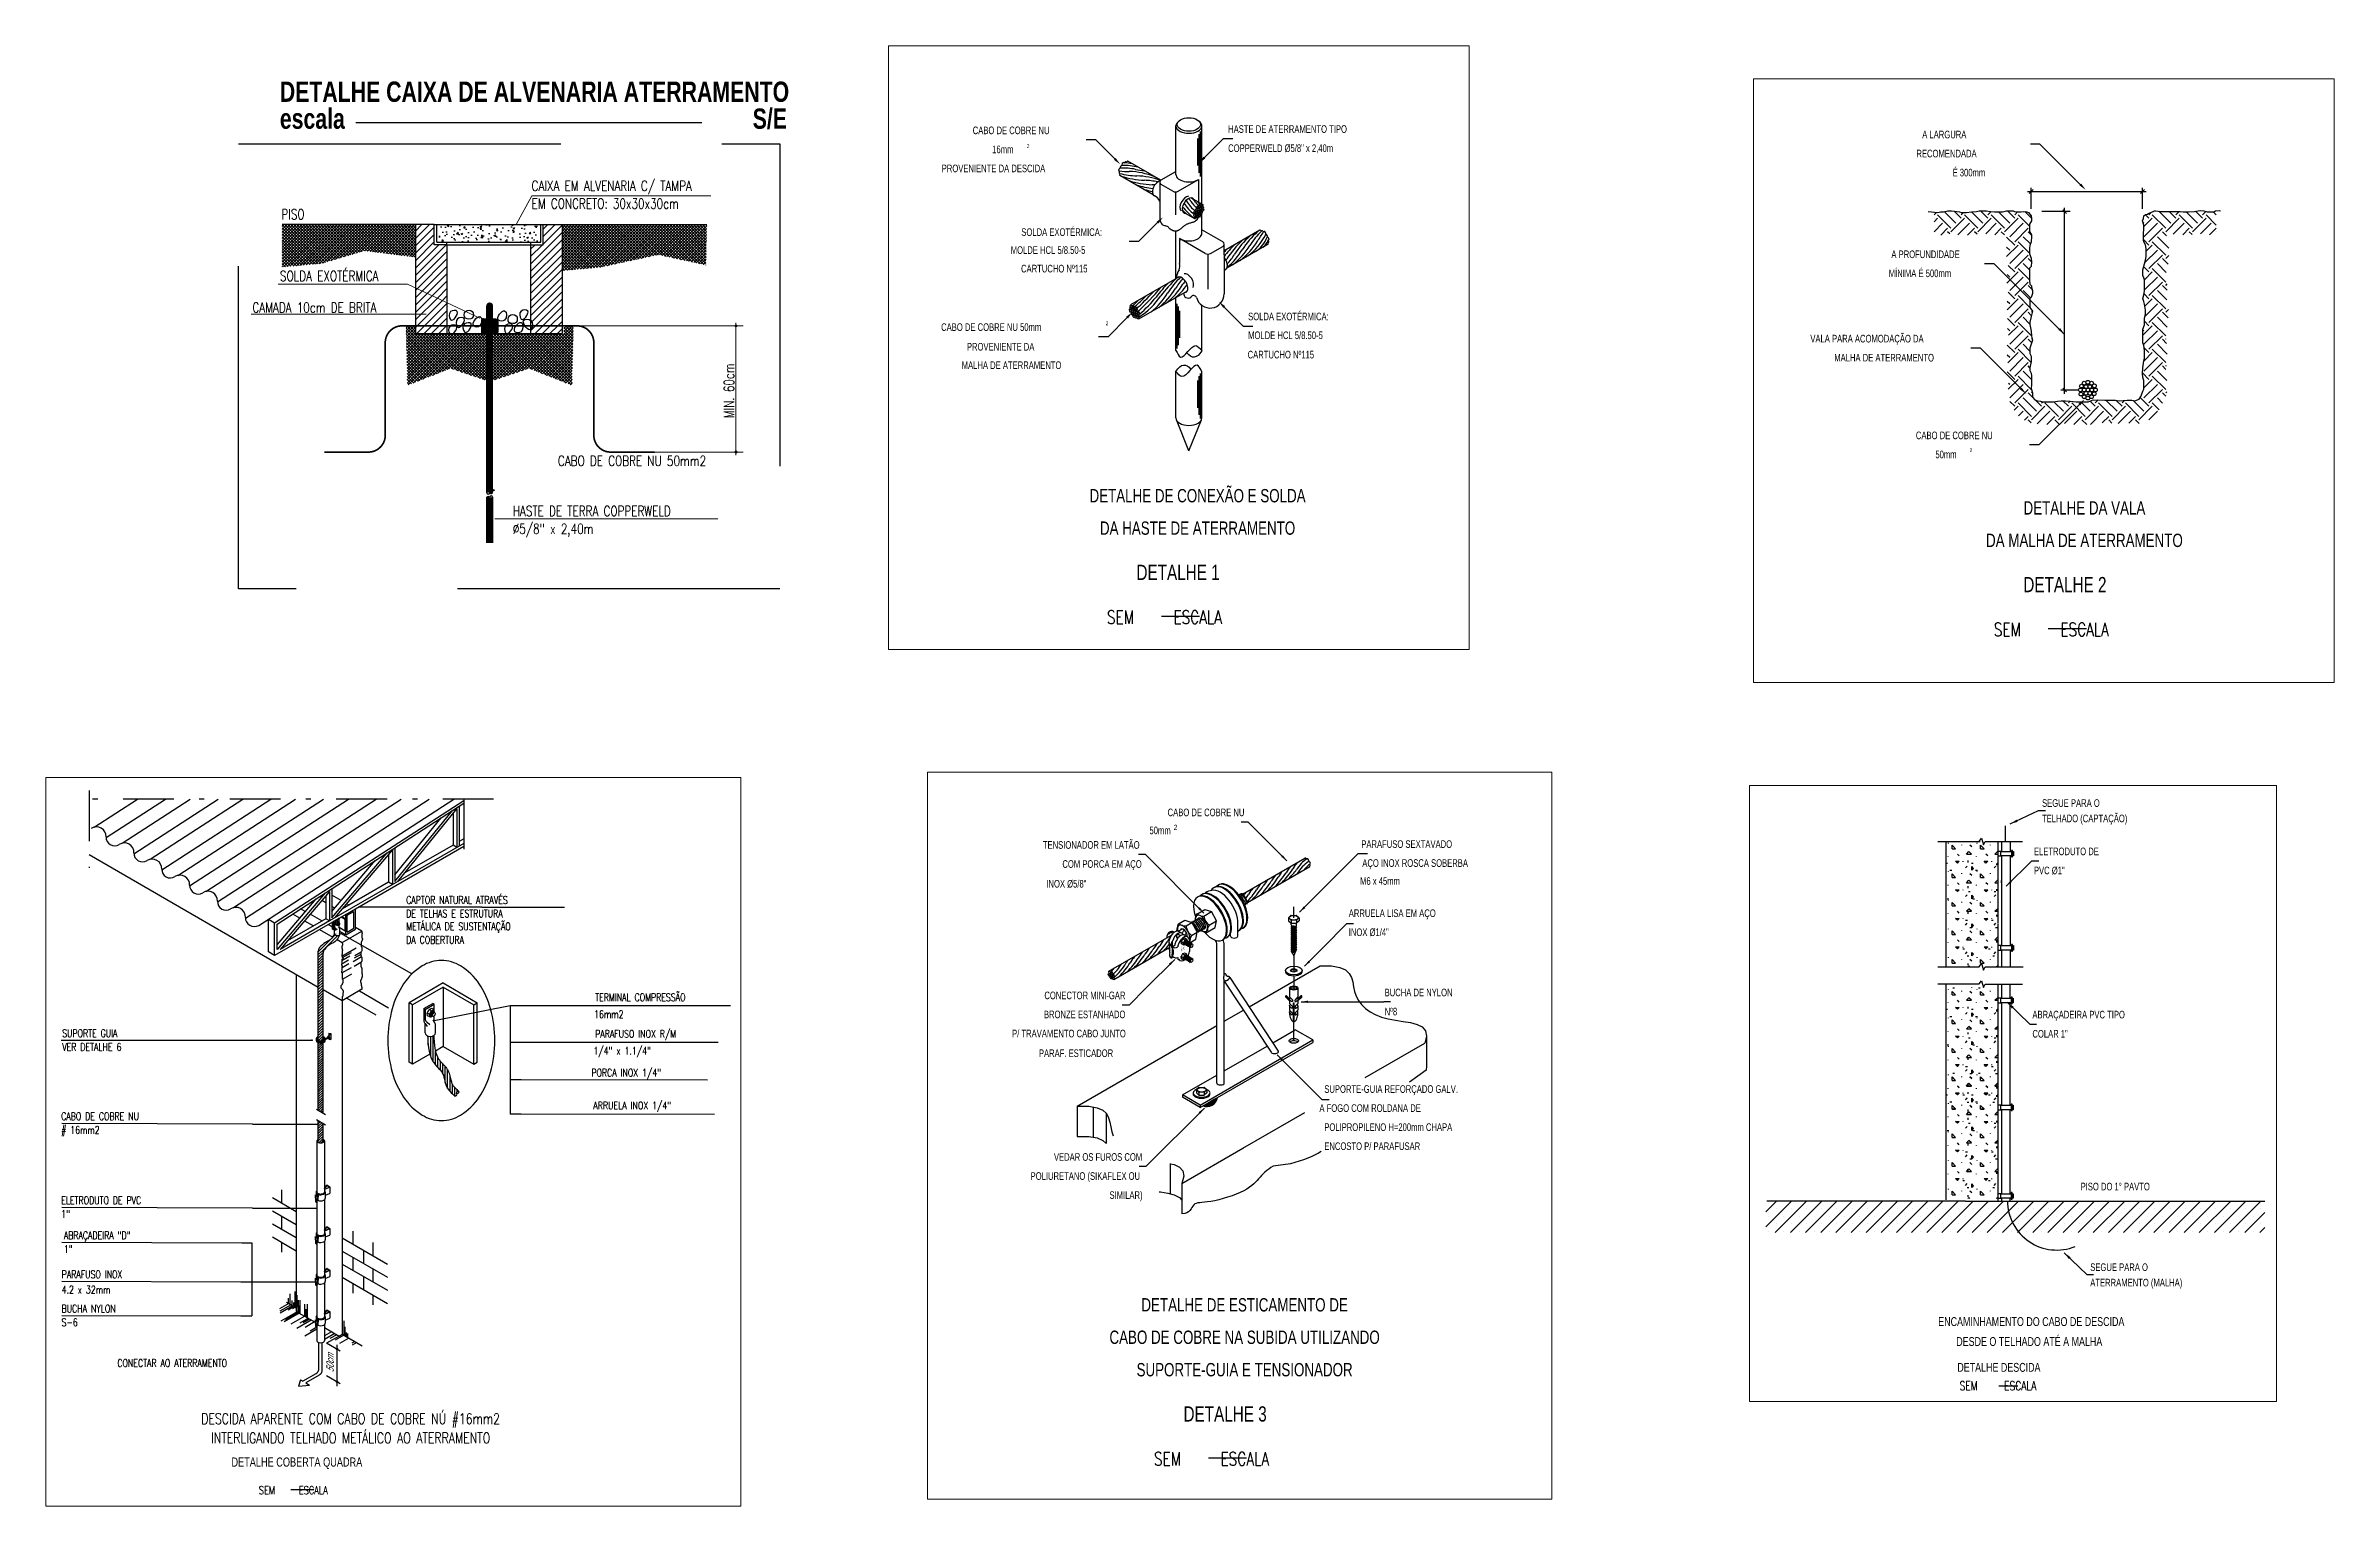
# Model space of a CAD drawing. Header units: inches. Extents: x 462102 to 462370, y 9198066 to 9198227.
# Drawn here: x 462308.33 to 462353.41, y 9198152.41 to 9198181.17 of the extents above; entities that cross this region are included whole.
import ezdxf
from ezdxf.enums import TextEntityAlignment as Align

# ---------------------------------------------------------------- set-up
doc = ezdxf.new("R2010")
doc.units = ezdxf.units.IN
doc.header["$MEASUREMENT"] = 0
for name, pattern in [('DASHDOT', [1, 0.5, -0.25, 0, -0.25]), ('DASHDOTX2', [2, 1, -0.5, 0, -0.5]), ('HIDDEN', [9.524999999999999, 6.35, -3.175]), ('OCULTA2', [4.7624999999999975, 3.174999999999999, -1.587499999999999])]:
    doc.linetypes.add(name, pattern=pattern)
for name, color, linetype in [('15', 1, 'Continuous'), ('25', 2, 'Continuous'), ('50', 5, 'Continuous'), ('C01', 1, 'Continuous'), ('C02', 2, 'Continuous'), ('C025', 42, 'Continuous'), ('C03', 3, 'Continuous'), ('C04', 4, 'Continuous'), ('C05', 4, 'Continuous'), ('DASHDOT', 1, 'DASHDOT'), ('I-ARQ', 8, 'Continuous'), ('NOTA', 3, 'Continuous')]:
    doc.layers.add(name, color=color, linetype=linetype)
for name, color, linetype, lineweight in [('I-CAIXAS', 3, 'Continuous', 30), ('I-ELET_EMB', 5, 'Continuous', 35), ('I-ELET_PISO', 5, 'HIDDEN', 35), ('I-LIN_CHAMADA', 9, 'Continuous', 9), ('I-PONTO_ELE', 4, 'Continuous', 30), ('I-TEXTOS', 2, 'Continuous', 25)]:
    doc.layers.add(name, color=color, linetype=linetype, lineweight=lineweight)
doc.styles.add('100CL', font='romans.shx', dxfattribs={"height": 2.5})
doc.styles.add('140CL', font='ACENT.shx', dxfattribs={"height": 3.5})
doc.styles.add('25CL', font='ROMANS.shx', dxfattribs={"height": 2.5})
doc.styles.add('35CL', font='ROMANS.shx', dxfattribs={"height": 3.5})
doc.styles.add('80', font='', dxfattribs={"height": 0.2})
doc.styles.add('80CL', font='ACENT.shx', dxfattribs={"height": 2})
doc.styles.add('ROMANS', font='romans.shx', dxfattribs={"width": 0.75, "height": 0.1})
doc.styles.add('SANSSERIFBOLD', font='sasb____.pfb')
doc.styles.get('80').set_extended_font_data('Technical')

msp = doc.modelspace()

# ---------------------------------------------------------------- texts
at = {"layer": '25', "style": '25CL', "width": 0.75}
for s, p in [('CAPTOR NATURAL ATRAVÉS ', (462315.4292989674, 9198164.273730064)), ('DE TELHAS E ESTRUTURA', (462315.4292989674, 9198164.006065758)), ('METÁLICA DE SUSTENTAÇÃO', (462315.4292989674, 9198163.753095448)), ('DA COBERTURA', (462315.4292989674, 9198163.487828188)), ('TERMINAL COMPRESSÃO', (462319.1522120379, 9198162.357311772)), ('SUPORTE GUIA ', (462308.6524956721, 9198161.64897215)), ('16mm2', (462319.1325152275, 9198162.023358423)), ('PARAFUSO INOX R/M ', (462319.1522120379, 9198161.637582952)), ('VER DETALHE 6', (462308.6524956721, 9198161.37897215)), ('1/4" x 1.1/4" ', (462319.1182713573, 9198161.303629607)), ('PORCA INOX 1/4"', (462319.0772623725, 9198160.871935425)), ('ARRUELA INOX 1/4"', (462319.1172989937, 9198160.226764357)), ('CABO DE COBRE NU', (462308.632912815, 9198160.015613845)), ('# 16mm2', (462308.632912815, 9198159.745613845)), ('ELETRODUTO DE PVC', (462308.632912815, 9198158.360590534)), ('1"', (462308.632912815, 9198158.090590535)), ('ABRAÇADEIRA "D"', (462308.6843679286, 9198157.669715978)), ('1"', (462308.6843679286, 9198157.399715979)), ('PARAFUSO INOX', (462308.6423979452, 9198156.901630647)), ('4.2 x 32mm', (462308.6423979452, 9198156.601630649)), ('BUCHA NYLON', (462308.6402694322, 9198156.227626396)), ('S-6', (462308.6402694322, 9198155.957626395)), ('CONECTAR AO ATERRAMENTO', (462309.7403577926, 9198155.155870534))]:
    msp.add_text(s, height=0.15, dxfattribs=at).set_placement(p)
at = {"layer": '25', "color": 2, "style": '80', "oblique": 30, "width": 0.75}
msp.add_text('50cm', height=0.144, rotation=90, dxfattribs=at).set_placement((462314.0022829564, 9198155.226483393), align=Align.CENTER)
at = {"layer": '50', "style": '35CL', "width": 0.75}
for s, p in [('DESCIDA APARENTE COM CABO DE COBRE NÚ #16mm2', (462314.3348338293, 9198154.134143893)), ('INTERLIGANDO TELHADO METÁLICO AO ATERRAMENTO', (462314.3348338293, 9198153.75752005))]:
    msp.add_text(s, height=0.21, dxfattribs=at).set_placement(p, align=Align.MIDDLE_CENTER)
at = {"layer": 'C03', "style": '80CL', "width": 0.75}
for s, height, p in [('CABO DE COBRE NU ', 0.14999999999997, (462326.5894194196, 9198179.500595171)), ('HASTE DE ATERRAMENTO TIPO ', 0.1500000000000117, (462331.6211656871, 9198179.52641319)), ('         A LARGURA ', 0.149999999999986, (462344.918037431, 9198179.41849883)), ('16mm', 0.14999999999997, (462326.9727323387, 9198179.125982055)), ('2', 0.07500000000000001, (462327.6556171819, 9198179.19172367)), ('COPPERWELD %%C5/8" x 2,40m', 0.1500000000000117, (462331.6213174891, 9198179.149931667)), ('       RECOMENDADA', 0.149999999999986, (462344.8865777181, 9198179.044219622)), ('PROVENIENTE DA DESCIDA', 0.14999999999997, (462325.9789771243, 9198178.751001142)), ('     É 300mm', 0.1499999999999689, (462345.6830766902, 9198178.669115994)), ('SOLDA EXOTÉRMICA: ', 0.1500000000000284, (462327.5468716194, 9198177.496828752)), ('MOLDE HCL 5/8.50-5 ', 0.1500000000000284, (462327.3384541791, 9198177.143214386)), ('A PROFUNDIDADE ', 0.149999999999986, (462344.6861312755, 9198177.060847392)), ('CARTUCHO Nº115', 0.1499999999999858, (462327.5415744096, 9198176.778547661)), ('MÍNIMA É 500mm', 0.149999999999986, (462344.6346679248, 9198176.685847392)), ('CABO DE COBRE NU 50mm ', 0.14999999999997, (462325.9670353786, 9198175.626483455)), ('2', 0.07500000000000001, (462329.2099612933, 9198175.702231195)), ('SOLDA EXOTÉRMICA: ', 0.1500000000000284, (462332.0148238705, 9198175.83596281)), ('PROVENIENTE DA', 0.14999999999997, (462326.4750095718, 9198175.239482515)), ('MOLDE HCL 5/8.50-5', 0.1500000000000284, (462332.0148238705, 9198175.466218999)), ('VALA PARA ACOMODAÇÃO DA', 0.1499999999999903, (462343.0897836287, 9198175.399869721)), ('MALHA DE ATERRAMENTO', 0.14999999999997, (462326.3722431413, 9198174.877289882)), ('CARTUCHO Nº115', 0.1499999999999858, (462332.004811531, 9198175.085497202)), ('MALHA DE ATERRAMENTO', 0.1499999999999903, (462343.5607513931, 9198175.024869721)), ('CABO DE COBRE NU ', 0.1499999999999647, (462345.1693174852, 9198173.494919715)), ('50mm', 0.1499999999999647, (462345.5532141895, 9198173.119919715)), ('2', 0.07500000000000001, (462346.229682825, 9198173.204948546))]:
    msp.add_text(s, height=height, dxfattribs=at).set_placement(p, align=Align.MIDDLE_LEFT)
for s, height, p in [('SEGUE PARA O', 0.15, (462347.6546263917, 9198166.181747386)), ('2', 0.1050000000000026, (462330.548967341, 9198165.724477788)), ('TELHADO (CAPTAÇÃO)', 0.15, (462347.6546263917, 9198165.87792745)), ('PARAFUSO SEXTAVADO', 0.15, (462334.2441759881, 9198165.373120936)), ('AÇO INOX ROSCA SOBERBA', 0.15, (462334.2639995273, 9198165.000414276)), ('M6 x 45mm', 0.15, (462334.219539106, 9198164.646877928)), ('ARRUELA LISA EM AÇO', 0.15, (462333.9970879891, 9198164.013284095)), ('INOX %%C1/4"', 0.15, (462333.9970879891, 9198163.638284095)), ('BUCHA DE NYLON', 0.15, (462334.7036564107, 9198162.451615546)), ('Nº8', 0.15, (462334.7036564107, 9198162.076615546)), ('SUPORTE-GUIA REFORÇADO GALV.', 0.15, (462333.5149336412, 9198160.550807012)), (' A FOGO COM ROLDANA DE', 0.15, (462333.3774302684, 9198160.175807012)), ('POLIPROPILENO H=200mm CHAPA', 0.15, (462333.5149336412, 9198159.800807012)), ('ENCOSTO P/ PARAFUSAR', 0.15, (462333.5149336412, 9198159.425807012)), ('PISO DO 1%%D PAVTO', 0.15, (462348.4137321704, 9198158.630897848)), ('ATERRAMENTO (MALHA)', 0.15, (462348.6035761252, 9198156.73952393)), ('SEGUE PARA O', 0.15, (462348.6035761252, 9198157.043343866))]:
    msp.add_text(s, height=height, dxfattribs=at).set_placement(p)
for s, height, p in [('50mm', 0.15, (462330.4891247713, 9198165.642778073)), ('CABO DE COBRE NU', 0.15, (462331.9417247882, 9198165.99731322)), ('TENSIONADOR EM LATÃO ', 0.15, (462329.9187611474, 9198165.356474161)), ('COM PORCA EM AÇO', 0.15, (462329.9187611474, 9198164.981474161)), ('INOX %%C5/8"', 0.15, (462328.8292596684, 9198164.592385981)), ('CONECTOR MINI-GAR', 0.15, (462329.5974809257, 9198162.394215425)), ('P/ TRAVAMENTO CABO JUNTO', 0.15, (462329.6049970522, 9198161.643864078)), ('BRONZE ESTANHADO', 0.15, (462329.5974809257, 9198162.019215425)), ('PARAF. ESTICADOR', 0.1499999999999957, (462329.3561185966, 9198161.256353168)), ('VEDAR OS FUROS COM', 0.15, (462329.9280046441, 9198159.212999463)), ('POLIURETANO (SIKAFLEX OU ', 0.15, (462329.9280046441, 9198158.837999463)), ('SIMILAR)', 0.15, (462329.9355207706, 9198158.462648116))]:
    msp.add_text(s, height=height, dxfattribs=at).set_placement(p, align=Align.RIGHT)
at = {"layer": 'C03', "extrusion": (0.7254085359855991, -0.2263197660368882, 0.650047551660829), "style": '140CL', "width": 0.75}
for s, height, rotation, p in [('TEL-', 0.03402038931275608, 25.54954898268452, (8918434.652063318, 1493905.288736829, -1746347.518868167)), ('583', 0.03402038931273788, 25.54954898268406, (8918434.673924789, 1493905.233135611, -1746347.518868165))]:
    msp.add_text(s, height=height, rotation=rotation, dxfattribs=at).set_placement(p, align=Align.MIDDLE)
at = {"layer": 'C04', "color": 5, "style": '140CL', "width": 0.75}
for s, height, p in [('DETALHE DE CONEXÃO E SOLDA', 0.2625000000000572, (462331.0187666515, 9198172.09792317)), ('DETALHE DA VALA', 0.2625000000000572, (462348.4890473838, 9198171.85696687)), ('DA HASTE DE ATERRAMENTO', 0.2625000000000288, (462331.0187666515, 9198171.459458418)), ('DA MALHA DE ATERRAMENTO', 0.2625000000000288, (462348.4890473838, 9198171.218502117)), ('DETALHE DE ESTICAMENTO DE', 0.2625000000000572, (462331.9456331184, 9198156.16739495)), ('CABO DE COBRE NA SUBIDA UTILIZANDO', 0.2625000000000572, (462331.9456331184, 9198155.528930197)), ('ENCAMINHAMENTO DO CABO DE DESCIDA ', 0.175, (462347.4674467036, 9198155.907118687)), ('DESDE O TELHADO ATÉ A MALHA', 0.175, (462347.4023441625, 9198155.514865922)), ('SUPORTE-GUIA E TENSIONADOR', 0.2625000000000288, (462331.9456331184, 9198154.890465444))]:
    msp.add_text(s, height=height, dxfattribs=at).set_placement(p, align=Align.BOTTOM_CENTER)
at = {"layer": 'C04', "color": 5, "style": '100CL', "width": 0.75}
for height, p in [(0.2625, (462329.2331548194, 9198169.784664532)), (0.2625, (462346.7034355517, 9198169.543708231)), (0.175, (462346.0321862164, 9198154.696597708)), (0.2625, (462330.1600212864, 9198153.215671558)), (0.1575, (462312.5267183006, 9198152.64889538))]:
    msp.add_text('SEM     ESCALA', height=height, dxfattribs=at).set_placement(p)
at = {"layer": 'C04', "style": '140CL', "width": 0.75}
msp.add_text('DETALHE 3', height=0.3, dxfattribs=at).set_placement((462330.7420665806, 9198154.079190549))
at = {"layer": 'C05', "style": '140CL', "width": 0.75}
for s, height, p in [('DETALHE 1', 0.3, (462329.8152001136, 9198170.648183523)), ('DETALHE 2', 0.3, (462347.285480846, 9198170.40722722)), ('DETALHE DESCIDA', 0.175, (462345.9849393699, 9198155.05852384)), ('DETALHE COBERTA QUADRA', 0.18, (462311.9868268213, 9198153.191930668))]:
    msp.add_text(s, height=height, dxfattribs=at).set_placement(p)
at = {"layer": 'I-TEXTOS', "color": 4, "style": 'SANSSERIFBOLD', "width": 0.75}
for s, p in [('DETALHE CAIXA DE ALVENARIA ATERRAMENTO', (462312.9398013868, 9198180.061878256)), ('escala                                                                     S/E', (462312.9398013868, 9198179.531943971))]:
    msp.add_text(s, height=0.4, dxfattribs=at).set_placement(p)
at = {"layer": 'I-TEXTOS', "style": 'ROMANS', "width": 0.75}
for s, p in [('CAIXA EM ALVENARIA C/ TAMPA', (462317.9006012758, 9198178.30848575)), ('EM CONCRETO: 30x30x30cm', (462317.9006012758, 9198177.958266973)), ('PISO', (462312.9707226192, 9198177.748294337)), ('SOLDA EXOTÉRMICA', (462312.9430736226, 9198176.533877881)), ('CAMADA 10cm DE BRITA', (462312.4002532791, 9198175.912550243)), ('CABO DE COBRE NU 50mm2', (462318.4185368504, 9198172.892795244)), ('HASTE DE TERRA COPPERWELD', (462317.5298668232, 9198171.905436449)), ('Ø5/8" x 2,40m', (462317.5298668232, 9198171.556287441))]:
    msp.add_text(s, height=0.2, dxfattribs=at).set_placement(p)
msp.add_text('MIN. 60cm', height=0.2, rotation=90, dxfattribs=at).set_placement((462321.7897402394, 9198174.371744368), align=Align.MIDDLE)
at = {"layer": 'NOTA', "style": '80CL', "width": 0.75}
for s, p in [('ELETRODUTO DE', (462347.4942146818, 9198165.229320774)), ('PVC %%C1"', (462347.4942146818, 9198164.8545056)), ('ABRAÇADEIRA PVC TIPO', (462347.4645519321, 9198162.016462024)), ('COLAR 1"', (462347.4645519321, 9198161.638886668))]:
    msp.add_text(s, height=0.15, dxfattribs=at).set_placement(p)

# ---------------------------------------------------------------- blocks, each defined once
blk = doc.blocks.new('*X46')
at = {"color": 0}
for p, q in [((4368.856575029716, 2742.510978300657), (4385.431786176289, 2759.08618944723)), ((4368.856575029716, 2751.349813065489), (4376.592951411458, 2759.08618944723)), ((4368.856575029716, 2733.672143535825), (4391.356575029713, 2756.172143535822)), ((4368.856575029716, 2724.833308770993), (4391.356575029713, 2747.33330877099)), ((4368.856575029716, 2715.994474006161), (4391.356575029713, 2738.494474006158)), ((4368.856575029716, 2698.316804476498), (4405.625960000449, 2735.08618944723)), ((4368.856575029716, 2707.155639241329), (4396.787125235617, 2735.08618944723)), ((4506.356575029716, 2712.073117768852), (4543.856575029716, 2749.573117768851)), ((4506.356575029716, 2703.23428300402), (4543.856575029716, 2740.734283004019)), ((4506.356575029715, 2729.750787298514), (4511.691977178431, 2735.08618944723)), ((4506.356575029716, 2720.911952533683), (4520.530811943263, 2735.08618944723)), ((4521.356575029713, 2753.589622063344), (4526.853142413599, 2759.08618944723)), ((4521.356575029713, 2744.750787298512), (4535.691977178431, 2759.08618944723)), ((4521.356575029713, 2735.911952533681), (4543.856575029716, 2758.411952533683)), ((4368.856575029716, 2689.477969711666), (4406.356575029716, 2726.977969711666)), ((4371.644063809035, 2683.426623726153), (4406.356575029716, 2718.139134946834)), ((4377.579149544776, 2680.522874697062), (4406.356575029716, 2709.300300182002)), ((4506.356575029716, 2694.395448239188), (4543.856575029716, 2731.895448239187)), ((4506.356575029716, 2685.556613474356), (4543.856575029716, 2723.056613474356)), ((4506.356575029716, 2676.717778709524), (4543.856575029716, 2714.217778709524)), ((4506.356575029716, 2667.878943944692), (4543.856575029716, 2705.378943944692)), ((4368.856575029716, 2680.639134946834), (4371.644063809035, 2683.426623726153)), ((4368.856575029716, 2671.800300182002), (4377.579149544776, 2680.522874697062)), ((4368.856575029716, 2662.96146541717), (4383.514235280517, 2677.619125667971)), ((4383.514235280517, 2677.619125667971), (4406.356575029716, 2700.46146541717)), ((4389.449321016257, 2674.71537663888), (4406.356575029716, 2691.622630652338)), ((4395.384406751998, 2671.811627609789), (4406.356575029716, 2682.783795887506)), ((4506.356575029716, 2659.04010917986), (4543.856575029716, 2696.54010917986)), ((4506.356575029716, 2650.201274415029), (4543.856575029716, 2687.701274415028)), ((4506.356575029716, 2641.362439650197), (4543.856575029716, 2678.862439650196)), ((4368.856575029716, 2654.122630652338), (4389.449321016257, 2674.71537663888)), ((4368.856575029716, 2645.283795887507), (4395.384406751998, 2671.811627609789)), ((4370.708388817983, 2638.296774910942), (4401.319492487739, 2668.907878580697)), ((4379.547223582815, 2638.296774910942), (4406.356575029716, 2665.106126357843)), ((4388.386058347647, 2638.296774910942), (4406.356575029716, 2656.267291593011)), ((4401.319492487739, 2668.907878580697), (4406.356575029716, 2673.944961122675)), ((4512.129745055293, 2638.296774910942), (4543.856575029716, 2670.023604885364)), ((4520.968579820124, 2638.296774910942), (4543.856575029716, 2661.184770120533)), ((4529.807414584956, 2638.296774910942), (4543.856575029716, 2652.345935355701)), ((4368.856575029716, 2636.444961122674), (4370.708388817983, 2638.296774910942)), ((4370.336638119103, 2629.08618944723), (4379.547223582815, 2638.296774910942)), ((4379.175472883935, 2629.08618944723), (4388.386058347647, 2638.296774910942)), ((4388.014307648767, 2629.08618944723), (4397.224893112479, 2638.296774910942)), ((4396.853142413598, 2629.08618944723), (4406.06372787731, 2638.296774910942)), ((4397.224893112479, 2638.296774910942), (4406.356575029716, 2647.428456828179)), ((4405.691977178431, 2629.08618944723), (4406.356575029715, 2629.750787298515)), ((4406.06372787731, 2638.296774910942), (4406.356575029716, 2638.589622063347)), ((4506.356575029716, 2632.523604885365), (4512.129745055293, 2638.296774910942)), ((4511.757994356412, 2629.08618944723), (4520.968579820124, 2638.296774910942)), ((4520.596829121245, 2629.08618944723), (4529.807414584956, 2638.296774910942)), ((4529.435663886076, 2629.08618944723), (4538.646249349788, 2638.296774910942)), ((4538.274498650909, 2629.08618944723), (4543.856575029716, 2634.668265826038)), ((4538.646249349788, 2638.296774910942), (4543.856575029716, 2643.507100590869))]:
    blk.add_line(p, q, dxfattribs=at)
blk = doc.blocks.new('*X47')
at = {"color": 0}
for p, q in [((4357.721892902676, 2635.916880713432), (4360.101787100185, 2638.296774910942)), ((4407.127449655835, 2586.158616279119), (4357.730007760383, 2635.556058174571)), ((4357.799657734417, 2632.459111639241), (4363.637321006117, 2638.296774910942)), ((4404.588754582447, 2585.161777446574), (4357.811350912519, 2631.939181116503)), ((4357.877422566159, 2629.00134256505), (4367.17285491205, 2638.296774910942)), ((4402.05005950906, 2584.164938614028), (4357.892694064653, 2628.322304058435)), ((4357.955187397901, 2625.543573490859), (4368.856575029716, 2636.444961122674)), ((4399.511364435672, 2583.168099781483), (4357.974037216789, 2624.705427000367)), ((4358.032952229642, 2622.085804416668), (4368.856575029716, 2632.909427216742)), ((4358.110717061384, 2618.628035342477), (4368.856575029716, 2629.373893310809)), ((4358.188481893126, 2615.170266268286), (4372.10368975149, 2629.08547412665)), ((4358.266246724867, 2611.712497194095), (4375.638444971306, 2629.084695440534)), ((4358.344011556609, 2608.254728119904), (4379.173200191123, 2629.083916754418)), ((4358.421776388351, 2604.796959045713), (4382.70795541094, 2629.083138068302)), ((4358.499541220092, 2601.339189971522), (4386.242710630756, 2629.082359382185)), ((4409.666144729223, 2587.155455111664), (4358.524824929946, 2638.296774910942)), ((4358.577306051834, 2597.881420897331), (4389.777465850572, 2629.081580696069)), ((4358.655070883576, 2594.42365182314), (4393.312221070389, 2629.080802009953)), ((4358.732835715317, 2590.965882748949), (4396.846976290205, 2629.080023323836)), ((4358.810600547059, 2587.508113674758), (4400.381731510021, 2629.07924463772)), ((4358.888365378801, 2584.050344600567), (4403.916486729838, 2629.078465951604)), ((4358.966130210542, 2580.592575526376), (4407.451241949654, 2629.077687265487)), ((4359.043895042284, 2577.134806452185), (4410.985997169471, 2629.076908579371)), ((4359.121659874026, 2573.677037377994), (4414.520752389288, 2629.076129893255)), ((4359.199424705768, 2570.219268303803), (4418.055507609104, 2629.075351207139)), ((4360.278818624098, 2567.7631283162), (4421.59026282892, 2629.074572521023)), ((4368.856575029716, 2631.500558717104), (4362.060358835878, 2638.296774910942)), ((4368.856575029716, 2635.036092623036), (4365.595892741811, 2638.296774910942)), ((4366.100141177413, 2570.048916963583), (4425.125018048737, 2629.073793834906)), ((4413.901090458057, 2586.456043288762), (4371.27147628836, 2629.08565745846)), ((4371.92146373073, 2572.334705610966), (4428.659773268553, 2629.07301514879)), ((4419.260013506269, 2584.632654146484), (4374.807789223565, 2629.084878429187)), ((4377.742786284046, 2574.62049425835), (4432.19452848837, 2629.072236462674)), ((4424.618936554481, 2582.809265004205), (4378.34410215877, 2629.084099399915)), ((4429.977859602693, 2580.985875861926), (4381.880415093974, 2629.083320370643)), ((4383.564108837362, 2576.906282905733), (4435.729283708186, 2629.071457776558)), ((4435.336782650904, 2579.162486719647), (4385.416728029179, 2629.082541341371)), ((4440.695705699116, 2577.339097577368), (4388.953040964384, 2629.0817623121)), ((4389.385431390678, 2579.192071553116), (4439.264038928002, 2629.070679090441)), ((4446.054628747328, 2575.515708435089), (4392.489353899588, 2629.080983282828)), ((4395.206753943994, 2581.4778602005), (4442.79879414782, 2629.069900404325)), ((4451.413551795539, 2573.69231929281), (4396.025666834793, 2629.080204253556)), ((4453.829203461101, 2574.81220153318), (4399.561979769997, 2629.079425224284)), ((4401.02807649731, 2583.763648847883), (4446.333549367636, 2629.069121718208)), ((4453.829203461101, 2578.347735439113), (4403.098292705203, 2629.078646195012)), ((4453.829203461101, 2581.883269345046), (4406.634605640407, 2629.07786716574)), ((4406.849399050626, 2586.049437495266), (4449.868714581573, 2629.068753026213)), ((4453.829203461101, 2585.418803250978), (4410.170918575612, 2629.077088136468)), ((4411.580967372948, 2587.245471911655), (4453.404248487506, 2629.068753026213)), ((4453.829203461101, 2588.954337156911), (4413.707231510816, 2629.076309107196)), ((4414.218927633339, 2586.347898266114), (4453.829203461101, 2625.958174093876)), ((4453.829203461101, 2592.489871062844), (4417.243544446022, 2629.075530077924)), ((4453.829203461101, 2596.025404968776), (4420.779857381226, 2629.074751048652)), ((4453.829203461101, 2599.560938874709), (4424.316170316431, 2629.07397201938)), ((4453.829203461101, 2603.096472780642), (4427.852483251635, 2629.073192990108)), ((4453.829203461101, 2606.632006686575), (4431.38879618684, 2629.072413960836)), ((4453.829203461101, 2610.167540592508), (4434.925109122045, 2629.071634931564)), ((4453.829203461101, 2613.70307449844), (4438.461422057249, 2629.070855902292)), ((4453.829203461101, 2617.238608404373), (4441.997734992454, 2629.07007687302)), ((4453.829203461101, 2620.774142310306), (4445.534047927658, 2629.069297843748)), ((4453.829203461101, 2624.309676216239), (4449.070126651127, 2629.068753026213)), ((4453.829203461101, 2627.845210122171), (4452.60566055706, 2629.068753026213)), ((4396.972669362285, 2582.171260948938), (4358.055380368924, 2621.088549942298)), ((4394.433974288898, 2581.174422116393), (4358.13672352106, 2617.47167288423)), ((4391.895279215511, 2580.177583283848), (4358.218066673196, 2613.854795826162)), ((4389.356584142123, 2579.180744451302), (4358.299409825331, 2610.237918768094)), ((4386.817889068735, 2578.183905618757), (4358.380752977467, 2606.621041710026)), ((4384.279193995348, 2577.187066786212), (4358.462096129601, 2603.004164651958)), ((4381.74049892196, 2576.190227953666), (4358.543439281737, 2599.38728759389)), ((4379.201803848573, 2575.193389121121), (4358.624782433872, 2595.770410535822)), ((4416.85688789373, 2585.450324620572), (4453.829203461101, 2622.422640187943)), ((4419.494848154121, 2584.55275097503), (4453.829203461101, 2618.88710628201)), ((4422.132808414513, 2583.655177329489), (4453.829203461101, 2615.351572376078)), ((4424.770768674904, 2582.757603683947), (4453.829203461101, 2611.816038470145)), ((4427.408728935295, 2581.860030038406), (4453.829203461101, 2608.280504564212)), ((4430.046689195686, 2580.962456392864), (4453.829203461101, 2604.74497065828)), ((4432.684649456077, 2580.064882747322), (4453.829203461101, 2601.209436752347)), ((4435.322609716468, 2579.167309101781), (4453.829203461101, 2597.673902846414)), ((4376.663108775186, 2574.196550288576), (4358.706125586008, 2592.153533477753)), ((4374.124413701798, 2573.19971145603), (4358.787468738144, 2588.536656419685)), ((4371.58571862841, 2572.202872623485), (4358.868811890279, 2584.919779361617)), ((4369.047023555023, 2571.20603379094), (4358.950155042414, 2581.302902303549)), ((4366.508328481636, 2570.209194958395), (4359.031498194549, 2577.686025245481)), ((4363.969633408248, 2569.21235612585), (4359.112841346685, 2574.069148187412)), ((4361.430938334861, 2568.215517293304), (4359.194184498821, 2570.452271129344)), ((4437.960569976859, 2578.269735456239), (4453.829203461101, 2594.138368940482)), ((4440.59853023725, 2577.372161810697), (4453.829203461101, 2590.602835034549)), ((4443.236490497641, 2576.474588165156), (4453.829203461101, 2587.067301128616)), ((4445.874450758032, 2575.577014519614), (4453.829203461101, 2583.531767222683)), ((4448.512411018423, 2574.679440874072), (4453.829203461101, 2579.99623331675)), ((4451.150371278814, 2573.781867228531), (4453.829203461101, 2576.460699410818)), ((4453.788331539206, 2572.884293582989), (4453.829203461101, 2572.925165504885))]:
    blk.add_line(p, q, dxfattribs=at)
blk = doc.blocks.new('DOT')
for p, q in [((-1, 0), (1, 0)), ((0, 1), (0, -1))]:
    blk.add_line(p, q)
blk.add_circle((0, 0), 0.35)
blk = doc.blocks.new('*X45')
at = {"color": 0}
for p, q in [((4209.750403919639, 2710.684027804159), (4258.152565562711, 2759.08618944723)), ((4209.750403919639, 2714.219561710091), (4254.617031656779, 2759.08618944723)), ((4209.750403919639, 2717.755095616024), (4251.081497750845, 2759.08618944723)), ((4209.750403919639, 2721.290629521957), (4247.545963844913, 2759.08618944723)), ((4209.750403919639, 2724.826163427889), (4244.01042993898, 2759.08618944723)), ((4209.750403919639, 2728.361697333822), (4240.474896033047, 2759.08618944723)), ((4209.750403919639, 2731.897231239755), (4236.939362127115, 2759.08618944723)), ((4209.750403919639, 2735.432765145687), (4233.403828221182, 2759.08618944723)), ((4209.750403919639, 2738.96829905162), (4229.868294315249, 2759.08618944723)), ((4209.750403919639, 2742.503832957553), (4226.332760409317, 2759.08618944723)), ((4209.750403919639, 2746.039366863486), (4222.797226503384, 2759.08618944723)), ((4209.750403919639, 2749.574900769418), (4219.261692597451, 2759.08618944723)), ((4209.750403919639, 2753.110434675351), (4215.726158691518, 2759.08618944723)), ((4209.750403919639, 2756.645968581284), (4212.190624785585, 2759.08618944723)), ((4255.896942324476, 2712.64038626895), (4209.750403919639, 2758.786924673786)), ((4252.651071206344, 2712.35072348115), (4209.750403919639, 2755.251390767854)), ((4249.405200088211, 2712.061060693349), (4209.750403919639, 2751.715856861921)), ((4246.159328970079, 2711.771397905549), (4209.750403919639, 2748.180322955988)), ((4242.913457851947, 2711.481735117748), (4209.750403919639, 2744.644789050055)), ((4239.667586733814, 2711.192072329948), (4209.750403919639, 2741.109255144122)), ((4236.421715615682, 2710.902409542147), (4209.750403919639, 2737.57372123819)), ((4233.175844497549, 2710.612746754347), (4209.750403919639, 2734.038187332257)), ((4211.258768476558, 2708.656858455144), (4261.688099468643, 2759.08618944723)), ((4258.818847847432, 2713.254014651925), (4212.986673052127, 2759.08618944723)), ((4215.140730134908, 2709.003286207562), (4265.223633374577, 2759.08618944723)), ((4261.546575867208, 2714.061820538082), (4216.52220695806, 2759.08618944723)), ((4219.022691793259, 2709.349713959979), (4268.759167280509, 2759.08618944723)), ((4264.274303886984, 2714.86962642424), (4220.057740863993, 2759.08618944723)), ((4222.904653451609, 2709.696141712398), (4272.294701186442, 2759.08618944723)), ((4267.002031906759, 2715.677432310397), (4223.593274769925, 2759.08618944723)), ((4226.78661510996, 2710.042569464815), (4275.830235092375, 2759.08618944723)), ((4269.729759926535, 2716.485238196554), (4227.128808675859, 2759.08618944723)), ((4272.45748794631, 2717.293044082712), (4230.664342581791, 2759.08618944723)), ((4230.66857676831, 2710.388997217233), (4279.365768998307, 2759.08618944723)), ((4275.185215966086, 2718.100849968869), (4234.199876487723, 2759.08618944723)), ((4234.550538426661, 2710.73542496965), (4282.90130290424, 2759.08618944723)), ((4277.912943985861, 2718.908655855026), (4237.735410393657, 2759.08618944723)), ((4238.43250008501, 2711.081852722068), (4286.436836810173, 2759.08618944723)), ((4280.640672005637, 2719.716461741184), (4241.270944299589, 2759.08618944723)), ((4242.314461743361, 2711.428280474486), (4289.972370716106, 2759.08618944723)), ((4283.368400025412, 2720.524267627341), (4244.806478205522, 2759.08618944723)), ((4246.196423401711, 2711.774708226904), (4293.507904622038, 2759.08618944723)), ((4286.096128045187, 2721.332073513498), (4248.342012111455, 2759.08618944723)), ((4250.078385060062, 2712.121135979321), (4297.043438527971, 2759.08618944723)), ((4288.823856064962, 2722.139879399655), (4251.877546017387, 2759.08618944723)), ((4253.960346718412, 2712.467563731739), (4300.578972433904, 2759.08618944723)), ((4291.551584084738, 2722.947685285812), (4255.41307992332, 2759.08618944723)), ((4258.056592687775, 2713.02827579517), (4304.114506339836, 2759.08618944723)), ((4294.279312104513, 2723.75549117197), (4258.948613829253, 2759.08618944723)), ((4297.007040124289, 2724.563297058127), (4262.484147735186, 2759.08618944723)), ((4263.079699995729, 2714.51584919719), (4307.65004024577, 2759.08618944723)), ((4299.734768144064, 2725.371102944284), (4266.019681641119, 2759.08618944723)), ((4268.102807303682, 2716.003422599211), (4311.185574151702, 2759.08618944723)), ((4302.46249616384, 2726.178908830441), (4269.555215547051, 2759.08618944723)), ((4305.190224183616, 2726.986714716599), (4273.090749452984, 2759.08618944723)), ((4273.125914611635, 2717.490996001231), (4314.721108057634, 2759.08618944723)), ((4307.917952203391, 2727.794520602756), (4276.626283358917, 2759.08618944723)), ((4278.149021919588, 2718.978569403252), (4318.256641963568, 2759.08618944723)), ((4311.791381122012, 2727.456625590067), (4280.16181726485, 2759.08618944723)), ((4283.172129227542, 2720.466142805272), (4321.7921758695, 2759.08618944723)), ((4315.832016150753, 2726.95152446726), (4283.697351170782, 2759.08618944723)), ((4319.872651179493, 2726.446423344452), (4287.232885076715, 2759.08618944723)), ((4288.195236535495, 2721.953716207293), (4325.327709775433, 2759.08618944723)), ((4323.913286208233, 2725.941322221644), (4290.768418982648, 2759.08618944723)), ((4293.218343843449, 2723.441289609314), (4328.863243681366, 2759.08618944723)), ((4327.953921236974, 2725.436221098837), (4294.30395288858, 2759.08618944723)), ((4331.994556265714, 2724.931119976029), (4297.839486794514, 2759.08618944723)), ((4298.241451151403, 2724.928863011334), (4332.398777587298, 2759.08618944723)), ((4336.035191294454, 2724.426018853221), (4301.375020700446, 2759.08618944723)), ((4303.264558459356, 2726.416436413355), (4335.934311493232, 2759.08618944723)), ((4340.075826323196, 2723.920917730414), (4304.910554606378, 2759.08618944723)), ((4308.27930940628, 2727.895653454346), (4339.469845399164, 2759.08618944723)), ((4344.116461351936, 2723.415816607606), (4308.446088512312, 2759.08618944723)), ((4311.42199117868, 2727.502801320814), (4343.005379305097, 2759.08618944723)), ((4348.157096380676, 2722.910715484798), (4311.981622418244, 2759.08618944723)), ((4314.564672951081, 2727.109949187281), (4346.54091321103, 2759.08618944723)), ((4352.197731409417, 2722.405614361991), (4315.517156324177, 2759.08618944723)), ((4317.70735472348, 2726.717097053749), (4350.076447116962, 2759.08618944723)), ((4356.238366438157, 2721.900513239183), (4319.05269023011, 2759.08618944723)), ((4320.850036495881, 2726.324244920217), (4353.611981022895, 2759.08618944723)), ((4360.279001466897, 2721.395412116375), (4322.588224136042, 2759.08618944723)), ((4323.992718268281, 2725.931392786684), (4357.147514928828, 2759.08618944723)), ((4364.319636495637, 2720.890310993568), (4326.123758041975, 2759.08618944723)), ((4327.135400040682, 2725.538540653152), (4360.68304883476, 2759.08618944723)), ((4368.360271524378, 2720.38520987076), (4329.659291947908, 2759.08618944723)), ((4330.278081813082, 2725.145688519619), (4364.218582740693, 2759.08618944723)), ((4368.856575029716, 2723.424440271355), (4333.19482585384, 2759.08618944723)), ((4333.420763585483, 2724.752836386087), (4367.754116646626, 2759.08618944723)), ((4336.563445357882, 2724.359984252555), (4368.856575029716, 2756.653113924388)), ((4368.856575029716, 2726.959974177288), (4336.730359759773, 2759.08618944723)), ((4339.706127130283, 2723.967132119022), (4368.856575029716, 2753.117580018455)), ((4368.856575029716, 2730.495508083221), (4340.265893665706, 2759.08618944723)), ((4342.848808902683, 2723.574279985489), (4368.856575029716, 2749.582046112522)), ((4368.856575029716, 2734.031041989153), (4343.801427571639, 2759.08618944723)), ((4345.991490675084, 2723.181427851957), (4368.856575029716, 2746.046512206589)), ((4368.856575029716, 2737.566575895086), (4347.336961477571, 2759.08618944723)), ((4349.134172447484, 2722.788575718424), (4368.856575029716, 2742.510978300657)), ((4368.856575029716, 2741.102109801019), (4350.872495383504, 2759.08618944723)), ((4352.276854219884, 2722.395723584892), (4368.856575029716, 2738.975444394724)), ((4368.856575029716, 2744.637643706952), (4354.408029289437, 2759.08618944723)), ((4355.419535992284, 2722.00287145136), (4368.856575029716, 2735.439910488791)), ((4368.856575029716, 2748.173177612884), (4357.943563195369, 2759.08618944723)), ((4368.856575029716, 2751.708711518817), (4361.479097101303, 2759.08618944723)), ((4368.856575029716, 2755.24424542475), (4365.014631007235, 2759.08618944723)), ((4368.856575029716, 2758.779779330683), (4368.550164913167, 2759.08618944723)), ((4543.856575029716, 2758.411952533684), (4544.530811943263, 2759.08618944723)), ((4543.856575029716, 2754.876418627751), (4548.066345849195, 2759.08618944723)), ((4543.856575029716, 2751.340884721818), (4551.601879755128, 2759.08618944723)), ((4543.856575029716, 2747.805350815885), (4555.137413661061, 2759.08618944723)), ((4543.856575029716, 2744.269816909953), (4558.672947566994, 2759.08618944723)), ((4543.856575029716, 2740.73428300402), (4562.208481472926, 2759.08618944723)), ((4543.856575029716, 2737.198749098087), (4565.744015378859, 2759.08618944723)), ((4543.856575029716, 2733.663215192154), (4569.279549284792, 2759.08618944723)), ((4543.856575029716, 2730.127681286222), (4572.815083190724, 2759.08618944723)), ((4543.856575029716, 2726.592147380289), (4576.350617096658, 2759.08618944723)), ((4543.856575029716, 2723.056613474356), (4579.88615100259, 2759.08618944723)), ((4543.856575029716, 2719.521079568423), (4583.421684908522, 2759.08618944723)), ((4543.856575029716, 2715.98554566249), (4586.957218814456, 2759.08618944723)), ((4543.856575029716, 2712.450011756558), (4590.492752720388, 2759.08618944723)), ((4543.856575029716, 2708.914477850625), (4594.028286626321, 2759.08618944723)), ((4543.856575029716, 2705.378943944692), (4597.563820532254, 2759.08618944723)), ((4592.114611925443, 2708.76290382566), (4543.856575029716, 2757.020940721387)), ((4589.207355033658, 2708.134626811512), (4543.856575029716, 2753.485406815454)), ((4586.014538050899, 2707.791909888338), (4543.856575029716, 2749.949872909521)), ((4582.754595527583, 2707.516318505722), (4543.856575029716, 2746.414339003589)), ((4579.494653004265, 2707.240727123107), (4543.856575029716, 2742.878805097656)), ((4576.234710480948, 2706.965135740491), (4543.856575029716, 2739.343271191723)), ((4572.97476795763, 2706.689544357876), (4543.856575029716, 2735.807737285791)), ((4569.714825434313, 2706.413952975261), (4543.856575029716, 2732.272203379858)), ((4595.021868817228, 2709.391180839807), (4545.326860209804, 2759.08618944723)), ((4546.461294087843, 2704.448129096887), (4601.099354438186, 2759.08618944723)), ((4597.929125709013, 2710.019457853955), (4548.862394115738, 2759.08618944723)), ((4550.323318621548, 2704.774619724659), (4604.63488834412, 2759.08618944723)), ((4600.836382600798, 2710.647734868103), (4552.39792802167, 2759.08618944723)), ((4554.185343155253, 2705.101110352431), (4608.170422250052, 2759.08618944723)), ((4603.743639492583, 2711.276011882251), (4555.933461927602, 2759.08618944723)), ((4558.047367688957, 2705.427600980203), (4611.705956155984, 2759.08618944723)), ((4606.650896384368, 2711.904288896399), (4559.468995833536, 2759.08618944723)), ((4561.909392222662, 2705.754091607975), (4615.241490061918, 2759.08618944723)), ((4609.558153276153, 2712.532565910546), (4563.004529739468, 2759.08618944723)), ((4565.771416756366, 2706.080582235747), (4618.77702396785, 2759.08618944723)), ((4612.465410167938, 2713.160842924694), (4566.540063645401, 2759.08618944723)), ((4569.633441290071, 2706.407072863518), (4622.312557873783, 2759.08618944723)), ((4615.372667059723, 2713.789119938842), (4570.075597551334, 2759.08618944723)), ((4573.495465823776, 2706.73356349129), (4625.848091779716, 2759.08618944723)), ((4618.279923951508, 2714.41739695299), (4573.611131457266, 2759.08618944723)), ((4621.187180843292, 2715.045673967137), (4577.146665363199, 2759.08618944723)), ((4577.35749035748, 2707.060054119062), (4629.383625685648, 2759.08618944723)), ((4624.094437735078, 2715.673950981285), (4580.682199269132, 2759.08618944723)), ((4581.219514891184, 2707.386544746834), (4632.919159591581, 2759.08618944723)), ((4627.001694626862, 2716.302227995433), (4584.217733175064, 2759.08618944723)), ((4585.081539424889, 2707.713035374606), (4636.454693497514, 2759.08618944723)), ((4629.908951518647, 2716.930505009581), (4587.753267080997, 2759.08618944723)), ((4588.992159654789, 2708.088121698573), (4639.990227403447, 2759.08618944723)), ((4632.816208410432, 2717.558782023728), (4591.28880098693, 2759.08618944723)), ((4593.502381712923, 2709.062809850774), (4643.525761309379, 2759.08618944723)), ((4635.723465302217, 2718.187059037876), (4594.824334892863, 2759.08618944723)), ((4598.012603771057, 2710.037498002976), (4647.061295215312, 2759.08618944723)), ((4638.630722194002, 2718.815336052024), (4598.359868798795, 2759.08618944723)), ((4641.537979085787, 2719.443613066172), (4601.895402704728, 2759.08618944723)), ((4602.522825829191, 2711.012186155177), (4650.596829121245, 2759.08618944723)), ((4644.445235977572, 2720.071890080319), (4605.430936610661, 2759.08618944723)), ((4607.033047887325, 2711.986874307378), (4654.132363027177, 2759.08618944723)), ((4647.352492869357, 2720.700167094467), (4608.966470516593, 2759.08618944723)), ((4611.543269945459, 2712.961562459579), (4657.667896933111, 2759.08618944723)), ((4650.259749761142, 2721.328444108615), (4612.502004422527, 2759.08618944723)), ((4653.167006652927, 2721.956721122763), (4616.037538328459, 2759.08618944723)), ((4616.053492003593, 2713.93625061178), (4661.203430839043, 2759.08618944723)), ((4656.074263544712, 2722.584998136911), (4619.573072234391, 2759.08618944723)), ((4620.563714061726, 2714.910938763981), (4664.738964744975, 2759.08618944723)), ((4659.108720396198, 2723.086075191358), (4623.108606140325, 2759.08618944723)), ((4625.07393611986, 2715.885626916182), (4668.274498650909, 2759.08618944723)), ((4663.621534663102, 2722.108794830386), (4626.644140046257, 2759.08618944723)), ((4629.584158177994, 2716.860315068383), (4671.810032556841, 2759.08618944723)), ((4668.134348930007, 2721.131514469414), (4630.179673952191, 2759.08618944723)), ((4672.647163196911, 2720.154234108443), (4633.715207858123, 2759.08618944723)), ((4634.094380236128, 2717.835003220584), (4675.345566462774, 2759.08618944723)), ((4677.159977463815, 2719.176953747472), (4637.250741764055, 2759.08618944723)), ((4638.604602294262, 2718.809691372785), (4678.881100368707, 2759.08618944723)), ((4681.67279173072, 2718.1996733865), (4640.786275669989, 2759.08618944723)), ((4643.114824352396, 2719.784379524986), (4682.416634274639, 2759.08618944723)), ((4686.185605997623, 2717.222393025528), (4644.321809575921, 2759.08618944723)), ((4647.62504641053, 2720.759067677187), (4685.952168180572, 2759.08618944723)), ((4690.698420264528, 2716.245112664556), (4647.857343481854, 2759.08618944723)), ((4695.211234531433, 2715.267832303585), (4651.392877387787, 2759.08618944723)), ((4652.135268468664, 2721.733755829388), (4689.487702086505, 2759.08618944723)), ((4699.724048798337, 2714.290551942614), (4654.928411293719, 2759.08618944723)), ((4656.645490526797, 2722.70844398159), (4693.023235992438, 2759.08618944723)), ((4704.236863065241, 2713.313271581642), (4658.463945199652, 2759.08618944723)), ((4660.300555675752, 2722.827975224611), (4696.55876989837, 2759.08618944723)), ((4708.749677332145, 2712.33599122067), (4661.999479105585, 2759.08618944723)), ((4663.206736522035, 2722.198622164962), (4700.094303804303, 2759.08618944723)), ((4713.26249159905, 2711.358710859698), (4665.535013011518, 2759.08618944723)), ((4666.112917368318, 2721.569269105313), (4703.629837710236, 2759.08618944723)), ((4669.019098214602, 2720.939916045664), (4707.165371616169, 2759.08618944723)), ((4715.619764922724, 2712.536971441956), (4669.07054691745, 2759.08618944723)), ((4671.925279060885, 2720.310562986015), (4710.700905522101, 2759.08618944723)), ((4715.68786602, 2716.004404250614), (4672.606080823383, 2759.08618944723)), ((4674.831459907169, 2719.681209926365), (4714.236439428034, 2759.08618944723)), ((4715.755967117275, 2719.471837059271), (4676.141614729316, 2759.08618944723)), ((4677.737640753453, 2719.051856866716), (4716.509200060511, 2757.823416173774)), ((4715.82406821455, 2722.939269867928), (4679.677148635248, 2759.08618944723)), ((4680.643821599736, 2718.422503807067), (4716.438370333114, 2754.217052540444)), ((4715.892169311825, 2726.406702676586), (4683.212682541181, 2759.08618944723)), ((4683.55000244602, 2717.793150747418), (4716.367540605717, 2750.610688907115)), ((4686.456183292304, 2717.163797687769), (4716.29671087832, 2747.004325273786)), ((4715.9602704091, 2729.874135485244), (4686.748216447114, 2759.08618944723)), ((4689.362364138587, 2716.534444628119), (4716.225881150925, 2743.397961640457)), ((4716.028371506376, 2733.341568293901), (4690.283750353046, 2759.08618944723)), ((4692.26854498487, 2715.90509156847), (4716.155051423528, 2739.791598007128)), ((4716.096472603651, 2736.809001102559), (4693.81928425898, 2759.08618944723)), ((4695.174725831154, 2715.275738508821), (4716.084221696131, 2736.185234373798)), ((4716.164573700926, 2740.276433911216), (4697.354818164912, 2759.08618944723)), ((4698.080906677437, 2714.646385449172), (4716.013391968734, 2732.578870740469)), ((4716.232674798202, 2743.743866719874), (4700.890352070845, 2759.08618944723)), ((4716.300775895476, 2747.211299528531), (4704.425885976778, 2759.08618944723)), ((4716.368876992752, 2750.678732337189), (4707.96141988271, 2759.08618944723)), ((4716.436978090027, 2754.146165145846), (4711.496953788643, 2759.08618944723)), ((4716.505079187303, 2757.613597954504), (4715.032487694576, 2759.08618944723)), ((4229.929973379418, 2710.323083966547), (4209.750403919639, 2730.502653426324)), ((4226.684102261285, 2710.033421178746), (4209.750403919639, 2726.967119520392)), ((4223.438231143153, 2709.743758390945), (4209.750403919639, 2723.431585614459)), ((4220.19236002502, 2709.454095603145), (4209.750403919639, 2719.896051708526)), ((4216.946488906888, 2709.164432815345), (4209.750403919639, 2716.360517802593)), ((4213.700617788756, 2708.874770027544), (4209.750403919639, 2712.824983896661)), ((4210.454746670624, 2708.585107239744), (4209.750403919639, 2709.289449990728)), ((4358.562217764685, 2721.610019317827), (4368.856575029716, 2731.904376582859)), ((4361.704899537085, 2721.217167184295), (4368.856575029716, 2728.368842676926)), ((4364.847581309486, 2720.824315050762), (4368.856575029716, 2724.833308770993)), ((4367.990263081885, 2720.43146291723), (4368.856575029716, 2721.29777486506)), ((4566.454882910995, 2706.138361592646), (4543.856575029716, 2728.736669473925)), ((4563.194940387678, 2705.86277021003), (4543.856575029716, 2725.201135567992)), ((4559.93499786436, 2705.587178827415), (4543.856575029716, 2721.66560166206)), ((4556.675055341043, 2705.311587444799), (4543.856575029716, 2718.130067756127)), ((4553.415112817725, 2705.035996062184), (4543.856575029716, 2714.594533850194)), ((4550.155170294408, 2704.760404679569), (4543.856575029716, 2711.058999944261)), ((4546.895227771091, 2704.484813296954), (4543.856575029716, 2707.523466038328)), ((4700.987087523721, 2714.017032389523), (4715.942562241338, 2728.972507107139)), ((4703.893268370005, 2713.387679329874), (4715.871732513941, 2725.36614347381)), ((4706.799449216288, 2712.758326270224), (4715.800902786545, 2721.759779840481)), ((4709.705630062572, 2712.128973210575), (4715.730073059148, 2718.153416207152)), ((4712.611810908856, 2711.499620150926), (4715.659243331752, 2714.547052573822)), ((4715.517991755139, 2710.870267091277), (4715.588413604355, 2710.940688940493))]:
    blk.add_line(p, q, dxfattribs=at)
blk = doc.blocks.new('_DOTBLANK')
at = {"color": 0, "linetype": 'ByBlock'}
blk.add_line((-0.5, 0), (-1, 0), dxfattribs=at)
blk.add_circle((0, 0), 0.5, dxfattribs=at)
blk = doc.blocks.new('*X49')
at = {"color": 0}
for p, q in [((0.8739975573785593, -0.4518276573462173), (1.325825214724777, 0)), ((0.8739975573785593, -0.186662614401262), (1.060660171779821, 0)), ((1.041841349936299, -0.5491489077334326), (1.590990257669732, 0)), ((1.307006392881255, -0.5491489077334326), (1.856155300614688, 0)), ((1.57217143582621, -0.5491489077334326), (2.121320343559643, 0)), ((1.837336478771165, -0.5491489077334326), (2.386485386504598, 0)), ((2.102501521716121, -0.5491489077334326), (2.651650429449554, 0)), ((2.367666564661076, -0.5491489077334326), (2.916815472394509, 0)), ((2.632831607606032, -0.5491489077334326), (3.181980515339464, 0)), ((2.897996650550987, -0.5491489077334326), (3.44714555828442, 0)), ((3.163161693495942, -0.5491489077334326), (3.712310601229375, 0)), ((3.428326736440897, -0.5491489077334326), (3.97747564417433, 0)), ((3.693491779385853, -0.5491489077334326), (4.242640687119286, 0)), ((3.958656822330808, -0.5491489077334326), (4.507805730064241, 0)), ((4.223821865275763, -0.5491489077334326), (4.772970773009196, 0)), ((4.488986908220719, -0.5491489077334326), (5.038135815954152, 0)), ((4.754151951165674, -0.5491489077334326), (5.303300858899108, 0)), ((5.019316994110629, -0.5491489077334326), (5.568465901844062, 0)), ((5.284482037055585, -0.5491489077334326), (5.833630944789018, 0)), ((5.54964708000054, -0.5491489077334326), (6.098795987733974, 0)), ((5.814812122945495, -0.5491489077334326), (6.363961030678928, 0)), ((6.079977165890451, -0.5491489077334326), (6.629126073623884, 0)), ((6.345142208835406, -0.5491489077334326), (6.89429111656884, 0)), ((6.610307251780362, -0.5491489077334326), (7.159456159513795, 0)), ((6.875472294725316, -0.5491489077334326), (7.42462120245875, 0)), ((7.140637337670272, -0.5491489077334326), (7.689786245403705, 0)), ((7.405802380615228, -0.5491489077334326), (7.954951288348661, 0)), ((7.670967423560183, -0.5491489077334326), (8.220116331293616, 0)), ((7.936132466505138, -0.5491489077334326), (8.485281374238571, 0)), ((8.201297509450093, -0.5491489077334326), (8.750446417183527, 0)), ((8.466462552395049, -0.5491489077334326), (9.015611460128483, 0)), ((8.731627595340004, -0.5491489077334326), (9.280776503073438, 0)), ((8.99679263828496, -0.5491489077334326), (9.545941546018392, 0)), ((0.928077650834866, -5.851642412811608e-17), (0.928077650834866, -5.851642412811608e-17)), ((0.9280776508348659, -0.2651650429449554), (0.9280776508348659, -0.2651650429449554)), ((1.060660172307344, -0.1325825214724778), (1.060660172307344, -0.1325825214724778)), ((1.060660172307343, -0.3977475644174331), (1.060660172307343, -0.3977475644174331)), ((1.193242693779821, -1.110223024625157e-16), (1.193242693779821, -1.110223024625157e-16)), ((1.193242693779821, -0.2651650429449555), (1.193242693779821, -0.2651650429449555)), ((1.325825215252299, -0.1325825214724778), (1.325825215252299, -0.1325825214724778)), ((1.325825215252299, -0.3977475644174331), (1.325825215252299, -0.3977475644174331)), ((1.458407736724776, -1.665334536937735e-16), (1.458407736724776, -1.665334536937735e-16)), ((1.458407736724776, -0.2651650429449555), (1.458407736724776, -0.2651650429449555)), ((1.590990258197254, -0.1325825214724778), (1.590990258197254, -0.1325825214724778)), ((1.590990258197254, -0.3977475644174332), (1.590990258197254, -0.3977475644174332)), ((1.723572779669732, -1.665334536937735e-16), (1.723572779669732, -1.665334536937735e-16)), ((1.723572779669732, -0.2651650429449556), (1.723572779669732, -0.2651650429449556)), ((1.856155301142209, -0.1325825214724779), (1.856155301142209, -0.1325825214724779)), ((1.856155301142209, -0.3977475644174331), (1.856155301142209, -0.3977475644174331)), ((1.988737822614687, -2.775557561562891e-16), (1.988737822614687, -2.775557561562891e-16)), ((1.988737822614687, -0.2651650429449555), (1.988737822614687, -0.2651650429449555)), ((2.121320344087165, -0.1325825214724778), (2.121320344087165, -0.1325825214724778)), ((2.121320344087165, -0.3977475644174331), (2.121320344087165, -0.3977475644174331)), ((2.253902865559643, -1.665334536937735e-16), (2.253902865559643, -1.665334536937735e-16)), ((2.253902865559643, -0.2651650429449555), (2.253902865559643, -0.2651650429449555)), ((2.386485387032121, -0.1325825214724778), (2.386485387032121, -0.1325825214724778)), ((2.386485387032121, -0.3977475644174331), (2.386485387032121, -0.3977475644174331)), ((2.519067908504598, -0.2651650429449555), (2.519067908504598, -0.2651650429449555)), ((2.651650429977076, -0.1325825214724778), (2.651650429977076, -0.1325825214724778)), ((2.651650429977075, -0.3977475644174332), (2.651650429977075, -0.3977475644174332)), ((2.784232951449554, -1.665334536937735e-16), (2.784232951449554, -1.665334536937735e-16)), ((2.784232951449553, -0.2651650429449556), (2.784232951449553, -0.2651650429449556)), ((2.916815472922031, -0.1325825214724779), (2.916815472922031, -0.1325825214724779)), ((2.916815472922031, -0.3977475644174331), (2.916815472922031, -0.3977475644174331)), ((3.049397994394509, -2.775557561562891e-16), (3.049397994394509, -2.775557561562891e-16)), ((3.049397994394509, -0.2651650429449555), (3.049397994394509, -0.2651650429449555)), ((3.181980515866987, -0.1325825214724778), (3.181980515866987, -0.1325825214724778)), ((3.181980515866986, -0.3977475644174332), (3.181980515866986, -0.3977475644174332)), ((3.314563037339465, -1.665334536937735e-16), (3.314563037339465, -1.665334536937735e-16)), ((3.314563037339464, -0.2651650429449556), (3.314563037339464, -0.2651650429449556)), ((3.447145558811942, -0.1325825214724779), (3.447145558811942, -0.1325825214724779)), ((3.447145558811942, -0.3977475644174333), (3.447145558811942, -0.3977475644174333)), ((3.57972808028442, -2.775557561562891e-16), (3.57972808028442, -2.775557561562891e-16)), ((3.579728080284419, -0.2651650429449557), (3.579728080284419, -0.2651650429449557)), ((3.712310601756897, -0.132582521472478), (3.712310601756897, -0.132582521472478)), ((3.712310601756897, -0.3977475644174331), (3.712310601756897, -0.3977475644174331)), ((3.844893123229375, -3.885780586188048e-16), (3.844893123229375, -3.885780586188048e-16)), ((3.844893123229375, -0.2651650429449555), (3.844893123229375, -0.2651650429449555)), ((3.977475644701853, -0.1325825214724778), (3.977475644701853, -0.1325825214724778)), ((3.977475644701852, -0.3977475644174333), (3.977475644701852, -0.3977475644174333)), ((4.110058166174331, -1.665334536937735e-16), (4.110058166174331, -1.665334536937735e-16)), ((4.11005816617433, -0.2651650429449557), (4.11005816617433, -0.2651650429449557)), ((4.242640687646808, -0.132582521472478), (4.242640687646808, -0.132582521472478)), ((4.242640687646808, -0.3977475644174333), (4.242640687646808, -0.3977475644174333)), ((4.375223209119286, -3.885780586188048e-16), (4.375223209119286, -3.885780586188048e-16)), ((4.375223209119286, -0.2651650429449557), (4.375223209119286, -0.2651650429449557)), ((4.507805730591763, -0.132582521472478), (4.507805730591763, -0.132582521472478)), ((4.507805730591762, -0.3977475644174331), (4.507805730591762, -0.3977475644174331)), ((4.640388252064241, -3.885780586188048e-16), (4.640388252064241, -3.885780586188048e-16)), ((4.64038825206424, -0.2651650429449555), (4.64038825206424, -0.2651650429449555)), ((4.772970773536718, -0.1325825214724778), (4.772970773536718, -0.1325825214724778)), ((4.772970773536718, -0.3977475644174333), (4.772970773536718, -0.3977475644174333)), ((4.905553295009196, -1.665334536937735e-16), (4.905553295009196, -1.665334536937735e-16)), ((4.905553295009196, -0.2651650429449557), (4.905553295009196, -0.2651650429449557)), ((5.038135816481674, -0.132582521472478), (5.038135816481674, -0.132582521472478)), ((5.038135816481674, -0.3977475644174333), (5.038135816481674, -0.3977475644174333)), ((5.170718337954152, -3.885780586188048e-16), (5.170718337954152, -3.885780586188048e-16)), ((5.170718337954152, -0.2651650429449557), (5.170718337954152, -0.2651650429449557)), ((5.30330085942663, -0.132582521472478), (5.30330085942663, -0.132582521472478)), ((5.303300859426629, -0.3977475644174333), (5.303300859426629, -0.3977475644174333)), ((5.435883380899107, -3.885780586188048e-16), (5.435883380899107, -3.885780586188048e-16)), ((5.435883380899106, -0.2651650429449557), (5.435883380899106, -0.2651650429449557)), ((5.568465902371584, -0.132582521472478), (5.568465902371584, -0.132582521472478)), ((5.568465902371584, -0.3977475644174333), (5.568465902371584, -0.3977475644174333)), ((5.701048423844062, -3.885780586188048e-16), (5.701048423844062, -3.885780586188048e-16)), ((5.701048423844062, -0.2651650429449557), (5.701048423844062, -0.2651650429449557)), ((5.83363094531654, -0.132582521472478), (5.83363094531654, -0.132582521472478)), ((5.833630945316539, -0.3977475644174331), (5.833630945316539, -0.3977475644174331)), ((5.966213466789018, -3.885780586188048e-16), (5.966213466789018, -3.885780586188048e-16)), ((5.966213466789017, -0.2651650429449555), (5.966213466789017, -0.2651650429449555)), ((6.098795988261495, -0.1325825214724778), (6.098795988261495, -0.1325825214724778)), ((6.098795988261495, -0.3977475644174333), (6.098795988261495, -0.3977475644174333)), ((6.231378509733973, -1.665334536937735e-16), (6.231378509733973, -1.665334536937735e-16)), ((6.231378509733973, -0.2651650429449557), (6.231378509733973, -0.2651650429449557)), ((6.363961031206451, -0.132582521472478), (6.363961031206451, -0.132582521472478)), ((6.363961031206451, -0.3977475644174336), (6.363961031206451, -0.3977475644174336)), ((6.496543552678928, -3.885780586188048e-16), (6.496543552678928, -3.885780586188048e-16)), ((6.496543552678928, -0.265165042944956), (6.496543552678928, -0.265165042944956)), ((6.629126074151406, -0.1325825214724784), (6.629126074151406, -0.1325825214724784)), ((6.629126074151405, -0.3977475644174331), (6.629126074151405, -0.3977475644174331)), ((6.761708595623884, -7.216449660063518e-16), (6.761708595623884, -7.216449660063518e-16)), ((6.761708595623883, -0.2651650429449555), (6.761708595623883, -0.2651650429449555)), ((6.894291117096361, -0.1325825214724778), (6.894291117096361, -0.1325825214724778)), ((6.894291117096361, -0.3977475644174336), (6.894291117096361, -0.3977475644174336)), ((7.026873638568839, -1.665334536937735e-16), (7.026873638568839, -1.665334536937735e-16)), ((7.026873638568839, -0.265165042944956), (7.026873638568839, -0.265165042944956)), ((7.159456160041317, -0.1325825214724784), (7.159456160041317, -0.1325825214724784)), ((7.159456160041316, -0.3977475644174336), (7.159456160041316, -0.3977475644174336)), ((7.292038681513795, -7.216449660063518e-16), (7.292038681513795, -7.216449660063518e-16)), ((7.292038681513794, -0.265165042944956), (7.292038681513794, -0.265165042944956)), ((7.424621202986271, -0.1325825214724784), (7.424621202986271, -0.1325825214724784)), ((7.424621202986271, -0.3977475644174336), (7.424621202986271, -0.3977475644174336)), ((7.557203724458749, -7.216449660063518e-16), (7.557203724458749, -7.216449660063518e-16)), ((7.557203724458749, -0.265165042944956), (7.557203724458749, -0.265165042944956)), ((7.689786245931227, -0.1325825214724784), (7.689786245931227, -0.1325825214724784)), ((7.689786245931227, -0.3977475644174336), (7.689786245931227, -0.3977475644174336)), ((7.822368767403705, -7.216449660063518e-16), (7.822368767403705, -7.216449660063518e-16)), ((7.822368767403705, -0.265165042944956), (7.822368767403705, -0.265165042944956)), ((7.954951288876183, -0.1325825214724784), (7.954951288876183, -0.1325825214724784)), ((7.954951288876182, -0.3977475644174336), (7.954951288876182, -0.3977475644174336)), ((8.08753381034866, -7.216449660063518e-16), (8.08753381034866, -7.216449660063518e-16)), ((8.08753381034866, -0.265165042944956), (8.08753381034866, -0.265165042944956)), ((8.220116331821137, -0.1325825214724784), (8.220116331821137, -0.1325825214724784)), ((8.220116331821137, -0.3977475644174331), (8.220116331821137, -0.3977475644174331)), ((8.352698853293614, -7.216449660063518e-16), (8.352698853293614, -7.216449660063518e-16)), ((8.352698853293614, -0.2651650429449555), (8.352698853293614, -0.2651650429449555)), ((8.48528137476609, -0.1325825214724778), (8.48528137476609, -0.1325825214724778)), ((8.48528137476609, -0.3977475644174336), (8.48528137476609, -0.3977475644174336)), ((8.617863896238568, -1.665334536937735e-16), (8.617863896238568, -1.665334536937735e-16)), ((8.617863896238568, -0.265165042944956), (8.617863896238568, -0.265165042944956)), ((8.750446417711045, -0.1325825214724784), (8.750446417711045, -0.1325825214724784)), ((8.750446417711046, -0.3977475644174336), (8.750446417711046, -0.3977475644174336)), ((8.883028939183522, -7.216449660063518e-16), (8.883028939183522, -7.216449660063518e-16)), ((8.883028939183523, -0.265165042944956), (8.883028939183523, -0.265165042944956)), ((9.015611460656, -0.1325825214724784), (9.015611460656, -0.1325825214724784)), ((9.015611460656002, -0.3977475644174336), (9.015611460656002, -0.3977475644174336)), ((9.148193982128477, -7.216449660063518e-16), (9.148193982128477, -7.216449660063518e-16)), ((9.148193982128479, -0.265165042944956), (9.148193982128479, -0.265165042944956)), ((9.261957681229914, -0.5491489077334326), (9.613973131164162, -0.1971334577991854)), ((9.280776503600956, -0.1325825214724784), (9.280776503600956, -0.1325825214724784)), ((9.280776503600958, -0.3977475644174343), (9.280776503600958, -0.3977475644174343)), ((9.413359025073433, -7.216449660063518e-16), (9.413359025073433, -7.216449660063518e-16)), ((9.413359025073435, -0.2651650429449567), (9.413359025073435, -0.2651650429449567)), ((9.545941546545912, -0.132582521472479), (9.545941546545912, -0.132582521472479)), ((9.545941546545913, -0.3977475644174331), (9.545941546545913, -0.3977475644174331)), ((0.9280776508348658, -0.5303300858899107), (0.9280776508348658, -0.5303300858899107)), ((1.193242693779821, -0.5303300858899107), (1.193242693779821, -0.5303300858899107)), ((1.458407736724776, -0.5303300858899108), (1.458407736724776, -0.5303300858899108)), ((1.723572779669732, -0.5303300858899107), (1.723572779669732, -0.5303300858899107)), ((1.988737822614687, -0.5303300858899107), (1.988737822614687, -0.5303300858899107)), ((2.253902865559643, -0.5303300858899107), (2.253902865559643, -0.5303300858899107)), ((2.519067908504597, -0.5303300858899108), (2.519067908504597, -0.5303300858899108)), ((2.784232951449553, -0.5303300858899107), (2.784232951449553, -0.5303300858899107)), ((3.049397994394508, -0.5303300858899108), (3.049397994394508, -0.5303300858899108)), ((3.314563037339464, -0.5303300858899109), (3.314563037339464, -0.5303300858899109)), ((3.579728080284419, -0.5303300858899107), (3.579728080284419, -0.5303300858899107)), ((3.844893123229374, -0.5303300858899109), (3.844893123229374, -0.5303300858899109)), ((4.11005816617433, -0.5303300858899109), (4.11005816617433, -0.5303300858899109)), ((4.375223209119285, -0.5303300858899107), (4.375223209119285, -0.5303300858899107)), ((4.64038825206424, -0.5303300858899109), (4.64038825206424, -0.5303300858899109)), ((4.905553295009196, -0.5303300858899109), (4.905553295009196, -0.5303300858899109)), ((5.170718337954151, -0.5303300858899109), (5.170718337954151, -0.5303300858899109)), ((5.435883380899106, -0.5303300858899109), (5.435883380899106, -0.5303300858899109)), ((5.701048423844061, -0.5303300858899107), (5.701048423844061, -0.5303300858899107)), ((5.966213466789017, -0.5303300858899109), (5.966213466789017, -0.5303300858899109)), ((6.231378509733973, -0.5303300858899113), (6.231378509733973, -0.5303300858899113)), ((6.496543552678927, -0.5303300858899107), (6.496543552678927, -0.5303300858899107)), ((6.761708595623883, -0.5303300858899113), (6.761708595623883, -0.5303300858899113)), ((7.026873638568838, -0.5303300858899113), (7.026873638568838, -0.5303300858899113)), ((7.292038681513794, -0.5303300858899113), (7.292038681513794, -0.5303300858899113)), ((7.557203724458749, -0.5303300858899113), (7.557203724458749, -0.5303300858899113)), ((7.822368767403704, -0.5303300858899113), (7.822368767403704, -0.5303300858899113)), ((8.08753381034866, -0.5303300858899107), (8.08753381034866, -0.5303300858899107)), ((8.352698853293614, -0.5303300858899113), (8.352698853293614, -0.5303300858899113)), ((8.61786389623857, -0.5303300858899113), (8.61786389623857, -0.5303300858899113)), ((8.883028939183525, -0.5303300858899113), (8.883028939183525, -0.5303300858899113)), ((9.14819398212848, -0.5303300858899119), (9.14819398212848, -0.5303300858899119)), ((9.413359025073436, -0.5303300858899107), (9.413359025073436, -0.5303300858899107)), ((9.52712272417487, -0.5491489077334326), (9.613973131164162, -0.4622985007441407))]:
    blk.add_line(p, q, dxfattribs=at)
blk = doc.blocks.new('*X50')
at = {"color": 0}
for p, q in [((636.3961030678925, 1122.532015133645), (636.0000000000001, 1122.928118201537)), ((636, 1113.297077300919), (645.2349378327247, 1122.532015133644)), ((636, 1086.780573006424), (658.4931899799725, 1109.273762986396)), ((636.3961030678928, 1131.370849898476), (642.9317627382825, 1137.906509568865)), ((680.5902768920517, 1096.015510839149), (645.2349378327244, 1131.370849898476)), ((653.8042025285598, 1078.068271240488), (671.7514421272202, 1096.015510839149)), ((693.8485290392995, 1109.273762986396), (663.4865478414708, 1139.635744184225)), ((677.6084331382667, 1081.31968506327), (671.7514421272198, 1087.176676074317)), ((680.5902768920521, 1087.176676074317), (715.9456159513794, 1122.532015133644)), ((707.1067811865473, 1122.532015133644), (688.6994124209793, 1140.939383899212)), ((698.9702821162748, 1079.040177004044), (729.2038680986271, 1109.273762986396)), ((707.1067811865476, 1131.370849898476), (713.3759457524103, 1137.640014464339)), ((751.3009550107064, 1096.015510839149), (715.9456159513791, 1131.370849898476)), ((724.086623871065, 1077.640014464339), (742.4621202458749, 1096.015510839149)), ((764.5592071579541, 1109.273762986397), (734.8249815344242, 1139.007988609927)), ((749.3857256869516, 1080.25307063324), (742.4621202458746, 1087.176676074317)), ((751.3009550107068, 1087.176676074317), (786.6562940700342, 1122.532015133644)), ((777.8174593052019, 1122.532015133645), (758.5218713715174, 1141.827603067329)), ((772.1532271180045, 1081.512443887119), (799.914546217282, 1109.273762986396)), ((777.8174593052022, 1131.370849898476), (786.5568900682713, 1140.110280661545)), ((822.0116331293613, 1096.015510839149), (786.6562940700339, 1131.370849898476)), ((796.1931648573832, 1079.035877332002), (813.1727983645297, 1096.015510839149)), ((835.269885276609, 1109.273762986397), (805.5077709310032, 1139.035877332002)), ((821.3135971068441, 1079.035877332002), (813.1727983645292, 1087.176676074317)), ((822.0116331293615, 1087.176676074317), (857.3669721886888, 1122.532015133644)), ((848.5281374238566, 1122.532015133644), (829.2325494901718, 1141.827603067329)), ((835.2698852766093, 1073.918423927069), (870.6252243359367, 1109.273762986396)), ((848.5281374238571, 1131.370849898476), (856.1931648573833, 1139.035877332002)), ((848.5281374238571, 1060.660171779821), (883.8834764831844, 1096.015510839149)), ((887.329995947691, 1101.407826139473), (857.3669721886884, 1131.370849898476)), ((892.9031272397436, 1122.351199141916), (875.3932093611589, 1139.861117020501)), ((892.9162691222654, 1078.143883435235), (883.8834764831839, 1087.176676074317)), ((1188.823275869883, 1109.273762986397), (1186.005069788053, 1112.091969068226)), ((1188.823275869883, 1073.918423927069), (1224.17861492921, 1109.273762986397)), ((1188.988826992882, 1100.600479344564), (1210.920362781963, 1122.532015133644)), ((1202.08152801713, 1122.532015133644), (1192.805527185567, 1131.808015965207)), ((1202.081528017131, 1131.370849898476), (1208.794901423321, 1138.084223304667)), ((1202.081528017131, 1060.660171779821), (1237.436867076458, 1096.015510839149)), ((1246.275701841289, 1096.015510839149), (1210.920362781962, 1131.370849898476)), ((1259.533953988538, 1109.273762986396), (1227.787079932397, 1141.020637042537)), ((1248.401564287621, 1076.211978863153), (1237.436867076458, 1087.176676074317)), ((1246.27570184129, 1087.176676074317), (1281.631040900618, 1122.532015133644)), ((1272.792206135785, 1122.532015133644), (1254.892481069764, 1140.431740199665)), ((1266.047270261134, 1080.431740199666), (1294.889293047865, 1109.273762986397)), ((1272.792206135786, 1131.370849898476), (1281.853096436975, 1140.431740199666)), ((1316.986379959944, 1096.015510839149), (1281.631040900617, 1131.370849898476)), ((1291.167911687967, 1079.035877332002), (1308.147545195113, 1096.015510839149)), ((1330.244632107192, 1109.273762986397), (1300.482517761586, 1139.035877332002)), ((1315.683003167472, 1079.641218101958), (1308.147545195113, 1087.176676074317)), ((1316.986379959945, 1087.176676074317), (1352.341719019272, 1122.532015133644)), ((1343.50288425444, 1122.532015133644), (1324.997217406565, 1141.037681981519)), ((1337.882735509769, 1081.556527329646), (1365.59997116652, 1109.273762986397)), ((1343.50288425444, 1131.370849898476), (1352.170678882971, 1140.038644527007)), ((1379, 1104.712568917748), (1352.341719019272, 1131.370849898476)), ((1361.878589806621, 1079.035877332002), (1378.858223313768, 1096.015510839149)), ((1379, 1131.229073212244), (1371.193195880241, 1139.035877332002)), ((1379, 1087.034899388084), (1378.858223313767, 1087.176676074317)), ((848.5281374238567, 1051.82133701499), (827.329995947691, 1073.019478491155)), ((827.329995947691, 1021.784360773991), (857.366972188689, 1051.821337014989)), ((835.269885276609, 1038.563084867742), (827.329995947691, 1046.50297419666)), ((835.2698852766093, 1003.207745808414), (870.6252243359367, 1038.563084867742)), ((848.5281374238571, 989.9494936611666), (883.8834764831844, 1025.304832720494)), ((887.329995947691, 1030.697148020819), (857.3669721886886, 1060.660171779821)), ((889.7759922533716, 1054.767656009634), (870.6252243359363, 1073.918423927069)), ((1202.08152801713, 1051.82133701499), (1187.592258699239, 1066.310606332881)), ((1191.397534342357, 1005.782004280888), (1224.178614929211, 1038.563084867742)), ((1194.575104850879, 1035.476079083905), (1210.920362781963, 1051.821337014989)), ((1202.081528017131, 989.9494936611668), (1237.436867076458, 1025.304832720494)), ((1246.275701841289, 1025.304832720494), (1210.920362781962, 1060.660171779821)), ((1254.575104850878, 1043.521934005401), (1224.17861492921, 1073.918423927069)), ((1246.27570184129, 1016.465997955662), (1254.575104850878, 1024.765400965251)), ((827.7839060572835, 951.5275927649293), (857.3669721886889, 981.1106588963347)), ((835.2698852766092, 967.8524067490869), (828.8200561813154, 974.3022358443807)), ((848.5281374238568, 981.1106588963348), (831.472911955967, 998.1658843642247)), ((835.2698852766093, 932.4970676897597), (870.6252243359367, 967.852406749087)), ((887.3299959476909, 959.9864699021641), (857.3669721886885, 989.9494936611666)), ((887.329995947691, 986.5029741966598), (870.6252243359363, 1003.207745808415)), ((892.8770954198437, 1007.472379019003), (883.883476483184, 1016.465997955662)), ((1188.823275869883, 967.8524067490869), (1187.249088737698, 969.426593881272)), ((1202.08152801713, 981.1106588963345), (1188.36290984004, 994.829277073425)), ((1190.343324692396, 960.5336208067681), (1210.920362781963, 981.1106588963349)), ((1190.385395286526, 934.0591871064026), (1224.178614929211, 967.8524067490871)), ((1246.275701841289, 954.5941546018394), (1210.920362781962, 989.9494936611667)), ((1247.301457237048, 980.0849035005767), (1224.17861492921, 1003.207745808414)), ((1252.300420638044, 1001.602444394076), (1237.436867076457, 1016.465997955662)), ((828.7265642413348, 881.7595728303259), (857.366972188689, 910.3999807776801)), ((848.5281374238566, 910.3999807776802), (831.183139327147, 927.7449788743897)), ((848.5281374238571, 919.2388155425118), (883.8834764831844, 954.5941546018391)), ((888.7265642413347, 887.8792234898659), (857.3669721886888, 919.2388155425118)), ((890.1696810707673, 912.9526109549288), (870.6252243359365, 932.4970676897595)), ((894.5577563500769, 935.0810399701147), (883.8834764831842, 945.7553198370075)), ((1202.08152801713, 910.3999807776798), (1189.26537655383, 923.2161322409802)), ((1191.353613285533, 890.83323128125), (1210.920362781963, 910.3999807776801)), ((1202.081528017131, 919.2388155425118), (1237.436867076458, 954.5941546018391)), ((1246.275701841289, 883.8834764831844), (1210.920362781962, 919.2388155425117)), ((1249.335487130587, 907.340195488382), (1224.17861492921, 932.4970676897595)), ((1250.385395286526, 932.806791626939), (1237.436867076458, 945.7553198370072)), ((1246.27570184129, 945.7553198370074), (1250.385395286526, 949.8650132822431)), ((835.269885276609, 897.1417286304323), (828.7265642413348, 903.6850496657065)), ((848.5281374238568, 839.6893026590252), (829.5548565038039, 858.6625835790782)), ((835.2698852766093, 861.7863895711048), (870.6252243359367, 897.1417286304321)), ((848.5281374238571, 848.5281374238571), (883.8834764831844, 883.8834764831844)), ((892.7223112480159, 813.1727983645297), (857.3669721886886, 848.5281374238571)), ((888.7265642413348, 843.6850496657065), (870.6252243359363, 861.786389571105)), ((892.2948176757207, 866.6333005258161), (883.8834764831839, 875.0446417183529)), ((892.7223112480164, 875.0446417183528), (895.7001438388679, 878.0224743092043)), ((1202.08152801713, 839.6893026590251), (1190.385395286526, 851.3854353896292)), ((1191.780898382166, 864.7440120833877), (1224.17861492921, 897.1417286304323)), ((1202.081528017131, 848.5281374238572), (1237.436867076458, 883.8834764831845)), ((1246.195690405595, 813.2528098002241), (1210.920362781962, 848.5281374238572)), ((1250.385395286526, 835.5796092137884), (1224.17861492921, 861.7863895711048)), ((1252.244034427603, 860.2374743672074), (1237.436867076458, 875.0446417183525)), ((1246.27570184129, 875.0446417183528), (1253.178536557235, 881.9474764342978)), ((848.5281374238568, 768.9786245403704), (828.7265642413348, 788.7801977228925)), ((835.2698852766092, 826.4310505117774), (829.735872677074, 831.9650631113126)), ((832.3000468903591, 814.6223773606955), (857.366972188689, 839.6893026590254)), ((835.2698852766093, 791.0757114524502), (870.6252243359367, 826.4310505117775)), ((848.5281374238572, 777.8174593052024), (883.8834764831845, 813.1727983645297)), ((888.7265642413348, 772.9743715470518), (870.6252243359365, 791.07571145245)), ((893.526323999579, 794.6911160833031), (883.8834764831842, 804.3339635996979)), ((892.7223112480162, 804.3339635996979), (894.4921128198799, 806.1037651715616)), ((1186.195690405595, 814.9646302826579), (1210.920362781963, 839.6893026590254)), ((1188.823275869882, 826.4310505117775), (1186.195690405595, 829.0586359760647)), ((1188.823275869883, 791.0757114524502), (1224.17861492921, 826.4310505117775)), ((1202.081528017131, 777.8174593052024), (1237.436867076458, 813.1727983645297)), ((1250.385395286526, 764.8689310951338), (1224.17861492921, 791.0757114524502)), ((1248.716321909044, 793.0545087671114), (1237.436867076458, 804.3339635996978)), ((1246.27570184129, 804.3339635996979), (1246.642752381954, 804.7010141403612)), ((835.2698852766089, 755.7203723931228), (828.7265642413347, 762.263693428397)), ((830.0709408866635, 741.6825932383451), (857.3669721886889, 768.9786245403706)), ((835.2698852766093, 720.3650333337954), (870.6252243359367, 755.7203723931227)), ((848.5281374238572, 707.1067811865477), (883.8834764831845, 742.462120245875)), ((891.2713355394836, 743.9130959544074), (857.3669721886886, 777.8174593052024)), ((888.7448603287254, 728.7619016355019), (883.8834764831842, 733.6232854810431)), ((1188.823275869883, 720.3650333337954), (1224.17861492921, 755.7203723931227)), ((1189.051038962676, 747.1093007210839), (1210.920362781963, 768.9786245403706)), ((1202.08152801713, 768.9786245403702), (1189.640084429121, 781.4200681283792)), ((1202.081528017131, 707.1067811865478), (1237.436867076458, 742.4621202458751)), ((1246.27570184129, 742.462120245875), (1210.920362781962, 777.8174593052023)), ((1246.302799504652, 724.7573530528488), (1237.436867076458, 733.6232854810429)), ((1246.27570184129, 733.6232854810432), (1247.920679864844, 735.2682635045968)), ((848.5281374238568, 698.2679464217158), (828.7265642413348, 718.0695196042378)), ((831.5197008286219, 672.4206750616487), (857.3669721886889, 698.2679464217157)), ((835.2698852766092, 685.0096942744678), (832.3929868027559, 687.8865927483212)), ((835.7094057095526, 650.0938756480839), (870.6252243359368, 685.0096942744681)), ((848.5281374238571, 636.3961030678929), (883.8834764831844, 671.7514421272202)), ((892.27599775949, 672.1977556157462), (857.3669721886887, 707.1067811865476)), ((892.9162691222655, 698.0739885474662), (870.6252243359362, 720.3650333337955)), ((892.7223112480164, 662.9126073623885), (894.9310081127218, 665.1213042270939)), ((1202.08152801713, 698.2679464217159), (1184.87704884481, 715.4724255940359)), ((1188.823275869883, 649.6543552151406), (1224.178614929211, 685.009694274468)), ((1188.988826992882, 676.3364106326355), (1210.920362781963, 698.2679464217159)), ((1202.081528017131, 636.3961030678929), (1237.436867076458, 671.7514421272202)), ((1246.27570184129, 671.75144212722), (1210.920362781962, 707.1067811865473)), ((1248.988826992882, 695.5548212701227), (1224.17861492921, 720.3650333337952)), ((1246.27570184129, 662.9126073623884), (1248.988826992882, 665.6257325139807)), ((848.528137423857, 627.5572683030609), (835.7094057095527, 640.3760000173652)), ((846.7902276732377, 616.9805237876099), (857.366972188689, 627.5572683030612)), ((892.722311248016, 601.0407640085654), (857.3669721886887, 636.3961030678927)), ((858.5786487456196, 602.2524405654962), (870.6252243359368, 614.2990161558133)), ((905.9805633952639, 614.2990161558132), (870.6252243359365, 649.6543552151405)), ((898.8896163648764, 647.9064674806963), (883.8834764831842, 662.9126073623885)), ((892.7223112480164, 592.2019292437337), (928.0776503073437, 627.557268303061)), ((919.2388155425116, 627.5572683030609), (902.295335911052, 644.5007479345205)), ((908.0546860291198, 581.0177997303416), (941.3359024545915, 614.2990161558133)), ((919.2388155425118, 636.3961030678928), (922.1765712904389, 639.3338588158199)), ((963.4329893666708, 601.0407640085654), (928.0776503073434, 636.3961030678927)), ((976.6912415139185, 614.2990161558134), (951.5069623758792, 639.4832952938527)), ((963.4329893666711, 592.2019292437337), (998.7883284259984, 627.557268303061)), ((989.9494936611665, 627.557268303061), (975.3980791985595, 642.108682765668)), ((979.7681850042169, 582.0206205867839), (1012.046580573246, 614.2990161558133)), ((989.9494936611665, 636.3961030678927), (994.3261404298545, 640.7727498365807)), ((1034.143667485326, 601.0407640085655), (998.7883284259982, 636.3961030678928)), ((1047.401919632573, 614.2990161558132), (1022.383978758045, 639.3169570303411)), ((1034.143667485326, 592.2019292437337), (1069.499006544653, 627.557268303061)), ((1060.660171779821, 627.5572683030608), (1046.885383658887, 641.3320564239948)), ((1047.775199566429, 579.3169570303412), (1082.757258691901, 614.2990161558133)), ((1060.660171779821, 636.3961030678929), (1068.545374757834, 644.2813060459051)), ((1104.85434560398, 601.0407640085655), (1069.499006544653, 636.3961030678928)), ((1118.112597751228, 614.2990161558133), (1088.90706827371, 643.5045456333313)), ((1104.854345603981, 592.2019292437338), (1140.209684663308, 627.5572683030612)), ((1131.370849898476, 627.557268303061), (1115.731632792089, 643.1964854094476)), ((1121.004045156983, 581.8351245022401), (1153.467936810556, 614.2990161558133)), ((1131.370849898476, 636.3961030678929), (1138.063850385507, 643.0891035549236)), ((1175.565023722635, 601.0407640085655), (1140.209684663308, 636.3961030678928)), ((1188.823275869883, 614.2990161558132), (1160.16741258636, 642.9548794393359)), ((1175.565023722635, 592.2019292437337), (1210.920362781963, 627.557268303061)), ((1202.08152801713, 627.5572683030609), (1179.016586898936, 650.6222094212554)), ((1201.500301180018, 591.6207024066207), (1224.17861492921, 614.2990161558133)), ((1229.377509586645, 617.9389562632101), (1210.920362781962, 636.3961030678927)), ((1238.030764029862, 635.8022061144884), (1224.17861492921, 649.6543552151408)), ((1246.559162866803, 653.7903115720429), (1237.436867076458, 662.9126073623886)), ((874.0274324044948, 591.1847199298758), (883.8834764831845, 601.0407640085655)), ((892.1101500463511, 583.9752556805668), (883.8834764831843, 592.2019292437336)), ((932.8703476236149, 579.3169570303411), (954.5941546018391, 601.0407640085654)), ((965.9720318859491, 580.8240519596234), (954.5941546018389, 592.2019292437336)), ((1003.908100942574, 579.6440322306457), (1025.304832720494, 601.0407640085656)), ((1038.189804933886, 579.3169570303412), (1025.304832720494, 592.2019292437337)), ((1078.731396963378, 583.7566501327951), (1096.015510839149, 601.0407640085656)), ((1104.712894449551, 583.5045456333312), (1096.015510839148, 592.2019292437335)), ((1149.189970582569, 583.5045456333313), (1166.726188957804, 601.0407640085656)), ((1176.62931914601, 582.2987990555271), (1166.726188957803, 592.2019292437337))]:
    blk.add_line(p, q, dxfattribs=at)

# ---------------------------------------------------------------- hatches: boundary and pattern name
h = msp.add_hatch()
h.set_pattern_fill('ANSI31', color=256, scale=0.015, style=0)
h.set_pattern_definition([(45, (462238.9155982517, 9198105.522708224), (-0.03367596045400932, 0.03367596045400931), [])])
edge = h.paths.add_edge_path()
edge.add_spline(control_points=[(462314.0669782092, 9198163.569485428), (462314.0887819065, 9198163.599787576), (462314.1051219516, 9198163.636053802), (462314.1214619969, 9198163.672320025)], knot_values=[0, 0, 0, 0, 1.88640281450478, 1.88640281450478, 1.88640281450478, 1.88640281450478], degree=3, periodic=0)
edge.add_ellipse((462314.0714983193, 9198163.68398794), major_axis=(-0.05260654503779966, 0), ratio=0.7086713541705798, start_angle=0, end_angle=180, ccw=False)
edge.add_spline(control_points=[(462314.0188917743, 9198163.68398794), (462314.0067648766, 9198163.661766151), (462313.9946379789, 9198163.639544362), (462313.9808918187, 9198163.619187428)], knot_values=[0, 0, 0, 0, 1.21622453110677, 1.21622453110677, 1.21622453110677, 1.21622453110677], degree=3, periodic=0)
edge.add_spline(control_points=[(462313.9808918187, 9198163.619187428), (462313.9664313107, 9198163.597772608), (462313.9285404853, 9198163.552657576), (462313.8203267253, 9198163.511340478), (462313.7594645847, 9198163.449527645), (462313.7227255849, 9198163.412214765)], knot_values=[1.21622453110677, 1.21622453110677, 1.21622453110677, 1.21622453110677, 2.495652697925806, 4.199074436350974, 6.793347336246464, 6.793347336246464, 6.793347336246464, 6.793347336246464], degree=3, periodic=0)
edge.add_arc((462313.8182268633, 9198163.339554554), 0.1199999999999991, 142.7350450466283, 179.9999999999935)
edge.add_line((462313.6982268632, 9198163.339554554), (462313.6982268632, 9198163.33334174))
edge.add_line((462313.6982268632, 9198163.333341742), (462313.7970987784, 9198163.327530859))
edge.add_arc((462313.9146226395, 9198163.30327922), 0.1199999999999967, 142.73504504664, 168.3403870231311, ccw=False)
edge.add_spline(control_points=[(462313.8191213612, 9198163.375939423), (462313.8558126974, 9198163.413244335), (462313.9165958781, 9198163.475043966), (462314.01987418, 9198163.514393663), (462314.0553605542, 9198163.55333955), (462314.0669782092, 9198163.569485428)], knot_values=[1.88640281450478, 1.88640281450478, 1.88640281450478, 1.88640281450478, 4.48067571440027, 6.18409745282544, 7.189228684358866, 7.189228684358866, 7.189228684358866, 7.189228684358866], degree=3, periodic=0)
h = msp.add_hatch()
h.set_pattern_fill('ANSI31', color=256, scale=0.015, angle=45, style=0)
h.set_pattern_definition([(90, (462238.8541809597, 9198106.104812345), (-0.047625, 9.992007221626407e-18), [])])
edge = h.paths.add_edge_path()
edge.add_spline(control_points=[(462316.0054641925, 9198161.37311952), (462316.0050281754, 9198161.37497477), (462316.0045980526, 9198161.376836834), (462315.9975925531, 9198161.407690449), (462315.9923910978, 9198161.438333979), (462315.9820215442, 9198161.514544277), (462315.9779557901, 9198161.560642557), (462315.9729565933, 9198161.631006708), (462315.9714848233, 9198161.654301757), (462315.9700002334, 9198161.677902764)], knot_values=[0.03527538837393784, 0.03527538837393784, 0.03527538837393784, 0.03527538837393784, 0.1445323586683571, 0.1445323586683571, 1.839199012635579, 1.839199012635579, 4.28458261020543, 4.28458261020543, 5.471999020616416, 5.471999020616416, 5.471999020616416, 5.471999020616416], degree=3, periodic=0)
edge.add_ellipse((462315.9048016965, 9198161.733432984), major_axis=(-0.1019355594436638, 0), ratio=0.7086713541705795, start_angle=57.54847863510008, end_angle=129.7624034816494, ccw=False)
edge.add_spline(control_points=[(462315.8501045214, 9198161.672474569), (462315.8550838091, 9198161.59330508), (462315.86267228, 9198161.472650187), (462315.886197156, 9198161.351295037), (462315.8976274456, 9198161.310859943)], knot_values=[0, 0, 0, 0, 3.980116940586431, 6.065727697489434, 6.065727697489434, 6.065727697489434, 6.065727697489434], degree=3, periodic=0)
edge.add_spline(control_points=[(462315.8976274456, 9198161.310859943), (462315.9091181908, 9198161.270210983), (462315.949261479, 9198161.163981037), (462316.0432865032, 9198161.05628593), (462316.1845189811, 9198160.912491197), (462316.1819034663, 9198160.67236822), (462316.3219940209, 9198160.545209376), (462316.3870268269, 9198160.488062909)], knot_values=[6.065727697489434, 6.065727697489434, 6.065727697489434, 6.065727697489434, 8.162369411388639, 11.72669415176816, 13.11032492683934, 18.10870715989467, 22.28398655026351, 22.28398655026351, 22.28398655026351, 22.28398655026351], degree=3, periodic=0)
edge.add_arc((462316.3901920706, 9198160.523033282), 0.03511332657643864, 264.8281283368478, 380.4869415173943)
edge.add_arc((462316.4533130101, 9198160.54661684), 0.03226943935951812, 49.633700259094496, 200.4869415174032, ccw=False)
edge.add_spline(control_points=[(462316.4742130181, 9198160.57120355), (462316.4657933928, 9198160.57859152), (462316.4575548396, 9198160.585824123), (462316.4174441611, 9198160.621471701), (462316.3893910588, 9198160.64815987), (462316.3602048666, 9198160.683385922), (462316.3530160172, 9198160.693128204), (462316.3438788171, 9198160.707393), (462316.3411047839, 9198160.71209112), (462316.3360717001, 9198160.72141142), (462316.3338710048, 9198160.725903599), (462316.3292180901, 9198160.736520832), (462316.3267201136, 9198160.743005907), (462316.3168175263, 9198160.772069639), (462316.3102268514, 9198160.800190633), (462316.2953814841, 9198160.864707379), (462316.2871317844, 9198160.901132071), (462316.267419749, 9198160.955497937), (462316.2608530474, 9198160.971334042), (462316.2488891523, 9198160.995296521), (462316.2445482101, 9198161.003315868), (462316.2350572036, 9198161.019312734), (462316.2297971736, 9198161.027433662), (462316.2136213448, 9198161.05027307), (462316.2026884271, 9198161.063271074), (462316.1854148018, 9198161.082592407), (462316.1787113964, 9198161.089719871), (462316.1661987249, 9198161.102898242), (462316.1605356598, 9198161.10880859), (462316.1480969102, 9198161.122010386), (462316.1414032787, 9198161.129222678), (462316.115632683, 9198161.157609569), (462316.0980663797, 9198161.178407947), (462316.0753247006, 9198161.2091602), (462316.0683407953, 9198161.21933361), (462316.0556608982, 9198161.239562443), (462316.0500599909, 9198161.249445712), (462316.0389000789, 9198161.271613957), (462316.0334155916, 9198161.28410939), (462316.0193592909, 9198161.320711205), (462316.011791165, 9198161.346198263), (462316.0054641925, 9198161.37311952)], knot_values=[5.471999020616416, 5.471999020616416, 5.471999020616416, 5.471999020616416, 6.012781302922559, 6.012781302922559, 8.184457986715131, 8.184457986715131, 9.04542612156272, 9.04542612156272, 9.475910188986514, 9.475910188986514, 9.906394256410309, 9.906394256410309, 10.42682134822779, 10.42682134822779, 12.02422708264828, 12.02422708264828, 13.62163281706878, 13.62163281706878, 14.2555437621984, 14.2555437621984, 14.57249923476322, 14.57249923476322, 14.88945470732803, 14.88945470732803, 15.51643077737653, 15.51643077737653, 15.94225553379818, 15.94225553379818, 16.36808029021983, 16.36808029021983, 16.89029844891201, 16.89029844891201, 18.43774933370075, 18.43774933370075, 19.21147477609512, 19.21147477609512, 19.9852002184895, 19.9852002184895, 20.8705406718481, 20.8705406718481, 22.4559503555209, 22.4559503555209, 22.4559503555209, 22.4559503555209], degree=3, periodic=0)
h = msp.add_hatch()
h.set_pattern_fill('ANSI31', color=256, scale=0.0108, style=0)
h.set_pattern_definition([(45, (462239.0490532145, 9198102.703207714), (-0.02424669152688671, 0.02424669152688671), [])])
edge = h.paths.add_edge_path()
edge.add_line((462313.7946226395, 9198159.946444465), (462313.6982268632, 9198160.002098592))
edge.add_line((462313.6982268632, 9198160.002098592), (462313.6982268632, 9198159.574327275))
edge.add_ellipse((462313.7445673457, 9198159.604394881), major_axis=(-0.075, 0), ratio=0.5098724367864634, start_angle=411.8390173556027, end_angle=491.8670127963147)
edge.add_line((462313.7946226395, 9198159.575917384), (462313.7946226395, 9198159.946444461))
at = {"layer": 'C01', "linetype": 'Continuous'}
h = msp.add_hatch(dxfattribs=at)
h.set_pattern_fill('CONCRE', color=256, scale=0.5625, style=0)
h.set_pattern_definition([(0, (462347.5692198558, 9198162.543402985), (0.5625, 0.5625), [0.0703125, -0.4921875]), (90, (462347.5692198558, 9198162.543402985), (-0.5624999999999999, 0.5625), [0.0703125, -0.4921875]), (135, (462347.6395323558, 9198162.543402985), (-0.5624999990561074, 0), [0.09943689375, -0.6960582562500002]), (0, (462347.6395323558, 9198162.859809235), (0.5625, 0.5625), [0.0703125, -0.4921875]), (44.99999999999943, (462347.6746886058, 9198162.824652985), (0, 0.562499999056107), [0.04971841874999999, -0.7457766749999999]), (135.0000000000006, (462347.6746886058, 9198162.824652985), (-0.5624999990561074, 0), [0.04971841874999999, -0.7457766750000001]), (0, (462347.8504698558, 9198163.000434235), (0.5625, 0.5625), [0.09943689375, -0.4630631062500001]), (44.99999999999943, (462347.8504698558, 9198163.000434235), (0, 0.562499999056107), [0.07031249999999999, -0.7251826499999998]), (135.0000000000006, (462347.9499067496, 9198163.000434235), (-0.5624999990561074, 0), [0.0703125, -0.72518265]), (90, (462347.9559386058, 9198162.684027985), (-0.5624999999999999, 0.5625), [0.0703125, -0.4921875]), (45, (462347.9559386058, 9198162.684027985), (0, 0.562499999056107), [0.04971841874999999, -0.7457766750000001]), (135, (462347.9910948558, 9198162.719184235), (-0.5624999990561074, 0), [0.04971841874999999, -0.7457766750000001]), (0, (462347.6395323558, 9198162.684027985), (0.5625, 0.5625), [0.03515625, -0.47109375]), (0, (462348.0614073558, 9198162.824652985), (0.5625, 0.5625), [0.03515625, -0.47109375]), (90, (462347.8856261058, 9198162.894965485), (-0.5624999999999999, 0.5625), [0.03515625, -0.47109375]), (135, (462347.9559386058, 9198162.578559235), (-0.5624999990561074, 0), [0.04971841874999999, -0.7457766750000001]), (135.0000000000006, (462347.7098448558, 9198162.965277985), (-0.5624999990561074, 0), [0.04971841874999999, -0.7457766750000001]), (44.99999999999971, (462347.8328917308, 9198162.727973297), (0, 0.562499999056107), [0.04971841875000001, -0.7457766750000001]), (90, (462347.7625792308, 9198162.613715485), (-0.5624999999999999, 0.5625), [0.0087890625, -0.5537109375]), (90, (462347.7889464183, 9198162.851020172), (-0.5624999999999999, 0.5625), [0.0087890625, -0.5537109375]), (90, (462348.0526182933, 9198162.94769986), (-0.5624999999999999, 0.5625), [0.0087890625, -0.5537109375]), (90, (462348.0614073558, 9198162.648871735), (-0.5624999999999999, 0.5625), [0.0087890625, -0.5537109375])])
h.paths.add_polyline_path([(462346.7849621683, 9198163.358767882), (462346.7849621683, 9198163.448767882), (462346.7849621683, 9198163.701551182), (462346.7849621683, 9198163.887466323), (462346.7849621683, 9198163.898012653), (462346.7849621683, 9198164.213231005), (462346.7849621683, 9198165.214262653), (462346.7849621683, 9198165.304262653), (462346.7849621683, 9198165.499954911), (462346.5347962831, 9198165.499954911), (462346.5001242088, 9198165.433744282), (462346.4806152504, 9198165.500418507), (462346.4150200265, 9198165.500418507), (462345.7612121683, 9198165.500418507), (462345.7612121683, 9198163.031762654), (462346.4150200265, 9198163.031762654), (462346.4623001278, 9198163.0943568), (462346.480750899, 9198163.031299056), (462346.5347962831, 9198163.031299056), (462346.7849621683, 9198163.031299056)])
h = msp.add_hatch(dxfattribs=at)
h.set_pattern_fill('CONCRE', color=256, scale=0.5625, style=0)
h.set_pattern_definition([(0, (462347.5692198558, 9198159.665554972), (0.5625, 0.5625), [0.0703125, -0.4921875]), (90, (462347.5692198558, 9198159.665554972), (-0.5624999999999999, 0.5625), [0.0703125, -0.4921875]), (135, (462347.6395323558, 9198159.665554972), (-0.5624999990561074, 0), [0.09943689375, -0.6960582562500002]), (0, (462347.6395323558, 9198159.981961222), (0.5625, 0.5625), [0.0703125, -0.4921875]), (45, (462347.6746886058, 9198159.946804972), (0, 0.562499999056107), [0.04971841874999999, -0.7457766750000001]), (135, (462347.6746886058, 9198159.946804972), (-0.5624999990561074, 0), [0.04971841874999999, -0.7457766750000001]), (0, (462347.8504698558, 9198160.122586222), (0.5625, 0.5625), [0.09943689375, -0.4630631062500001]), (45, (462347.8504698558, 9198160.122586222), (0, 0.562499999056107), [0.0703125, -0.72518265]), (135.0000000000004, (462347.9499067496, 9198160.122586222), (-0.5624999990561074, 0), [0.0703125, -0.72518265]), (90, (462347.9559386058, 9198159.806179972), (-0.5624999999999999, 0.5625), [0.0703125, -0.4921875]), (45, (462347.9559386058, 9198159.806179972), (0, 0.562499999056107), [0.04971841874999999, -0.7457766750000001]), (135, (462347.9910948558, 9198159.841336222), (-0.5624999990561074, 0), [0.04971841874999999, -0.7457766750000001]), (0, (462347.6395323558, 9198159.806179972), (0.5625, 0.5625), [0.03515625, -0.47109375]), (0, (462348.0614073558, 9198159.946804972), (0.5625, 0.5625), [0.03515625, -0.47109375]), (90, (462347.8856261058, 9198160.017117472), (-0.5624999999999999, 0.5625), [0.03515625, -0.47109375]), (135, (462347.9559386058, 9198159.700711222), (-0.5624999990561074, 0), [0.04971841874999999, -0.7457766750000001]), (135, (462347.7098448558, 9198160.087429972), (-0.5624999990561074, 0), [0.04971841874999999, -0.7457766750000001]), (45, (462347.8328917308, 9198159.850125285), (0, 0.562499999056107), [0.04971841874999999, -0.7457766750000001]), (90, (462347.7625792308, 9198159.735867472), (-0.5624999999999999, 0.5625), [0.0087890625, -0.5537109375]), (90, (462347.7889464183, 9198159.97317216), (-0.5624999999999999, 0.5625), [0.0087890625, -0.5537109375]), (90, (462348.0526182933, 9198160.069851847), (-0.5624999999999999, 0.5625), [0.0087890625, -0.5537109375]), (90, (462348.0614073558, 9198159.771023722), (-0.5624999999999999, 0.5625), [0.0087890625, -0.5537109375])])
h.paths.add_polyline_path([(462346.7849621683, 9198160.480919871), (462346.7849621683, 9198160.570919871), (462346.7849621683, 9198160.823703172), (462346.7849621683, 9198161.009618312), (462346.7849621683, 9198161.020164642), (462346.7849621683, 9198161.335382994), (462346.7849621683, 9198162.336414643), (462346.7849621683, 9198162.426414642), (462346.7849621683, 9198162.6221069), (462346.5347962831, 9198162.6221069), (462346.5001242088, 9198162.555896271), (462346.4806152504, 9198162.622570496), (462346.4150200265, 9198162.622570496), (462345.7612121683, 9198162.622570496), (462345.7612121683, 9198160.153914643), (462346.4150200265, 9198160.153914643), (462346.4623001278, 9198160.216508789), (462346.480750899, 9198160.153451046), (462346.5347962831, 9198160.153451046), (462346.7849621683, 9198160.153451046)])
h = msp.add_hatch(dxfattribs=at)
h.set_pattern_fill('CONCRE', color=256, scale=0.5625, style=0)
h.set_pattern_definition([(0, (462347.5692198558, 9198157.982421203), (0.5625, 0.5625), [0.0703125, -0.4921875]), (90, (462347.5692198558, 9198157.982421203), (-0.5624999999999999, 0.5625), [0.0703125, -0.4921875]), (135, (462347.6395323558, 9198157.982421203), (-0.5624999990561074, 0), [0.09943689375, -0.6960582562500002]), (0, (462347.6395323558, 9198158.298827453), (0.5625, 0.5625), [0.0703125, -0.4921875]), (45, (462347.6746886058, 9198158.263671203), (0, 0.562499999056107), [0.04971841874999999, -0.7457766750000001]), (135, (462347.6746886058, 9198158.263671203), (-0.5624999990561074, 0), [0.04971841874999999, -0.7457766750000001]), (0, (462347.8504698558, 9198158.439452453), (0.5625, 0.5625), [0.09943689375, -0.4630631062500001]), (45, (462347.8504698558, 9198158.439452453), (0, 0.562499999056107), [0.0703125, -0.72518265]), (135.0000000000003, (462347.9499067496, 9198158.439452453), (-0.5624999990561074, 0), [0.07031249999999999, -0.7251826499999999]), (90, (462347.9559386058, 9198158.123046203), (-0.5624999999999999, 0.5625), [0.0703125, -0.4921875]), (45, (462347.9559386058, 9198158.123046203), (0, 0.562499999056107), [0.04971841874999999, -0.7457766750000001]), (135, (462347.9910948558, 9198158.158202453), (-0.5624999990561074, 0), [0.04971841874999999, -0.7457766750000001]), (0, (462347.6395323558, 9198158.123046203), (0.5625, 0.5625), [0.03515625, -0.47109375]), (0, (462348.0614073558, 9198158.263671203), (0.5625, 0.5625), [0.03515625, -0.47109375]), (90, (462347.8856261058, 9198158.333983703), (-0.5624999999999999, 0.5625), [0.03515625, -0.47109375]), (135, (462347.9559386058, 9198158.017577453), (-0.5624999990561074, 0), [0.04971841874999999, -0.7457766750000001]), (135, (462347.7098448558, 9198158.404296203), (-0.5624999990561074, 0), [0.04971841874999999, -0.7457766750000001]), (45, (462347.8328917308, 9198158.166991515), (0, 0.562499999056107), [0.04971841874999999, -0.7457766750000001]), (90, (462347.7625792308, 9198158.052733703), (-0.5624999999999999, 0.5625), [0.0087890625, -0.5537109375]), (90, (462347.7889464183, 9198158.29003839), (-0.5624999999999999, 0.5625), [0.0087890625, -0.5537109375]), (90, (462348.0526182933, 9198158.386718078), (-0.5624999999999999, 0.5625), [0.0087890625, -0.5537109375]), (90, (462348.0614073558, 9198158.087889953), (-0.5624999999999999, 0.5625), [0.0087890625, -0.5537109375])])
h.paths.add_polyline_path([(462346.7849621683, 9198158.7977861), (462346.7849621683, 9198158.8877861), (462346.7849621683, 9198159.140569398), (462346.7849621683, 9198159.32648454), (462346.7849621683, 9198159.33703087), (462346.7849621683, 9198159.652249223), (462346.7849621683, 9198160.653280871), (462346.7849621683, 9198160.74328087), (462346.7849621683, 9198160.93897313), (462346.5347962831, 9198160.93897313), (462346.5001242088, 9198160.8727625), (462346.4806152504, 9198160.939436724), (462346.4150200265, 9198160.939436724), (462345.7612121683, 9198160.939436724), (462345.7612121683, 9198158.470780872), (462346.4150200265, 9198158.470780872), (462346.4623001278, 9198158.53337502), (462346.480750899, 9198158.470317276), (462346.5347962831, 9198158.470317276), (462346.7849621683, 9198158.470317276)])
at = {"layer": 'I-ARQ'}
h = msp.add_hatch(dxfattribs=at)
h.set_pattern_fill('AR-CONC', scale=0.045, style=0)
h.set_pattern_definition([(49.99999999999999, (462176.5369066237, 9198106.911256129), (0.3227670821703391, -0.02823846074216778), [0.03374999999999999, -0.3712499999999998]), (355, (462176.5369066237, 9198106.911256129), (-0.06243810012584999, 0.3384864601650052), [0.02700000000000001, -0.2970000000000002]), (100.4514, (462176.5638038797, 9198106.908902925), (0.2603292217713096, 0.3102477939274289), [0.02868308549999968, -0.3155139503999955]), (46.18420000000001, (462176.5369066237, 9198107.001256129), (0.4802584718815399, -0.0744835564480581), [0.050625, -0.5568749999999999]), (96.6355999999996, (462176.5769281589, 9198106.99504914), (0.4205982174969164, 0.4383530419051984), [0.0430246295999998, -0.4732708499999979]), (351.1842, (462176.5369066237, 9198107.001256129), (0.420597875310132, 0.4383533704163958), [0.04050000000000002, -0.4455000000000001]), (21, (462176.5819066237, 9198106.978756128), (0.2686081734533077, -0.1811785007994024), [0.03374999999999955, -0.3712499999999964]), (326.0000000000001, (462176.5819066237, 9198106.978756128), (0.1094918993647118, 0.3263175202710837), [0.02699999999999998, -0.2969999999999998]), (71.4514, (462176.6042906286, 9198106.963657906), (0.3781001828616704, 0.1451387235194785), [0.02868308549999999, -0.3155139503999999]), (37.49999999999998, (462176.5369066237, 9198106.911256129), (0.005471934892780801, 0.1498022342240901), [0, -0.2933999999999999, 0, -0.3015, 0, -0.2981249999999999]), (7.499999999999998, (462176.5369066237, 9198106.911256129), (0.1183812918489668, 0.177485270347062), [0, -0.1718999999999999, 0, -0.28665, 0, -0.113625]), (327.5, (462176.4365566237, 9198106.911256129), (0.2402200962775841, -0.01014969228047091), [0, -0.1125, 0, -0.3510000000000001, 0, -0.4657500000000001]), (317.5, (462176.3915566237, 9198106.911256129), (0.2624337762040738, 0.04504724204954292), [0, -0.14625, 0, -0.2330999999999999, 0, -0.33075])])
h.paths.add_polyline_path([(462318.0790005046, 9198177.298449052), (462318.0790005046, 9198177.644949052), (462316.0330005046, 9198177.644949052), (462316.0330005046, 9198177.298449052)])
h = msp.add_hatch(dxfattribs=at)
h.set_pattern_fill('ANSI37', color=8, scale=0.075, style=0)
h.set_pattern_definition([(45, (462176.5369066237, 9198106.911256129), (-0.006629126073623883, 0.00662912607362388), []), (135, (462176.5369066237, 9198106.911256129), (-0.006629126073623883, -0.00662912607362388), [])])
h.paths.add_polyline_path([(462317.1982700777, 9198175.780113617, -0.4142158902921619), (462317.2312700777, 9198175.747113355), (462317.2312683781, 9198175.533283964, -0.4171892673830931), (462317.1982700777, 9198175.499949053), (462317.1315009453, 9198175.499949053), (462317.1315009453, 9198175.49966135), (462317.015048869, 9198175.49966135), (462317.015048869, 9198175.499949053), (462316.9512355505, 9198175.499949053, -0.414213562373852), (462316.9182355505, 9198175.532949053), (462316.9182355505, 9198175.747113617, -0.4142135623730951), (462316.9512355505, 9198175.780113617)])

# ---------------------------------------------------------------- linework, layer by layer
at = {"linetype": 'Continuous'}
for p, q in [((462313.6982268632, 9198163.325009247), (462313.7015686029, 9198163.328350987)), ((462313.6982268632, 9198163.271976238), (462313.7546016115, 9198163.328350987)), ((462313.6982268632, 9198163.21894323), (462313.7946226395, 9198163.315339006)), ((462313.6982268632, 9198163.165910222), (462313.7946226395, 9198163.262305997)), ((462313.6982268632, 9198163.112877212), (462313.7946226395, 9198163.209272988)), ((462313.6982268632, 9198163.059844205), (462313.7946226395, 9198163.15623998)), ((462313.6982268632, 9198163.006811194), (462313.7946226395, 9198163.10320697)), ((462313.6982268632, 9198162.953778187), (462313.7946226395, 9198163.050173962)), ((462313.6982268632, 9198162.90074518), (462313.7946226395, 9198162.997140955)), ((462313.6982268632, 9198162.84771217), (462313.7946226395, 9198162.944107946)), ((462313.6982268632, 9198162.79467916), (462313.7946226395, 9198162.891074937)), ((462313.6982268632, 9198162.741646152), (462313.7946226395, 9198162.838041928)), ((462313.6982268632, 9198162.688613145), (462313.7946226395, 9198162.78500892)), ((462313.6982268632, 9198162.635580137), (462313.7946226395, 9198162.731975913)), ((462313.6982268632, 9198162.582547126), (462313.7946226395, 9198162.678942902)), ((462313.6981471399, 9198162.317605758), (462313.7946226395, 9198162.41377786)), ((462313.6982268632, 9198162.529514117), (462313.7946226395, 9198162.625909895)), ((462313.6982268632, 9198162.47648111), (462313.7946226395, 9198162.572876886)), ((462313.6982268632, 9198162.4234481), (462313.7946226395, 9198162.519843876)), ((462313.6982268632, 9198162.264349073), (462313.7946226395, 9198162.360744853)), ((462313.6982268632, 9198162.211316066), (462313.79402712, 9198162.307116324)), ((462313.6982268632, 9198162.158283059), (462313.7945778305, 9198162.25419876)), ((462313.6982268632, 9198162.10525005), (462313.7946226395, 9198162.201645827)), ((462313.6986809265, 9198162.370400317), (462313.7946226395, 9198162.466810869)), ((462313.6982268632, 9198162.05221704), (462313.7946226395, 9198162.148612816)), ((462313.6982268632, 9198161.999184031), (462313.7946226395, 9198162.095579809)), ((462313.6982268632, 9198161.946151024), (462313.7946226395, 9198162.0425468)), ((462313.6982268632, 9198161.893118016), (462313.7946226395, 9198161.989513792)), ((462313.6982268632, 9198161.840085005), (462313.7946226395, 9198161.936480783)), ((462313.6982268632, 9198161.787051998), (462313.7946226395, 9198161.883447774)), ((462313.6982268632, 9198161.734018989), (462313.7946226395, 9198161.830414766)), ((462313.6982268632, 9198161.68098598), (462313.7946226395, 9198161.777381755)), ((462313.6982268632, 9198161.627952972), (462313.7946226395, 9198161.724348748)), ((462313.6982268632, 9198161.468853945), (462313.7602607862, 9198161.53088787)), ((462313.698684655, 9198161.523056455), (462313.7109303706, 9198161.535225688)), ((462313.7047833746, 9198161.581476476), (462313.7946226395, 9198161.67131574)), ((462313.7514782765, 9198161.575407833), (462313.7946226395, 9198161.618282732))]:
    msp.add_line(p, q, dxfattribs=at)
at = {"color": 0}
for p, q in [((462313.6982268632, 9198161.426715123), (462313.7946226395, 9198161.523110898)), ((462313.6982268632, 9198161.381157119), (462313.7946226395, 9198161.477552895)), ((462313.6982268632, 9198161.33559911), (462313.7946226395, 9198161.431994889)), ((462313.6982268632, 9198161.290041106), (462313.7946226395, 9198161.386436881)), ((462313.6982268632, 9198161.2444831), (462313.7946226395, 9198161.340878876)), ((462313.6982268632, 9198161.198925093), (462313.7946226395, 9198161.295320868)), ((462313.6982268632, 9198161.153367087), (462313.7946226395, 9198161.249762863)), ((462313.6982268632, 9198161.107809082), (462313.7946226395, 9198161.204204857)), ((462313.6982268632, 9198161.062251074), (462313.7946226395, 9198161.158646852)), ((462313.6982268632, 9198161.016693069), (462313.7946226395, 9198161.113088846)), ((462313.6982268632, 9198160.971135065), (462313.7946226395, 9198161.06753084)), ((462313.6982268632, 9198160.925577058), (462313.7946226395, 9198161.021972833)), ((462313.6982268632, 9198160.880019052), (462313.7946226395, 9198160.976414828)), ((462313.6982268632, 9198160.834461045), (462313.7946226395, 9198160.93085682)), ((462313.6982268632, 9198160.788903039), (462313.7946226395, 9198160.885298815)), ((462313.6982268632, 9198160.743345033), (462313.7946226395, 9198160.83974081)), ((462313.6982268632, 9198160.697787026), (462313.7946226395, 9198160.794182802)), ((462313.6982268632, 9198160.652229022), (462313.7946226395, 9198160.748624798)), ((462313.6982268632, 9198160.56111301), (462313.7946226395, 9198160.657508785)), ((462313.6982268632, 9198160.515555004), (462313.7946226395, 9198160.61195078)), ((462313.6982268632, 9198160.606671013), (462313.6992103411, 9198160.607654493)), ((462313.6982268632, 9198160.469996996), (462313.7946226395, 9198160.566392772)), ((462313.6982268632, 9198160.42443899), (462313.7946226395, 9198160.520834766)), ((462313.6982268632, 9198160.378880985), (462313.7946226395, 9198160.47527676)), ((462313.6982268632, 9198160.333322978), (462313.7946226395, 9198160.429718755)), ((462313.6982268632, 9198160.287764972), (462313.7946226395, 9198160.38416075)), ((462313.700809319, 9198160.609253472), (462313.7946226395, 9198160.703066792)), ((462313.6982268632, 9198160.242206968), (462313.7946226395, 9198160.338602744)), ((462313.7039147574, 9198160.202336855), (462313.7946226395, 9198160.293044737)), ((462313.7327973758, 9198160.185661469), (462313.7946226395, 9198160.247486731)), ((462313.7616799943, 9198160.168986078), (462313.7946226395, 9198160.201928724)), ((462313.7905626128, 9198160.152310692), (462313.7946226395, 9198160.156370718))]:
    msp.add_line(p, q, dxfattribs=at)
for p, q in [((462312.9722957742, 9198158.643119937), (462312.9722957742, 9198158.385263316)), ((462312.7927290117, 9198158.488936236), (462313.2649051912, 9198158.216325192)), ((462312.7927290117, 9198158.231079616), (462313.2649051912, 9198157.958468571)), ((462312.9722957742, 9198158.127406698), (462312.9722957742, 9198157.869550077)), ((462312.7927290117, 9198157.973222993), (462313.2649051912, 9198157.70061195)), ((462312.7927290117, 9198157.715366377), (462313.2649051912, 9198157.44275533)), ((462314.1680786631, 9198157.694877744), (462315.0615910797, 9198157.179008111)), ((462314.3795173825, 9198157.830660162), (462314.3795173825, 9198157.572803542)), ((462312.9722957742, 9198157.611693457), (462312.9722957742, 9198157.41670453)), ((462314.1680786631, 9198157.437021123), (462315.0615910797, 9198156.92115149)), ((462314.3795173825, 9198157.314946923), (462314.3795173825, 9198157.057090303)), ((462314.5894149002, 9198157.451619154), (462314.5894149002, 9198157.193762533)), ((462314.7689816628, 9198157.605802856), (462314.7689816628, 9198157.347946236)), ((462314.1680786631, 9198157.179164503), (462315.0615910797, 9198156.66329487)), ((462314.1680786631, 9198156.921307884), (462315.0615910797, 9198156.405438248)), ((462314.3795173825, 9198156.799233682), (462314.3795173825, 9198156.604244756)), ((462314.5894149002, 9198156.935905913), (462314.5894149002, 9198156.678049292)), ((462314.7689816628, 9198157.090089615), (462314.7689816628, 9198156.832232997)), ((462314.7689816628, 9198156.574376374), (462314.7689816628, 9198156.379387448))]:
    msp.add_line(p, q)
at = {"linetype": 'OCULTA2', "ltscale": 2}
msp.add_lwpolyline([(462312.1234197686, 9198179.236999458), (462322.7868260687, 9198179.236999458), (462322.7868260687, 9198170.475566136), (462312.1234197686, 9198170.475566136)], close=True, dxfattribs=at)
at = {"layer": '15', "color": 1, "linetype": 'DASHDOTX2'}
for p, q in [((462309.1827636464, 9198166.503845233), (462309.1827636464, 9198164.981112065)), ((462317.1518564434, 9198166.33275082), (462309.1827636464, 9198166.33275082))]:
    msp.add_line(p, q, dxfattribs=at)
at = {"layer": '15', "color": 1}
for p, q in [((462309.285550969, 9198165.782943195), (462310.1353437314, 9198166.33275082)), ((462309.516915093, 9198165.576543577), (462310.6857228978, 9198166.33275082)), ((462309.8344081021, 9198165.466060383), (462311.1739807596, 9198166.33275082)), ((462310.0657722261, 9198165.259660762), (462311.7243599259, 9198166.33275082)), ((462310.3832652351, 9198165.149177566), (462312.2126177877, 9198166.33275082)), ((462310.6146293592, 9198164.942777948), (462312.7629969541, 9198166.33275082)), ((462310.9321223682, 9198164.832294755), (462313.2512548159, 9198166.33275082)), ((462311.1634864922, 9198164.625895135), (462313.8016339822, 9198166.33275082)), ((462311.4809795012, 9198164.515411941), (462314.289891844, 9198166.33275082)), ((462311.7123436253, 9198164.309012322), (462314.8402710104, 9198166.33275082)), ((462312.0298366343, 9198164.198529128), (462315.3285288721, 9198166.33275082)), ((462312.2612007583, 9198163.992129508), (462315.8789080384, 9198166.33275082)), ((462312.5254654665, 9198163.847208124), (462316.3671659002, 9198166.33275082)), ((462312.8382915176, 9198163.89870542), (462316.564216852, 9198166.309342757)), ((462316.4757254983, 9198166.196838526), (462316.564216852, 9198166.254091568)), ((462316.564216852, 9198166.33275082), (462316.564216852, 9198165.35065308)), ((462312.8846802177, 9198163.873467267), (462316.4757254983, 9198166.196838526)), ((462315.2064861721, 9198164.713477865), (462316.3443418261, 9198166.111834573)), ((462315.2064861721, 9198164.846394524), (462316.1159431007, 9198165.964062825)), ((462315.2663031581, 9198164.712210264), (462316.4298553778, 9198166.142146517)), ((462316.3529955978, 9198166.047690434), (462316.3529955978, 9198165.428362465)), ((462316.4298553778, 9198166.142146517), (462316.4298553778, 9198165.383987451)), ((462316.4757254983, 9198166.196838526), (462316.4757254983, 9198165.410470577)), ((462316.564216852, 9198165.461561084), (462313.9210860698, 9198163.935548816)), ((462314.4305591746, 9198164.176128192), (462316.564216852, 9198165.407996027)), ((462315.2064861721, 9198165.375653066), (462315.2064861721, 9198164.713477865)), ((462316.3529955978, 9198165.428362465), (462315.402508472, 9198164.879598467)), ((462316.4298553778, 9198165.383987451), (462316.3529955978, 9198165.428362465)), ((462316.564216852, 9198165.550311115), (462316.4757254983, 9198165.499220606)), ((462309.1827636464, 9198165.240416309), (462313.6982268632, 9198162.633412404)), ((462313.9669561904, 9198163.997834897), (462315.0557302434, 9198165.278115451)), ((462313.9669561904, 9198164.124240922), (462314.8167330081, 9198165.123486571)), ((462314.0267731762, 9198163.996567296), (462315.1606160516, 9198165.32984391)), ((462315.0837562716, 9198165.239465121), (462315.0837562716, 9198164.6955668)), ((462315.1606160516, 9198165.32984391), (462315.1606160516, 9198164.651191784)), ((462313.8359241266, 9198164.488912795), (462312.8846802177, 9198163.37293464)), ((462313.9210860698, 9198164.517312845), (462312.9446892377, 9198163.37182584)), ((462313.9210860698, 9198164.517312845), (462313.9210860698, 9198163.935548816)), ((462313.9669561904, 9198164.57368926), (462313.9669561904, 9198163.997834897)), ((462314.1492177112, 9198164.338560764), (462313.9669561904, 9198164.4437895)), ((462315.0837562716, 9198164.6955668), (462314.1750503047, 9198164.170925165)), ((462315.1606160516, 9198164.651191784), (462315.0837562716, 9198164.6955668)), ((462314.2387521148, 9198164.065388337), (462312.8382915176, 9198163.256832032)), ((462313.6481770212, 9198164.367442248), (462312.8846802177, 9198163.471724814)), ((462313.1916284004, 9198164.07486888), (462313.3304661115, 9198163.99471089)), ((462313.4402176684, 9198164.12346897), (462313.3474581402, 9198164.177023709)), ((462313.7665357171, 9198163.935069157), (462313.5375027266, 9198164.067301417)), ((462313.8442262897, 9198164.293167926), (462313.767692387, 9198164.337354794)), ((462313.8442262897, 9198164.427142665), (462313.8442262897, 9198163.97992383)), ((462314.0228919114, 9198164.190015282), (462313.9669561904, 9198164.222309785)), ((462314.2387521148, 9198164.065388337), (462314.4305591746, 9198164.176128192)), ((462314.2387521148, 9198163.662434893), (462314.2387521148, 9198164.065388337)), ((462314.3073106945, 9198164.247285735), (462314.2621581491, 9198164.27335457)), ((462314.2696779147, 9198164.047533318), (462314.3996333745, 9198164.122563135)), ((462314.2696779147, 9198163.71599995), (462314.2696779147, 9198164.047533318)), ((462314.3996333745, 9198163.79102977), (462314.3996333745, 9198164.122563135)), ((462314.4305591746, 9198163.773174752), (462314.4305591746, 9198164.176128192)), ((462316.9195602644, 9198164.208144937), (462314.4860138019, 9198164.208144937)), ((462316.9195602644, 9198164.208144937), (462318.550233893, 9198164.208144937)), ((462312.7150430375, 9198163.327989575), (462312.7150430375, 9198163.969862962)), ((462312.7150430375, 9198163.969862962), (462312.8382915176, 9198163.89870542)), ((462312.8382915176, 9198163.256832032), (462312.8382915176, 9198163.89870542)), ((462312.8846802177, 9198163.37293464), (462312.8846802177, 9198163.873647733)), ((462313.9210860698, 9198163.935548816), (462312.9446892377, 9198163.37182584)), ((462313.8442262897, 9198163.97992383), (462313.0936418077, 9198163.546573678)), ((462313.4277511697, 9198163.938543335), (462313.6001521699, 9198163.839007571)), ((462313.72340065, 9198163.767850026), (462313.9808918187, 9198163.619187433)), ((462313.9210860698, 9198163.935548816), (462313.8442262897, 9198163.97992383)), ((462313.9804667939, 9198163.811555993), (462313.8897841971, 9198163.863911614)), ((462314.0073171793, 9198163.796053916), (462313.9939196645, 9198163.803788973)), ((462314.0669782092, 9198163.569485432), (462314.1691102721, 9198163.510519458)), ((462314.2387521148, 9198163.662434893), (462314.1241048644, 9198163.728626514)), ((462314.1691102721, 9198163.510519458), (462314.5571744766, 9198163.734568432)), ((462314.2387521148, 9198163.662434893), (462314.4305591746, 9198163.773174752)), ((462314.2696779147, 9198163.71599995), (462314.3996333745, 9198163.79102977)), ((462314.5571744766, 9198163.734568432), (462314.4305591746, 9198163.80766981)), ((462314.5529451654, 9198163.54192909), (462314.5497643705, 9198163.52921275)), ((462314.5529451654, 9198163.732675493), (462314.5529451654, 9198163.710421775)), ((462314.5529451654, 9198163.710421775), (462314.5561259605, 9198163.707242649)), ((462314.5561259605, 9198163.684988933), (462314.5529451654, 9198163.681809807)), ((462314.5529451654, 9198163.681809807), (462314.5529451654, 9198163.602332154)), ((462314.5529451654, 9198163.602332154), (462314.5593065301, 9198163.599153027)), ((462314.562487325, 9198163.548287343), (462314.5529451654, 9198163.54192909)), ((462314.5561259605, 9198163.707242649), (462314.5593065301, 9198163.704063525)), ((462314.5593065301, 9198163.691347186), (462314.5561259605, 9198163.684988933)), ((462314.5593065301, 9198163.704063525), (462314.5593065301, 9198163.691347186)), ((462314.5593065301, 9198163.599153027), (462314.562487325, 9198163.595973901)), ((462314.562487325, 9198163.595973901), (462314.562487325, 9198163.592794776)), ((462314.562487325, 9198163.592794776), (462314.5656681201, 9198163.592794776)), ((462314.5656681201, 9198163.567361932), (462314.562487325, 9198163.561003681)), ((462314.562487325, 9198163.561003681), (462314.562487325, 9198163.548287343)), ((462314.5656681201, 9198163.592794776), (462314.5688486896, 9198163.58961565)), ((462314.5688486896, 9198163.573720185), (462314.5656681201, 9198163.567361932)), ((462314.5688486896, 9198163.58961565), (462314.5688486896, 9198163.573720185)), ((462312.8382915176, 9198163.256832032), (462312.7150430375, 9198163.327989575)), ((462313.6982268632, 9198162.27466461), (462313.6982268632, 9198163.33955456)), ((462313.7946226395, 9198162.236840665), (462313.7946226395, 9198163.315339006)), ((462314.155355934, 9198163.09049601), (462314.152175139, 9198163.084137756)), ((462314.152175139, 9198163.084137756), (462314.152175139, 9198163.071421254)), ((462314.158536729, 9198163.093675135), (462314.155355934, 9198163.09049601)), ((462314.1617172986, 9198163.430660341), (462314.158536729, 9198163.427481217)), ((462314.158536729, 9198163.427481217), (462314.158536729, 9198163.395690123)), ((462314.158536729, 9198163.243093066), (462314.4448008404, 9198163.408367729)), ((462314.158536729, 9198163.395690123), (462314.1648980936, 9198163.392511161)), ((462314.1617172986, 9198163.26852591), (462314.158536729, 9198163.262167657)), ((462314.158536729, 9198163.262167657), (462314.158536729, 9198163.236734815)), ((462314.158536729, 9198163.154078033), (462314.3207529912, 9198163.247733638)), ((462314.158536729, 9198163.236734815), (462314.1648980936, 9198163.233555688)), ((462314.1617172986, 9198163.17315279), (462314.158536729, 9198163.166794538)), ((462314.158536729, 9198163.093675135), (462314.2953073073, 9198163.172639666)), ((462314.158536729, 9198163.166794538), (462314.158536729, 9198163.093675135)), ((462314.1680786631, 9198163.44019772), (462314.1617172986, 9198163.433839466)), ((462314.1617172986, 9198163.433839466), (462314.1617172986, 9198163.430660341)), ((462314.1680786631, 9198163.274884159), (462314.1617172986, 9198163.26852591)), ((462314.1680786631, 9198163.179510877), (462314.1617172986, 9198163.176331915)), ((462314.1617172986, 9198163.176331915), (462314.1617172986, 9198163.17315279)), ((462314.1648980936, 9198163.392511161), (462314.1648980936, 9198163.389332036)), ((462314.1648980936, 9198163.389332036), (462314.1680786631, 9198163.389332036)), ((462314.1648980936, 9198163.233555688), (462314.1648980936, 9198163.230376728)), ((462314.1648980936, 9198163.230376728), (462314.1680786631, 9198163.2271976)), ((462314.1712594581, 9198163.449735098), (462314.1680786631, 9198163.449735098)), ((462314.1680786631, 9198163.449735098), (462314.1680786631, 9198163.44019772)), ((462314.1680786631, 9198163.389332036), (462314.1680786631, 9198163.367078317)), ((462314.1680786631, 9198163.367078317), (462314.1744402531, 9198163.363899194)), ((462314.1712594581, 9198163.344824435), (462314.1680786631, 9198163.338466348)), ((462314.1680786631, 9198163.338466348), (462314.1680786631, 9198163.274884159)), ((462314.1680786631, 9198163.2271976), (462314.1680786631, 9198163.220839348)), ((462314.1680786631, 9198163.220839348), (462314.1744402531, 9198163.217660222)), ((462314.1744402531, 9198163.18586913), (462314.1680786631, 9198163.182690002)), ((462314.1680786631, 9198163.182690002), (462314.1680786631, 9198163.179510877)), ((462314.1691102721, 9198163.020555569), (462314.3016686719, 9198163.097088197)), ((462314.1712594581, 9198163.50695887), (462314.1712594581, 9198163.500600783)), ((462314.1712594581, 9198163.500600783), (462314.1744402531, 9198163.49424253)), ((462314.1744402531, 9198163.45927231), (462314.1712594581, 9198163.456093185)), ((462314.1712594581, 9198163.456093185), (462314.1712594581, 9198163.449735098)), ((462314.1744402531, 9198163.354361814), (462314.1712594581, 9198163.348003563)), ((462314.1712594581, 9198163.348003563), (462314.1712594581, 9198163.344824435)), ((462314.1744402531, 9198163.49424253), (462314.1744402531, 9198163.491063407)), ((462314.1744402531, 9198163.491063407), (462314.1776208227, 9198163.487884277)), ((462314.1776208227, 9198163.462451437), (462314.1744402531, 9198163.45927231)), ((462314.1744402531, 9198163.363899194), (462314.1744402531, 9198163.354361814)), ((462314.1744402531, 9198163.217660222), (462314.1776208227, 9198163.214481099)), ((462314.1776208227, 9198163.189048253), (462314.1744402531, 9198163.18586913)), ((462314.1776193787, 9198163.21448254), (462314.3493794699, 9198163.313648276)), ((462314.1776208227, 9198163.487884277), (462314.1776208227, 9198163.462451437)), ((462314.1776208227, 9198163.214481099), (462314.1839824127, 9198163.208122846)), ((462314.1808016177, 9198163.195406506), (462314.1776208227, 9198163.189048253)), ((462314.1871629824, 9198163.198585633), (462314.1808016177, 9198163.195406506)), ((462314.1839824127, 9198163.208122846), (462314.1839824127, 9198163.20494372)), ((462314.1839824127, 9198163.20494372), (462314.1871629824, 9198163.20494372)), ((462314.1871629824, 9198163.20494372), (462314.1871629824, 9198163.198585633)), ((462314.5481718069, 9198163.225610316), (462314.3875481083, 9198163.13287418)), ((462314.5338608462, 9198163.274884159), (462314.4034516324, 9198163.199592367)), ((462314.5370432956, 9198163.115930505), (462314.4066324274, 9198163.040637756)), ((462314.5434030059, 9198163.322570719), (462314.416174587, 9198163.249115359)), ((462314.5370416412, 9198163.313033506), (462314.5338608462, 9198163.30985438)), ((462314.5338608462, 9198163.30985438), (462314.5338608462, 9198163.25580957)), ((462314.5338608462, 9198163.25580957), (462314.5370416412, 9198163.252630442)), ((462314.5370416412, 9198163.115928853), (462314.5338608462, 9198163.112749727)), ((462314.5338608462, 9198163.112749727), (462314.5338608462, 9198163.03963016)), ((462314.5402224362, 9198163.319391593), (462314.5370416412, 9198163.313033506)), ((462314.5370416412, 9198163.252630442), (462314.5434030059, 9198163.246272191)), ((462314.5434030059, 9198163.12228694), (462314.5370416412, 9198163.115928853)), ((462314.5434030059, 9198163.322570719), (462314.5402224362, 9198163.319391593)), ((462314.5465838009, 9198163.526033625), (462314.5434030059, 9198163.519675374)), ((462314.5434030059, 9198163.519675374), (462314.5434030059, 9198163.430660341)), ((462314.5434030059, 9198163.430660341), (462314.5465838009, 9198163.427481217)), ((462314.5465838009, 9198163.335287225), (462314.5434030059, 9198163.328928972)), ((462314.5434030059, 9198163.328928972), (462314.5434030059, 9198163.322570719)), ((462314.5434030059, 9198163.246272191), (462314.5434030059, 9198163.233555688)), ((462314.5434030059, 9198163.233555688), (462314.5465838009, 9198163.2271976)), ((462314.5465838009, 9198163.128645191), (462314.5434030059, 9198163.125466064)), ((462314.5434030059, 9198163.125466064), (462314.5434030059, 9198163.12228694)), ((462314.5497643705, 9198163.52921275), (462314.5465838009, 9198163.526033625)), ((462314.5465838009, 9198163.427481217), (462314.5529451654, 9198163.42112313)), ((462314.5529451654, 9198163.344824435), (462314.5465838009, 9198163.335287225)), ((462314.5465838009, 9198163.2271976), (462314.5497643705, 9198163.224018475)), ((462314.5497643705, 9198163.135003444), (462314.5465838009, 9198163.128645191)), ((462314.5497643705, 9198163.224018475), (462314.5497643705, 9198163.217660222)), ((462314.5497643705, 9198163.217660222), (462314.5529451654, 9198163.214481099)), ((462314.5529451654, 9198163.141361695), (462314.5497643705, 9198163.135003444)), ((462314.5529451654, 9198163.42112313), (462314.5529451654, 9198163.344824435)), ((462314.5529451654, 9198163.214481099), (462314.5529451654, 9198163.201764759)), ((462314.5529451654, 9198163.201764759), (462314.5561259605, 9198163.198585633)), ((462314.5561259605, 9198163.163615411), (462314.5529451654, 9198163.160436286)), ((462314.5529451654, 9198163.160436286), (462314.5529451654, 9198163.141361695)), ((462314.5561259605, 9198163.198585633), (462314.5561259605, 9198163.163615411)), ((462314.1426329795, 9198162.654958393), (462314.1394524099, 9198162.645421017)), ((462314.1394524099, 9198162.645421017), (462314.1394524099, 9198162.626346424)), ((462314.1489945695, 9198162.664495606), (462314.1426329795, 9198162.654958393)), ((462314.152175139, 9198162.674032984), (462314.1489945695, 9198162.664495606)), ((462314.152175139, 9198163.071421254), (462314.158536729, 9198163.06188404)), ((462314.158536729, 9198162.947436167), (462314.152175139, 9198162.94425704)), ((462314.152175139, 9198162.94425704), (462314.152175139, 9198162.928361574)), ((462314.152175139, 9198162.928361574), (462314.155355934, 9198162.922003325)), ((462314.158536729, 9198162.677212112), (462314.152175139, 9198162.674032984)), ((462314.155355934, 9198162.922003325), (462314.158536729, 9198162.918824198)), ((462314.158536729, 9198163.06188404), (462314.158536729, 9198163.058704916)), ((462314.158536729, 9198163.058704916), (462314.1648980936, 9198163.052346664)), ((462314.1617172986, 9198163.02691382), (462314.158536729, 9198163.017376443)), ((462314.158536729, 9198163.017376443), (462314.158536729, 9198162.947436167)), ((462314.158536729, 9198162.918824198), (462314.1617172986, 9198162.915645072)), ((462314.1680786631, 9198162.686749324), (462314.158536729, 9198162.677212112)), ((462314.1648980936, 9198163.036451198), (462314.1617172986, 9198163.033272073)), ((462314.1617172986, 9198163.033272073), (462314.1617172986, 9198163.02691382)), ((462314.1617172986, 9198162.915645072), (462314.1648980936, 9198162.909286821)), ((462314.1642614002, 9198162.910559539), (462314.3493794699, 9198163.017437506)), ((462314.1648980936, 9198163.052346664), (462314.1680786631, 9198163.049167538)), ((462314.1680786631, 9198163.042809285), (462314.1648980936, 9198163.036451198)), ((462314.1648980936, 9198162.909286821), (462314.1680786631, 9198162.906107694)), ((462314.1680786631, 9198163.049167538), (462314.1680786631, 9198163.042809285)), ((462314.1680786631, 9198162.906107694), (462314.1680786631, 9198162.798018072)), ((462314.1680786631, 9198162.798018072), (462314.1744402531, 9198162.78848086)), ((462314.1744402531, 9198162.705824079), (462314.1680786631, 9198162.699465826)), ((462314.1680786631, 9198162.699465826), (462314.1680786631, 9198162.686749324)), ((462314.1724845113, 9198162.791412883), (462314.3557408346, 9198162.89721597)), ((462314.1744402531, 9198162.78848086), (462314.1808016177, 9198162.782122606)), ((462314.1776208227, 9198162.712182166), (462314.1744402531, 9198162.705824079)), ((462314.1808016177, 9198162.715361293), (462314.1776208227, 9198162.712182166)), ((462314.1808016177, 9198162.782122606), (462314.1808016177, 9198162.715361293)), ((462314.5338608462, 9198162.769406103), (462314.5306802766, 9198162.766226977)), ((462314.5306802766, 9198162.766226977), (462314.5306802766, 9198162.73125692)), ((462314.5306802766, 9198162.73125692), (462314.5338608462, 9198162.728077795)), ((462314.5338608462, 9198163.03963016), (462314.5370416412, 9198163.033272073)), ((462314.5402224362, 9198162.782122606), (462314.5338608462, 9198162.775764355)), ((462314.5338608462, 9198162.775764355), (462314.5338608462, 9198162.769406103)), ((462314.5338608462, 9198162.728077795), (462314.5338608462, 9198162.721719543)), ((462314.5338608462, 9198162.721719543), (462314.5370416412, 9198162.715361293)), ((462314.5370416412, 9198163.033272073), (462314.5402224362, 9198163.030092945)), ((462314.5370416412, 9198162.715361293), (462314.5370416412, 9198162.712182166)), ((462314.5370416412, 9198162.712182166), (462314.5402224362, 9198162.705824079)), ((462314.5402224362, 9198163.030092945), (462314.5434030059, 9198163.02691382)), ((462314.5434030059, 9198162.782122606), (462314.5402224362, 9198162.782122606)), ((462314.5402224362, 9198162.705824079), (462314.5402224362, 9198162.674032984)), ((462314.5402224362, 9198162.674032984), (462314.5434030059, 9198162.667674731)), ((462314.5434030059, 9198163.02691382), (462314.5434030059, 9198163.020555569)), ((462314.5434030059, 9198163.020555569), (462314.5465838009, 9198163.020555569)), ((462314.5465838009, 9198162.791659985), (462314.5434030059, 9198162.78848086)), ((462314.5434030059, 9198162.78848086), (462314.5434030059, 9198162.782122606)), ((462314.5434030059, 9198162.667674731), (462314.5434030059, 9198162.664495606)), ((462314.5434030059, 9198162.664495606), (462314.5465838009, 9198162.658137353)), ((462314.5465838009, 9198163.020555569), (462314.5529451654, 9198163.014197316)), ((462314.5497643705, 9198162.794838946), (462314.5465838009, 9198162.791659985)), ((462314.5465838009, 9198162.658137353), (462314.5465838009, 9198162.645421017)), ((462314.5465838009, 9198162.645421017), (462314.5497643705, 9198162.64224189)), ((462314.5529451654, 9198162.813913701), (462314.5497643705, 9198162.813913701)), ((462314.5497643705, 9198162.813913701), (462314.5497643705, 9198162.794838946)), ((462314.5497643705, 9198162.64224189), (462314.5497643705, 9198162.632704511)), ((462314.5497643705, 9198162.632704511), (462314.5529451654, 9198162.629525386)), ((462314.5529451654, 9198163.014197316), (462314.5529451654, 9198163.001480978)), ((462314.5529451654, 9198163.001480978), (462314.5561259605, 9198162.99830185)), ((462314.5561259605, 9198162.969689883), (462314.5529451654, 9198162.969689883)), ((462314.5529451654, 9198162.969689883), (462314.5529451654, 9198162.922003325)), ((462314.5529451654, 9198162.922003325), (462314.5561259605, 9198162.915645072)), ((462314.5561259605, 9198162.832988292), (462314.5529451654, 9198162.826630041)), ((462314.5529451654, 9198162.826630041), (462314.5529451654, 9198162.813913701)), ((462314.5561259605, 9198162.99830185), (462314.5561259605, 9198162.969689883)), ((462314.5561259605, 9198162.915645072), (462314.5561259605, 9198162.899749607)), ((462314.5561259605, 9198162.899749607), (462314.5593065301, 9198162.896570481)), ((462314.5593065301, 9198162.83616742), (462314.5561259605, 9198162.832988292)), ((462314.5593065301, 9198162.896570481), (462314.5593065301, 9198162.89021223)), ((462314.5593065301, 9198162.89021223), (462314.562487325, 9198162.887033103)), ((462314.562487325, 9198162.848883756), (462314.5593065301, 9198162.842525668)), ((462314.5593065301, 9198162.842525668), (462314.5593065301, 9198162.83616742)), ((462314.562487325, 9198162.887033103), (462314.562487325, 9198162.848883756)), ((462313.6982268632, 9198161.583917914), (462313.6982268632, 9198162.27466461)), ((462313.7946226395, 9198162.58763277), (462314.1680786631, 9198162.372017834)), ((462313.7946226395, 9198161.584560435), (462313.7946226395, 9198162.236840665)), ((462314.1394524099, 9198162.626346424), (462314.1426329795, 9198162.616809048)), ((462314.1426329795, 9198162.616809048), (462314.1489945695, 9198162.610450795)), ((462314.1489945695, 9198162.610450795), (462314.152175139, 9198162.60727167)), ((462314.152175139, 9198162.60727167), (462314.158536729, 9198162.600913582)), ((462314.158536729, 9198162.600913582), (462314.1648980936, 9198162.59455533)), ((462314.1648980936, 9198162.59455533), (462314.1680786631, 9198162.591376206)), ((462314.1680786631, 9198162.372017834), (462314.5561428676, 9198162.596066806)), ((462314.1680786631, 9198162.591376206), (462314.1744402531, 9198162.588197079)), ((462314.1712594581, 9198162.435600024), (462314.1680786631, 9198162.432420895)), ((462314.1680786631, 9198162.432420895), (462314.1680786631, 9198162.372017834)), ((462314.1744402531, 9198162.445137234), (462314.1712594581, 9198162.44195811)), ((462314.1712594581, 9198162.44195811), (462314.1712594581, 9198162.435600024)), ((462314.1744402531, 9198162.588197079), (462314.1776208227, 9198162.581838828)), ((462314.1776208227, 9198162.451495487), (462314.1744402531, 9198162.445137234)), ((462314.1776208227, 9198162.581838828), (462314.1776208227, 9198162.5786597)), ((462314.1776208227, 9198162.5786597), (462314.1808016177, 9198162.575480575)), ((462314.1808016177, 9198162.451495487), (462314.1776208227, 9198162.451495487)), ((462314.1808016177, 9198162.575480575), (462314.1808016177, 9198162.569122488)), ((462314.1808016177, 9198162.569122488), (462314.1839824127, 9198162.55958511)), ((462314.1871629824, 9198162.52461489), (462314.1808016177, 9198162.511898551)), ((462314.1808016177, 9198162.511898551), (462314.1808016177, 9198162.451495487)), ((462314.1839824127, 9198162.55958511), (462314.1871629824, 9198162.556405984)), ((462314.1871629824, 9198162.556405984), (462314.1871629824, 9198162.52461489)), ((462314.2629838511, 9198162.415745677), (462314.8332504334, 9198162.086502114)), ((462314.5074838745, 9198162.556907833), (462315.0777504567, 9198162.22766427)), ((462314.5529451654, 9198162.629525386), (462314.5529451654, 9198162.585017953)), ((462317.4763955456, 9198162.264971994), (462317.4763955456, 9198160.132952297)), ((462317.7150188727, 9198162.264971994), (462317.4763955456, 9198162.264971994)), ((462308.6340858634, 9198161.588972151), (462313.5804054426, 9198161.586273948)), ((462313.6982268632, 9198160.609253472), (462313.6982268632, 9198161.538909009)), ((462313.7946226395, 9198160.571429528), (462313.7946226395, 9198161.538745902)), ((462317.7150188727, 9198161.545243176), (462317.4763955456, 9198161.545243176)), ((462313.6982268632, 9198160.205620762), (462313.6982268632, 9198160.609253472)), ((462313.7946226395, 9198160.149966635), (462313.7946226395, 9198160.571429528)), ((462317.6946552762, 9198160.809153847), (462317.4763955456, 9198160.809153847)), ((462313.6591258938, 9198160.228195718), (462313.8380962705, 9198160.124867123)), ((462313.6591258938, 9198160.02467355), (462313.8380962705, 9198159.921344955)), ((462313.6591258938, 9198160.02467355), (462313.8380962705, 9198159.921344955)), ((462313.6982268632, 9198159.574327279), (462313.6982268632, 9198160.002098594)), ((462313.7946226395, 9198159.575917387), (462313.7946226395, 9198159.946444467)), ((462317.6949549869, 9198160.132952297), (462317.4763955456, 9198160.132952297)), ((462308.6423979452, 9198157.60971598), (462312.1885278576, 9198157.600286992)), ((462312.1885278576, 9198157.600286992), (462312.3903339792, 9198157.600286992)), ((462312.1885278576, 9198157.600286992), (462312.3903339792, 9198157.600286992)), ((462308.6423979452, 9198156.841630647), (462312.1735929974, 9198156.83249345)), ((462312.1735929974, 9198156.83249345), (462313.6381575211, 9198156.83249345)), ((462313.1176792193, 9198156.403200757), (462312.9324772022, 9198156.296274321)), ((462313.1605204753, 9198156.378466345), (462312.9404004389, 9198156.251379983)), ((462313.1946627502, 9198156.358754292), (462312.9474696118, 9198156.216037268)), ((462313.2249697272, 9198156.341256551), (462313.1051759057, 9198156.272093557)), ((462313.1121616305, 9198156.406386338), (462313.1121616305, 9198156.50776534)), ((462313.1452753122, 9198156.387268145), (462313.1452753122, 9198156.591268191)), ((462313.1814746607, 9198156.36636844), (462313.1814746607, 9198156.460682012)), ((462313.2441458011, 9198156.33018524), (462313.1928282456, 9198156.300557036)), ((462313.2180488099, 9198156.345252346), (462313.2180488099, 9198156.423643531)), ((462313.2441458011, 9198156.33018524), (462313.2441458011, 9198156.636947423)), ((462313.2834885872, 9198156.329469627), (462313.2834885872, 9198156.569199728)), ((462313.2997075399, 9198156.228824623), (462313.2997075399, 9198156.468554726)), ((462313.308557098, 9198156.314996315), (462313.308557098, 9198156.467947366)), ((462313.3247760506, 9198156.214351311), (462313.3247760506, 9198156.367302364)), ((462313.3379093363, 9198156.206768805), (462313.3379093363, 9198156.468900628)), ((462313.43066323, 9198156.15321732), (462313.43066323, 9198156.392947422)), ((462313.4860387651, 9198156.121246241), (462313.4860387651, 9198156.392660528)), ((462308.6423979452, 9198156.167626396), (462312.1712845519, 9198156.158257253)), ((462312.1712845519, 9198156.158257253), (462312.3903339792, 9198156.158257253)), ((462313.2809062013, 9198156.239679582), (462312.9593269714, 9198156.054015726)), ((462313.3216903837, 9198156.216132822), (462313.0254237308, 9198156.04508319)), ((462313.2997075399, 9198156.228824623), (462313.0508407228, 9198156.0851413)), ((462313.43066323, 9198156.15321732), (462313.1582475092, 9198155.995938031)), ((462313.5605379888, 9198156.078234093), (462313.273283712, 9198155.912387758)), ((462313.5027306921, 9198156.111609153), (462313.3344203423, 9198156.014435126)), ((462313.5274243072, 9198156.097352287), (462313.3978324638, 9198156.022532402)), ((462313.6695673457, 9198155.896589724), (462313.4303334481, 9198155.758467969)), ((462313.6246125054, 9198156.041240653), (462313.4370740464, 9198155.932965275)), ((462313.4557317406, 9198156.138744008), (462313.4557317406, 9198156.291695062)), ((462313.6695673457, 9198155.938784733), (462313.5356770787, 9198155.861483153)), ((462314.2044805985, 9198155.778717568), (462314.2044805985, 9198156.06161312)), ((462314.228145668, 9198155.765054533), (462314.228145668, 9198155.944916487)), ((462313.9595497271, 9198155.847864559), (462313.8195673456, 9198155.767045693)), ((462314.0219418399, 9198155.811842456), (462313.8195673456, 9198155.695001489)), ((462314.1058462406, 9198155.763400227), (462313.856282457, 9198155.61931451)), ((462313.8578248369, 9198155.628872909), (462314.1268990308, 9198155.473522851)), ((462314.0601983275, 9198155.789755063), (462313.9271380019, 9198155.712932648)), ((462314.20307727, 9198155.77952778), (462314.0277613677, 9198155.678309098)), ((462314.066052737, 9198155.588241145), (462314.066052737, 9198154.774059098)), ((462314.3012939485, 9198155.722822355), (462314.1184821126, 9198155.617275892)), ((462314.2528394433, 9198155.750797577), (462314.2528394433, 9198155.829397425)), ((462314.282117827, 9198155.733893692), (462314.282117827, 9198155.810007518)), ((462314.4158801091, 9198155.656666005), (462314.3602758737, 9198155.624562884)), ((462314.4545113319, 9198155.634362258), (462314.3636057197, 9198155.58187788)), ((462313.8578248369, 9198154.983367648), (462314.1268990308, 9198154.828017589))]:
    msp.add_line(p, q, dxfattribs=at)
at = {"layer": '15'}
for p, q in [((462314.1096094543, 9198163.990827784), (462314.1096094543, 9198163.975206953)), ((462314.1482623796, 9198164.013144063), (462314.2252992442, 9198163.968666809)), ((462314.1617152503, 9198164.02091108), (462314.2387521148, 9198163.976433827)), ((462313.9804667939, 9198163.776426967), (462313.9804667939, 9198163.916267235)), ((462313.9804667939, 9198163.776426967), (462313.9939196645, 9198163.768659951)), ((462313.9939196645, 9198163.768659951), (462313.9939196645, 9198163.924034253)), ((462313.9939196645, 9198163.768659951), (462314.0161510578, 9198163.78149525)), ((462314.1101272231, 9198163.81011698), (462314.2252992442, 9198163.743622385)), ((462315.5420043942, 9198162.891360937), (462314.1398905091, 9198163.687828453)), ((462314.2252992442, 9198163.968666809), (462314.2387521148, 9198163.976433827)), ((462314.2252992442, 9198163.743622385), (462314.2252992442, 9198163.968666809)), ((462314.2252992442, 9198163.743622385), (462314.2387521148, 9198163.751389403)), ((462314.2387521148, 9198163.751389403), (462314.2387521148, 9198163.976433827)), ((462313.2649051912, 9198162.88359079), (462313.2649051912, 9198156.24891777)), ((462314.1680786631, 9198162.372017834), (462314.1680786631, 9198155.796752352)), ((462317.4763955456, 9198162.264971994), (462315.9796528182, 9198161.971641766)), ((462321.8174613722, 9198162.260729618), (462317.7150188727, 9198162.264971994)), ((462313.5804054426, 9198161.586273948), (462313.5691985527, 9198161.59284056)), ((462313.5804054426, 9198161.586273948), (462313.5706468331, 9198161.58053972)), ((462321.5730991419, 9198161.541000798), (462317.7150188727, 9198161.545243176)), ((462321.3666693484, 9198160.798217986), (462317.6946552762, 9198160.809153847)), ((462312.3989519959, 9198159.93719181), (462308.6423979452, 9198159.946329009)), ((462312.3989519959, 9198159.93719181), (462313.6982268632, 9198159.93719181)), ((462321.5033905297, 9198160.127484366), (462317.6949549869, 9198160.132952297)), ((462313.8195673456, 9198158.660981068), (462313.8630275869, 9198158.72339242)), ((462313.9121804139, 9198158.69024637), (462313.8195673456, 9198158.651175726)), ((462313.8709514032, 9198158.725159867), (462313.912848236, 9198158.700970717)), ((462312.3989519959, 9198158.282400444), (462308.6423979452, 9198158.291305698)), ((462312.3989519959, 9198158.282400444), (462313.6695673457, 9198158.282400444)), ((462313.6451368901, 9198158.535994213), (462313.6869877914, 9198158.554130344)), ((462313.6451368901, 9198158.535994213), (462313.667149904, 9198158.523284992)), ((462313.690271203, 9198158.555114035), (462313.667149904, 9198158.523284992)), ((462313.6869877914, 9198158.554130344), (462313.7021348571, 9198158.565615641)), ((462313.690271203, 9198158.555114035), (462313.703504017, 9198158.565147849)), ((462313.6451368901, 9198157.716459611), (462313.6869877914, 9198157.734595742)), ((462313.6451368901, 9198157.716459611), (462313.667149904, 9198157.703750392)), ((462313.690271203, 9198157.735579437), (462313.667149904, 9198157.703750392)), ((462313.6869877914, 9198157.734595742), (462313.7021348571, 9198157.746081043)), ((462313.690271203, 9198157.735579437), (462313.703504017, 9198157.745613249)), ((462313.8195673456, 9198157.84144647), (462313.8630275869, 9198157.90385782)), ((462313.9121804139, 9198157.87071177), (462313.8195673456, 9198157.831641126)), ((462313.8709514032, 9198157.905625265), (462313.912848236, 9198157.881436119)), ((462312.3903339792, 9198157.600286992), (462312.3903339792, 9198156.158257253)), ((462313.6451368901, 9198156.896925012), (462313.6869877914, 9198156.915061144)), ((462313.6451368901, 9198156.896925012), (462313.667149904, 9198156.88421579)), ((462313.690271203, 9198156.916044835), (462313.667149904, 9198156.88421579)), ((462313.6869877914, 9198156.915061144), (462313.7021348571, 9198156.926546441)), ((462313.690271203, 9198156.916044835), (462313.703504017, 9198156.926078647)), ((462313.8195673456, 9198157.02191187), (462313.8630275869, 9198157.08432322)), ((462313.9121804139, 9198157.05117717), (462313.8195673456, 9198157.012106529)), ((462313.8709514032, 9198157.086090665), (462313.912848236, 9198157.061901517)), ((462313.6451368901, 9198156.07739041), (462313.6869877914, 9198156.095526543)), ((462313.6451368901, 9198156.07739041), (462313.667149904, 9198156.064681193)), ((462313.690271203, 9198156.096510235), (462313.667149904, 9198156.064681193)), ((462313.6869877914, 9198156.095526543), (462313.7021348571, 9198156.107011842)), ((462313.690271203, 9198156.096510235), (462313.703504017, 9198156.106544048)), ((462313.8195673456, 9198156.202377269), (462313.8630275869, 9198156.26478862)), ((462313.9121804139, 9198156.23164257), (462313.8195673456, 9198156.192571927)), ((462313.8709514032, 9198156.266556066), (462313.912848236, 9198156.242366917))]:
    msp.add_line(p, q, dxfattribs=at)
at = {"layer": '15', "color": 1, "linetype": 'HIDDEN'}
for p, q in [((462313.7095166352, 9198155.122591792), (462313.7095166352, 9198155.634332975)), ((462313.7771486353, 9198155.099286055), (462313.7771486353, 9198155.634332975)), ((462313.6495166352, 9198155.018668743), (462313.396137171, 9198154.87238004)), ((462313.7171486352, 9198154.995363006), (462313.4501365307, 9198154.841203496)), ((462313.344881844, 9198154.901972318), (462313.3076773002, 9198154.77716367)), ((462313.3076773002, 9198154.77716367), (462313.5238522208, 9198154.798643723)), ((462313.344881844, 9198154.901972318), (462313.396137171, 9198154.87238004)), ((462313.4501365307, 9198154.841203496), (462313.5238522208, 9198154.798643723))]:
    msp.add_line(p, q, dxfattribs=at)
at = {"layer": '15'}
msp.add_lwpolyline([(462316.1231378783, 9198163.156298004, 0.1394430547269842), (462315.7440892056, 9198163.04849034, 0.1071042741997085), (462315.3777800955, 9198162.69499826, 0.08001392071165539), (462315.154273951, 9198162.207808608, 0.0677112731224365), (462315.0690427932, 9198161.58132217, 0.06771127312243594), (462315.154273951, 9198160.954835732, 0.08001392071165338), (462315.3777800955, 9198160.467646077, 0.1071042741997085), (462315.7440892056, 9198160.114153998, 0.1394430547269842), (462316.1231378783, 9198160.006346337, 0.1394430547269787), (462316.502186551, 9198160.114153998, 0.1071042741997069), (462316.868495661, 9198160.467646077, 0.08001392071165715), (462317.0920018056, 9198160.954835732, 0.06771127312243706), (462317.1772329634, 9198161.58132217, 0.0677112731224365), (462317.0920018056, 9198162.207808608, 0.08001392071165514), (462316.868495661, 9198162.69499826, 0.1071042741997088), (462316.502186551, 9198163.04849034, 0.1394430547269842)], format="xyb", close=True, dxfattribs=at)
at = {"layer": '15', "color": 1, "const_width": 0.0257715}
for points in [[(462314.053166987, 9198155.508652473, 1), (462314.0789384869, 9198155.508652473, 1)], [(462314.053166987, 9198154.863147212, 1), (462314.0789384869, 9198154.863147212, 1)]]:
    msp.add_lwpolyline(points, format="xyb", close=True, dxfattribs=at)
at = {"layer": '15', "color": 1}
for centre, radius, start, end in [((462309.3277435995, 9198165.598326154), 0.1893770578312788, 357.5403671096448, 122.4596328788919), ((462309.6847934723, 9198165.582989048), 0.1680020665170548, 177.5403671096448, 302.4596328788919), ((462309.8766007326, 9198165.281443339), 0.1893770578312788, 357.5403671096448, 122.4596328788919), ((462310.2336506054, 9198165.266106233), 0.1680020665170548, 177.5403671096448, 302.4596328788919), ((462310.4254578656, 9198164.964560525), 0.1893770578312788, 357.5403671096448, 122.4596328788919), ((462310.7825077385, 9198164.94922342), 0.1680020665170548, 177.5403671096448, 302.4596328788919), ((462310.9743149988, 9198164.647677714), 0.1893770578312788, 357.5403671096448, 122.4596328788919), ((462311.3313648715, 9198164.632340606), 0.1680020665170548, 177.5403671096448, 302.4596328788919), ((462311.5231721318, 9198164.330794899), 0.1893770578312788, 357.5403671096448, 122.4596328788919), ((462311.8802220045, 9198164.315457793), 0.1680020665170548, 177.5403671096448, 302.4596328788919), ((462312.0720292648, 9198164.013912087), 0.1893770578312788, 357.5403671096448, 122.4596328788919), ((462312.4377392979, 9198164.00046383), 0.1765876339178724, 178.2732680877343, 299.7875546071033), ((462313.8182268633, 9198163.33955456), 0.12, 142.7350450970137, 180), ((462313.9146226395, 9198163.303279221), 0.12, 142.7350450970137, 180)]:
    msp.add_arc(centre, radius, start, end, dxfattribs=at)
at = {"layer": '15'}
for centre, radius, start, end in [((462316.3901920706, 9198160.523033286), 0.0351133265764396, 264.828128339115, 20.4869415234101), ((462316.4533130101, 9198160.546616841), 0.0322694393595178, 47.83494846575814, 200.4869415234101), ((462316.4101044812, 9198160.610289577), 0.07608225583847508, 279.8230384405597, 328.4988515551447), ((462313.8679514032, 9198158.719963713), 0.006000000000000001, 59.99999994831062, 145.148515960742), ((462313.909848236, 9198158.695774566), 0.006000000000000001, 292.8734052273853, 59.99999994831062), ((462313.8679514032, 9198157.900429113), 0.006000000000000001, 59.99999994831062, 145.148515960742), ((462313.909848236, 9198157.876239967), 0.006000000000000001, 292.8734052273853, 59.99999994831062), ((462313.8679514032, 9198157.080894515), 0.006000000000000001, 59.99999994831062, 145.148515960742), ((462313.909848236, 9198157.056705365), 0.006000000000000001, 292.8734052273853, 59.99999994831062), ((462313.8679514032, 9198156.261359913), 0.006000000000000001, 59.99999994831062, 145.148515960742), ((462313.909848236, 9198156.237170767), 0.006000000000000001, 292.8734052273853, 59.99999994831062)]:
    msp.add_arc(centre, radius, start, end, dxfattribs=at)
at = {"layer": '15', "color": 1, "linetype": 'HIDDEN'}
for centre in [(462313.5895166352, 9198155.122591792), (462313.6571486352, 9198155.099286055)]:
    msp.add_arc(centre, 0.12, 300.0000000516894, 0, dxfattribs=at)
at = {"layer": '15'}
for centre, major_axis, ratio, start_param, end_param in [((462314.0893528507, 9198163.879191518), (-0.01324598314631858, -0.01904574440107309), 0.2815465882176135, 3.158867641230219, 6.283185307179586), ((462314.0949049823, 9198163.876127517), (-0.01324598314631726, -0.01904574440106042), 0.2815465882176135, 3.158867641230219, 6.283185307179586), ((462314.1004919252, 9198163.872901894), (-0.01324598314638591, -0.01904574440107731), 0.2815465882176134, 3.158867641230219, 6.283185307179586), ((462315.9393983733, 9198162.111678425), (0.02566670556734026, 0.03690488719891971), 0.2815465882176673, 0.01727498763883628, 3.14159265358836), ((462315.9501567236, 9198162.10574132), (0.02566670556742583, 0.03690488719883975), 0.2815465882174564, 0.01727498764678259, 3.14159265359659), ((462315.9609825278, 9198162.099491037), (0.02566670556739972, 0.03690488719898007), 0.2815465882175234, 0.01727498763171287, 3.141592653580953)]:
    msp.add_ellipse(centre, major_axis=major_axis, ratio=ratio, start_param=start_param, end_param=end_param, dxfattribs=at)
at = {"layer": '15', "color": 1}
for points in [[(462314.0188917743, 9198163.683987942), (462313.9302494448, 9198163.563305076), (462313.8411509632, 9198163.513231283), (462313.7227255849, 9198163.412214767)], [(462314.1214619969, 9198163.672320029), (462314.0266452211, 9198163.52702974), (462313.9375467394, 9198163.476955947), (462313.8191213612, 9198163.375939429)]]:
    msp.add_spline(points, degree=3, dxfattribs=at)
at = {"layer": '15'}
for points, knots in [([(462315.8501045214, 9198161.67247457), (462315.8550838091, 9198161.593305081), (462315.8652952638, 9198161.430945374), (462315.9214245998, 9198161.195865061), (462316.0432865032, 9198161.056285933), (462316.1845189811, 9198160.912491199), (462316.1819034663, 9198160.672368223), (462316.3219940209, 9198160.545209382), (462316.3870268269, 9198160.488062913)], [0, 0, 0, 0, 3.980116940586431, 8.162369411388639, 11.72669415176816, 13.11032492683934, 18.10870715989467, 22.28398655026351, 22.28398655026351, 22.28398655026351, 22.28398655026351]), ([(462315.9698678838, 9198161.68000697), (462315.9713975208, 9198161.655686107), (462315.9729080499, 9198161.631689968), (462315.9779557901, 9198161.560642563), (462315.9820215442, 9198161.51454428), (462315.9923910978, 9198161.438333983), (462315.9975925531, 9198161.40769045), (462316.0107549579, 9198161.349720601), (462316.018737719, 9198161.322329748), (462316.0334155916, 9198161.284109391), (462316.0389000789, 9198161.27161396), (462316.0500599909, 9198161.249445714), (462316.0556608982, 9198161.239562446), (462316.0683407953, 9198161.219333613), (462316.0753247006, 9198161.209160201), (462316.0980663797, 9198161.178407952), (462316.115632683, 9198161.15760957), (462316.1414032787, 9198161.12922268), (462316.1480969102, 9198161.122010387), (462316.1605356598, 9198161.108808592), (462316.1661987249, 9198161.102898248), (462316.1787113964, 9198161.089719875), (462316.1854148018, 9198161.08259241), (462316.2026884271, 9198161.06327108), (462316.2136213448, 9198161.050273074), (462316.2297971736, 9198161.027433665), (462316.2350572036, 9198161.019312738), (462316.2445482101, 9198161.003315873), (462316.2488891523, 9198160.995296527), (462316.2608530474, 9198160.971334046), (462316.267419749, 9198160.95549794), (462316.2871317844, 9198160.901132073), (462316.2953814841, 9198160.864707382), (462316.3102268514, 9198160.800190637), (462316.3168175263, 9198160.772069642), (462316.3267201136, 9198160.743005909), (462316.3292180901, 9198160.736520836), (462316.3338710048, 9198160.725903602), (462316.3360717001, 9198160.721411422), (462316.3411047839, 9198160.712091124), (462316.3438788171, 9198160.707393005), (462316.3530160172, 9198160.693128208), (462316.3602048666, 9198160.683385927), (462316.3893910588, 9198160.648159875), (462316.4174441611, 9198160.621471705), (462316.457795757, 9198160.585610015), (462316.4662900098, 9198160.578155622), (462316.4749744714, 9198160.570535408)], [0, 0, 0, 0, 1.222691798784925, 1.222691798784925, 3.668075396354775, 3.668075396354775, 5.362742050321997, 5.362742050321997, 7.05740870428922, 7.05740870428922, 7.942749157647822, 7.942749157647822, 8.716474600042194, 8.716474600042194, 9.490200042436566, 9.490200042436566, 11.03765092722531, 11.03765092722531, 11.55986908591749, 11.55986908591749, 11.98569384233914, 11.98569384233914, 12.41151859876079, 12.41151859876079, 13.03849466880929, 13.03849466880929, 13.3554501413741, 13.3554501413741, 13.67240561393891, 13.67240561393891, 14.30631655906854, 14.30631655906854, 15.90372229348903, 15.90372229348903, 17.50112802790953, 17.50112802790953, 18.02155511972701, 18.02155511972701, 18.4520391871508, 18.4520391871508, 18.8825232545746, 18.8825232545746, 19.74349138942219, 19.74349138942219, 21.91516807321476, 21.91516807321476, 22.47224224159767, 22.47224224159767, 22.47224224159767, 22.47224224159767])]:
    msp.add_open_spline(points, degree=3, knots=knots, dxfattribs=at)
at = {"layer": '25', "ltscale": 1.6}
for p, q in [((462314.0047829958, 9198163.930306202), (462314.0960814159, 9198163.983017368)), ((462314.1101272231, 9198163.974908018), (462314.0960814159, 9198163.983017368)), ((462314.0188288029, 9198163.92219685), (462314.0047829958, 9198163.930306202)), ((462314.0047829958, 9198163.930306202), (462314.0047829958, 9198163.809210343)), ((462314.0184828895, 9198163.779150961), (462314.0389462243, 9198163.74845596)), ((462314.0188288029, 9198163.92219685), (462314.1101272231, 9198163.974908018)), ((462314.0188288029, 9198163.92219685), (462314.0188288029, 9198163.817319693)), ((462314.0398776061, 9198163.791859895), (462314.0676222997, 9198163.767546047)), ((462314.1101272231, 9198163.913838621), (462314.1101272231, 9198163.974908018)), ((462314.1101272231, 9198163.798207032), (462314.1101272231, 9198163.854791146)), ((462315.7755275951, 9198162.210723208), (462315.952436296, 9198162.312861495)), ((462315.8027441174, 9198162.195009742), (462315.7755275951, 9198162.210723208)), ((462315.7755275951, 9198162.210723208), (462315.7755275951, 9198161.976076094)), ((462315.8027441174, 9198162.195009742), (462315.9796528182, 9198162.297148028)), ((462315.8027441174, 9198162.195009742), (462315.8027441174, 9198161.99178956)), ((462315.9796528182, 9198162.297148028), (462315.952436296, 9198162.312861495)), ((462315.9796528182, 9198162.178814024), (462315.9796528182, 9198162.297148028)), ((462315.8020738417, 9198161.91783011), (462315.8417255903, 9198161.858352488)), ((462315.8435303262, 9198161.942456175), (462315.8972911437, 9198161.895343296)), ((462315.9796528182, 9198161.954755008), (462315.9796528182, 9198162.064397888))]:
    msp.add_line(p, q, dxfattribs=at)
at = {"layer": '25'}
for p, q in [((462314.0188917743, 9198163.683987942), (462314.0188917743, 9198163.778537633)), ((462314.0388380348, 9198163.88460599), (462314.0594059846, 9198163.920230724)), ((462314.0602458116, 9198163.872246206), (462314.0388380348, 9198163.88460599)), ((462314.0439785155, 9198163.85787308), (462314.0388380348, 9198163.88460599)), ((462314.0672975594, 9198163.844409825), (462314.0439785155, 9198163.85787308)), ((462314.0851279835, 9198163.92914605), (462314.0594059846, 9198163.920230724)), ((462314.0808137615, 9198163.90787094), (462314.0594059846, 9198163.920230724)), ((462314.0931978656, 9198163.85188236), (462314.070702635, 9198163.844085446)), ((462314.0761268612, 9198163.860331973), (462314.081150242, 9198163.863178708)), ((462314.0816589991, 9198163.857081773), (462314.0867315203, 9198163.859956356)), ((462314.1084459313, 9198163.915683426), (462314.0851279835, 9198163.92914605)), ((462314.0872111307, 9198163.854017772), (462314.092283652, 9198163.856892357)), ((462314.0967658769, 9198163.900237314), (462314.096257459, 9198163.896339623)), ((462314.1025440288, 9198163.898212686), (462314.1018765327, 9198163.89309545)), ((462314.1081309717, 9198163.894987062), (462314.1074634757, 9198163.889869826)), ((462314.114925359, 9198163.889515582), (462314.1104293751, 9198163.912896808)), ((462314.1137179148, 9198163.891761439), (462314.1133619754, 9198163.888817692)), ((462314.1241048644, 9198163.683987942), (462314.1241048644, 9198163.766540354)), ((462316.158040105, 9198162.714222085), (462315.4854220822, 9198162.325885888)), ((462316.158040105, 9198162.633315643), (462315.5554891162, 9198162.285432667)), ((462316.158040105, 9198162.714222085), (462316.8306581277, 9198162.325885888)), ((462316.158040105, 9198162.633315643), (462316.158040105, 9198161.461209266)), ((462316.158040105, 9198162.633315643), (462316.7605910937, 9198162.285432667)), ((462315.4854220822, 9198161.15377951), (462315.4854220822, 9198162.325885888)), ((462315.5554891162, 9198162.285432667), (462315.4854220822, 9198162.325885888)), ((462315.5554891162, 9198161.11332629), (462315.5554891162, 9198162.285432667)), ((462315.8415159518, 9198162.122170035), (462315.8813704122, 9198162.191199986)), ((462315.9312118597, 9198162.208475187), (462315.8813704122, 9198162.191199986)), ((462315.9228522033, 9198162.167250464), (462315.8813704122, 9198162.191199986)), ((462315.9763949836, 9198162.182388697), (462315.9312118597, 9198162.208475187)), ((462316.7605910937, 9198162.285432667), (462316.8306581277, 9198162.325885888)), ((462316.7605910937, 9198161.11332629), (462316.7605910937, 9198162.285432667)), ((462316.8306581277, 9198161.15377951), (462316.8306581277, 9198162.325885888)), ((462315.8028661369, 9198161.733432986), (462315.8028661369, 9198161.916641667)), ((462315.8829977428, 9198162.098220512), (462315.8415159518, 9198162.122170035)), ((462315.8514766473, 9198162.070369747), (462315.8415159518, 9198162.122170035)), ((462315.8966618952, 9198162.044282032), (462315.8514766473, 9198162.070369747)), ((462315.9468488482, 9198162.058761548), (462315.903259901, 9198162.043653483)), ((462315.9137704094, 9198162.075134335), (462315.9235042006, 9198162.080650449)), ((462315.924490018, 9198162.06883643), (462315.9343190286, 9198162.074406506)), ((462315.9352483684, 9198162.062899325), (462315.9450773788, 9198162.0684694)), ((462315.9537625742, 9198162.15245881), (462315.9527774139, 9198162.144906264)), ((462315.9649588833, 9198162.148535687), (462315.9636654779, 9198162.138620038)), ((462315.9757846875, 9198162.142285407), (462315.9744912821, 9198162.132369757)), ((462315.9889501532, 9198162.131683337), (462315.9802382975, 9198162.176989073)), ((462315.9866104918, 9198162.136035128), (462315.985920789, 9198162.130331034)), ((462316.0067372559, 9198161.733432986), (462316.0067372559, 9198161.89339457)), ((462313.8321912541, 9198161.598280398), (462313.9277079212, 9198161.640354708)), ((462313.927715758, 9198161.647154152), (462313.835251489, 9198161.608146284)), ((462313.9085183594, 9198161.727608303), (462313.9083820785, 9198161.60936773)), ((462315.8976274456, 9198161.310859948), (462315.5554891162, 9198161.11332629)), ((462316.158040105, 9198161.461209266), (462316.0054641925, 9198161.373119522)), ((462316.158040105, 9198161.461209266), (462316.7605910937, 9198161.11332629)), ((462315.5554891162, 9198161.11332629), (462315.4854220822, 9198161.15377951)), ((462316.7605910937, 9198161.11332629), (462316.8306581277, 9198161.15377951)), ((462313.6695673457, 9198159.604394883), (462313.6695673457, 9198158.597147383)), ((462313.8195673456, 9198159.604394883), (462313.8195673456, 9198158.597147383)), ((462313.6546125054, 9198158.597147383), (462313.6546125054, 9198158.542716142)), ((462313.8195673456, 9198158.66728082), (462313.8633397208, 9198158.730140414)), ((462313.9230243186, 9198158.690913841), (462313.8195673456, 9198158.647268485)), ((462313.8345480487, 9198158.59694662), (462313.8345480487, 9198158.477050368)), ((462313.8712635373, 9198158.731907858), (462313.9236921407, 9198158.70163819)), ((462313.9266805411, 9198158.69606913), (462313.9266805411, 9198158.576540893)), ((462313.6356940752, 9198158.534517819), (462313.6857681505, 9198158.556217471)), ((462313.6356940752, 9198158.534517819), (462313.6656940752, 9198158.51719731)), ((462313.6356940752, 9198158.534517819), (462313.6404940752, 9198158.411850289)), ((462313.6404940752, 9198158.411850289), (462313.6608940752, 9198158.400072344)), ((462313.6656940752, 9198158.51719731), (462313.6608940752, 9198158.400072344)), ((462313.6608940752, 9198158.400072344), (462313.6887460584, 9198158.43481432)), ((462313.6920042487, 9198158.553416196), (462313.6656940752, 9198158.51719731)), ((462313.6695673457, 9198158.410891198), (462313.6695673457, 9198157.777612783)), ((462313.6920042487, 9198158.553416196), (462313.6887460584, 9198158.43481432)), ((462313.8195673456, 9198158.446876805), (462313.8195673456, 9198157.777612783)), ((462313.8345480487, 9198158.533692136), (462313.9230127191, 9198158.571012698)), ((462313.6356940752, 9198157.714983221), (462313.6857681505, 9198157.736682873)), ((462313.6356940752, 9198157.714983221), (462313.6404940752, 9198157.592315689)), ((462313.6356940752, 9198157.714983221), (462313.6656940752, 9198157.697662713)), ((462313.6546125054, 9198157.777612783), (462313.6546125054, 9198157.723181542)), ((462313.6656940752, 9198157.697662713), (462313.6608940752, 9198157.580537742)), ((462313.6920042487, 9198157.733881596), (462313.6656940752, 9198157.697662713)), ((462313.6920042487, 9198157.733881596), (462313.6887460584, 9198157.615279723)), ((462313.8195673456, 9198157.847746221), (462313.8633397208, 9198157.910605812)), ((462313.9230243186, 9198157.871379241), (462313.8195673456, 9198157.827733884)), ((462313.8345480487, 9198157.777412018), (462313.8345480487, 9198157.657515768)), ((462313.8345480487, 9198157.714157538), (462313.9230127191, 9198157.751478098)), ((462313.8712635373, 9198157.912373258), (462313.9236921407, 9198157.88210359)), ((462313.9266805411, 9198157.87653453), (462313.9266805411, 9198157.757006295)), ((462313.6404940752, 9198157.592315689), (462313.6608940752, 9198157.580537742)), ((462313.6608940752, 9198157.580537742), (462313.6887460584, 9198157.615279723)), ((462313.6695673457, 9198157.591356598), (462313.6695673457, 9198156.958078183)), ((462313.8195673456, 9198157.627342204), (462313.8195673456, 9198156.958078183)), ((462313.6356940752, 9198156.895448621), (462313.6857681505, 9198156.917148273)), ((462313.6356940752, 9198156.895448621), (462313.6656940752, 9198156.878128111)), ((462313.6356940752, 9198156.895448621), (462313.6404940752, 9198156.772781089)), ((462313.6404940752, 9198156.772781089), (462313.6608940752, 9198156.761003142)), ((462313.6546125054, 9198156.958078183), (462313.6546125054, 9198156.90364694)), ((462313.6656940752, 9198156.878128111), (462313.6608940752, 9198156.761003142)), ((462313.6608940752, 9198156.761003142), (462313.6887460584, 9198156.795745121)), ((462313.6920042487, 9198156.914346997), (462313.6656940752, 9198156.878128111)), ((462313.6695673457, 9198156.771821998), (462313.6695673457, 9198156.138543583)), ((462313.6920042487, 9198156.914346997), (462313.6887460584, 9198156.795745121)), ((462313.8195673456, 9198157.02821162), (462313.8633397208, 9198157.091071213)), ((462313.9230243186, 9198157.051844642), (462313.8195673456, 9198157.008199286)), ((462313.8195673456, 9198156.807807606), (462313.8195673456, 9198156.138543583)), ((462313.8345480487, 9198156.957877418), (462313.8345480487, 9198156.837981166)), ((462313.8345480487, 9198156.894622939), (462313.9230127191, 9198156.931943497)), ((462313.8712635373, 9198157.09283866), (462313.9236921407, 9198157.062568989)), ((462313.9266805411, 9198157.05699993), (462313.9266805411, 9198156.937471693)), ((462313.0723328178, 9198156.429381512), (462313.2649051912, 9198156.318199802)), ((462313.2649051912, 9198156.24891777), (462313.6373383493, 9198156.033893384)), ((462313.6356940752, 9198156.07591402), (462313.6857681505, 9198156.097613672)), ((462313.6356940752, 9198156.07591402), (462313.6656940752, 9198156.058593512)), ((462313.6356940752, 9198156.07591402), (462313.6404940752, 9198155.953246487)), ((462313.6404940752, 9198155.953246487), (462313.6608940752, 9198155.941468544)), ((462313.6546125054, 9198156.138543583), (462313.6546125054, 9198156.084112342)), ((462313.6656940752, 9198156.058593512), (462313.6608940752, 9198155.941468544)), ((462313.6608940752, 9198155.941468544), (462313.6887460584, 9198155.976210522)), ((462313.6920042487, 9198156.094812395), (462313.6656940752, 9198156.058593512)), ((462313.6695673457, 9198155.952287398), (462313.6695673457, 9198155.668776583)), ((462313.6920042487, 9198156.094812395), (462313.6887460584, 9198155.976210522)), ((462313.8195673456, 9198156.20867702), (462313.8633397208, 9198156.271536611)), ((462313.9230243186, 9198156.232310042), (462313.8195673456, 9198156.188664684)), ((462313.8195673456, 9198155.988273006), (462313.8195673456, 9198155.668776583)), ((462313.8195673456, 9198155.928683423), (462314.1080786632, 9198155.762111336)), ((462313.8345480487, 9198156.13834282), (462313.8345480487, 9198156.018446568)), ((462313.8345480487, 9198156.075088337), (462313.9230127191, 9198156.112408899)), ((462313.8712635373, 9198156.273304058), (462313.9236921407, 9198156.24303439)), ((462313.9266805411, 9198156.237465331), (462313.9266805411, 9198156.117937094)), ((462314.1080786632, 9198155.762111336), (462314.1680786631, 9198155.796752352)), ((462314.1680786631, 9198155.796752352), (462314.5648323525, 9198155.567686504))]:
    msp.add_line(p, q, dxfattribs=at)
at = {"layer": '25', "ltscale": 1.6}
for centre, radius, start, end in [((462314.0478371906, 9198163.810681136), 0.04307930975130605, 181.9565455537727, 227.0467507089514), ((462314.0600176042, 9198163.829941483), 0.04307930975135951, 197.0370236476525, 242.1272286893268), ((462315.8589535916, 9198161.978926046), 0.08347466150439933, 181.9565455537727, 227.0467507089514), ((462315.8825555459, 9198162.016246768), 0.0834746615045029, 197.0370236476525, 242.1272286893268)]:
    msp.add_arc(centre, radius, start, end, dxfattribs=at)
at = {"layer": '25'}
for centre, radius, start, end in [((462314.0264519149, 9198163.915505195), 0.05489414967893681, 307.9969320296825, 352.0248002241611), ((462314.0344933986, 9198163.85346276), 0.03187482825915305, 345.5817793958181, 36.10648456763044), ((462314.0693550328, 9198163.847973473), 0.004114946806036857, 239.9999999483106, 289.1164744353754), ((462314.0842401693, 9198163.939463962), 0.03177759198291373, 263.8107549362168, 314.5009811061917), ((462314.0918502634, 9198163.855770389), 0.00411494680599277, 289.1164744465349, 296.2918870463801), ((462314.060311616, 9198163.757300273), 0.06445896084628772, 8.24164301208014, 53.83281651711326), ((462314.1063884579, 9198163.912119778), 0.004114946806019691, 10.88456868650318, 59.99999994831062), ((462314.1108844417, 9198163.888738554), 0.004114946806044764, 359.1317430037926, 10.88456868650318), ((462315.9294915445, 9198162.228468178), 0.06157535367934294, 263.8107549362168, 314.5009811061917), ((462315.972408223, 9198162.175483426), 0.007973521250086628, 10.88456868650318, 59.99999994831062), ((462315.8175154006, 9198162.18204334), 0.1063682447438044, 307.9969320296825, 352.0248002241611), ((462315.8330973619, 9198162.061823878), 0.06176376814772424, 345.5817793958181, 36.10648456763044), ((462315.9006486558, 9198162.051187303), 0.007973521250119887, 239.9999999483106, 289.1164744353754), ((462315.944237603, 9198162.066295369), 0.007973521250034461, 289.1164744465349, 296.2918870463801), ((462315.8831252517, 9198161.875490092), 0.1249019533653523, 8.24164301208014, 53.83281651711326), ((462315.9811200786, 9198162.13017769), 0.007973521250135208, 359.1317430037926, 10.88456868650318), ((462313.8682635372, 9198158.726711705), 0.006000000000000001, 59.99999994831062, 145.148515960742), ((462313.9206805411, 9198158.576540893), 0.006000000000000001, 292.8734052273853, 0), ((462313.9206921406, 9198158.696442038), 0.006000000000000001, 292.8734052273853, 59.99999994831062), ((462313.8682635372, 9198157.907177106), 0.006000000000000001, 59.99999994831062, 145.148515960742), ((462313.9206805411, 9198157.757006295), 0.006000000000000001, 292.8734052273853, 0), ((462313.9206921406, 9198157.876907438), 0.006000000000000001, 292.8734052273853, 59.99999994831062), ((462313.8682635372, 9198157.087642506), 0.006000000000000001, 59.99999994831062, 145.148515960742), ((462313.9206805411, 9198156.937471693), 0.006000000000000001, 292.8734052273853, 0), ((462313.9206921406, 9198157.057372838), 0.006000000000000001, 292.8734052273853, 59.99999994831062), ((462313.8682635372, 9198156.268107906), 0.006000000000000001, 59.99999994831062, 145.148515960742), ((462313.9206805411, 9198156.117937094), 0.006000000000000001, 292.8734052273853, 0), ((462313.9206921406, 9198156.237838237), 0.006000000000000001, 292.8734052273853, 59.99999994831062)]:
    msp.add_arc(centre, radius, start, end, dxfattribs=at)
at = {"layer": '25', "linetype": 'Continuous'}
for centre, major_axis, ratio, start_param, end_param in [((462314.0714983193, 9198163.683987942), (-0.05260654503779966, 0), 0.7086713541705798, 0, 3.141592653589793), ((462315.9048016965, 9198161.733432986), (0.1019355594436638, 0), 0.7086713541706043, 3.141592653589793, 6.283185307179586)]:
    msp.add_ellipse(centre, major_axis=major_axis, ratio=ratio, start_param=start_param, end_param=end_param, dxfattribs=at)
at = {"layer": '25'}
for centre, major_axis, ratio, start_param, end_param in [((462314.0893528507, 9198163.879191518), (0.01786634039578204, 0.0309454093107103), 0.5002785512702886, 5.414718978324875, 10.42691422791841), ((462314.0893528507, 9198163.879191518), (-0.01171260661991959, -0.02028682975480085), 0.500278551270281, 2.686447708788655, 6.552749737614486), ((462315.9393983733, 9198162.111678425), (0.03461955926103663, 0.05996283557556212), 0.5002785512704087, -0.8684663288546606, 4.14372892073876), ((462315.9393983733, 9198162.111678425), (0.02269548603672432, 0.03930973491812101), 0.5002785512701342, -0.4551449448010079, 3.411157084024927), ((462313.7456736628, 9198161.613533564), (-0.07500000000000015, 1.041293328135767e-14), 0.5098724367865373, -0.8858596211456976, 0.9694337714854955), ((462313.7456037512, 9198161.583500002), (0.07499999999999964, 1.553353544848895e-15), 0.5098724367864612, 3.145856920129278, 4.111026425075203), ((462313.7456037512, 9198161.583500002), (0.07499999999998964, 6.374195495330569e-16), 0.5098724367865898, 4.133002021518789, 6.275309334625056), ((462313.7456736628, 9198161.613533564), (-0.07499999999999, 8.705663847043087e-16), 0.509872436786596, 0.9914093679290086, 4.001308187049434), ((462313.7445673457, 9198159.604394883), (-0.075, 0), 0.5098724367864634, 5.378423773325867, 10.26485706629402), ((462313.7445673457, 9198158.597147383), (-0.07499999999999998, 1.016313310081699e-14), 0.509872436786537, 2.655653474903374e-13, 0.9694337714854933), ((462313.7445673457, 9198158.597147383), (0.075, 7.706463124881607e-16), 0.5098724367864884, 4.133002021518878, 6.283185307179567), ((462313.7445673457, 9198157.777612783), (-0.07499999999999998, 1.016313310081699e-14), 0.509872436786537, 2.655653474903374e-13, 0.9694337714854933), ((462313.7445673457, 9198157.777612783), (0.075, 7.706463124881607e-16), 0.5098724367864884, 4.133002021518878, 6.283185307179567), ((462313.7445673457, 9198156.958078183), (-0.07499999999999998, 1.016313310081699e-14), 0.509872436786537, 2.655653474903374e-13, 0.9694337714854933), ((462313.7445673457, 9198156.958078183), (0.075, 7.706463124881607e-16), 0.5098724367864884, 4.133002021518878, 6.283185307179567), ((462313.7445673457, 9198156.138543583), (-0.07499999999999998, 1.016313310081699e-14), 0.509872436786537, 2.655653474903374e-13, 0.9694337714854933), ((462313.7445673457, 9198156.138543583), (0.075, 7.706463124881607e-16), 0.5098724367864884, 4.133002021518878, 6.283185307179567), ((462313.7445673457, 9198155.668776583), (0.075, 0), 0.5098724367864634, 3.141592653589793, 6.283185307179586)]:
    msp.add_ellipse(centre, major_axis=major_axis, ratio=ratio, start_param=start_param, end_param=end_param, dxfattribs=at)
for centre, major_axis, ratio in [((462314.1069458582, 9198163.868829183), (-0.0110102225103123, -0.01907026479050003), 0.5094834039578481), ((462315.973488296, 9198162.091599356), (-0.02133447825515759, -0.03695240029090745), 0.509483403957848)]:
    msp.add_ellipse(centre, major_axis=major_axis, ratio=ratio, dxfattribs=at)
for points, knots in [([(462313.6706736629, 9198161.643793277), (462313.6701061181, 9198161.643288426), (462313.6695498552, 9198161.642774096), (462313.663631351, 9198161.637080034), (462313.6593478228, 9198161.630847106), (462313.6550237984, 9198161.616519235), (462313.6552696837, 9198161.608539805), (462313.6603360961, 9198161.594501778), (462313.6648693141, 9198161.588483639), (462313.6751915276, 9198161.579219509), (462313.6807363711, 9198161.575628782), (462313.6931105657, 9198161.569802377)], [5.761932772644133, 5.761932772644133, 5.761932772644133, 5.761932772644133, 5.795850011188151, 5.795850011188151, 6.130507834765814, 6.130507834765814, 6.465165658343477, 6.465165658343477, 6.79982348192114, 6.79982348192114, 7.084903190585905, 7.084903190585905, 7.084903190585905, 7.084903190585905]), ([(462313.6577614284, 9198161.601636332), (462313.6577614284, 9198161.601636332), (462313.6577614284, 9198161.601636332), (462313.6577614284, 9198161.601636332), (462313.6569917636, 9198161.603979148), (462313.6564039199, 9198161.58678083), (462313.6566498052, 9198161.578801401), (462313.6617162176, 9198161.564763376), (462313.6662494355, 9198161.558745235), (462313.6765716491, 9198161.549481105), (462313.6821164926, 9198161.545890376), (462313.6944906872, 9198161.540063975)], [5.761932772644133, 5.761932772644133, 5.761932772644133, 5.761932772644133, 5.795850011188151, 5.795850011188151, 6.130507834765814, 6.130507834765814, 6.465165658343477, 6.465165658343477, 6.79982348192114, 6.79982348192114, 7.084903190585905, 7.084903190585905, 7.084903190585905, 7.084903190585905]), ([(462313.6931105657, 9198161.569802377), (462313.709203286, 9198161.56322863), (462313.7286609839, 9198161.560025416), (462313.7686658819, 9198161.560613733), (462313.7889751166, 9198161.564829897), (462313.813434167, 9198161.577097334), (462313.8207735434, 9198161.582389519), (462313.8307959132, 9198161.594500095), (462313.8340878595, 9198161.600954963), (462313.8363657846, 9198161.615028087), (462313.8351862621, 9198161.622420913), (462313.8295010487, 9198161.634549286), (462313.8254826621, 9198161.639524559), (462313.8206736629, 9198161.64379219)], [7.178554660774124, 7.178554660774124, 7.178554660774124, 7.178554660774124, 7.882816380258878, 7.882816380258878, 8.631151455018951, 8.631151455018951, 9.025488381782994, 9.025488381782994, 9.342434831990564, 9.342434831990564, 9.659381282198135, 9.659381282198135, 9.946041712806704, 9.946041712806704, 9.946041712806704, 9.946041712806704]), ([(462313.6695673457, 9198158.627407094), (462313.668999801, 9198158.626902245), (462313.6684435381, 9198158.626387913), (462313.6625250338, 9198158.620693853), (462313.6582415058, 9198158.614460925), (462313.6539174814, 9198158.600133052), (462313.6541633666, 9198158.592153624), (462313.659229779, 9198158.578115597), (462313.6637629968, 9198158.572097458), (462313.6740852105, 9198158.562833328), (462313.6796300539, 9198158.5592426), (462313.6857681505, 9198158.556217471)], [5.761932772644133, 5.761932772644133, 5.761932772644133, 5.761932772644133, 5.795850011188151, 5.795850011188151, 6.130507834765814, 6.130507834765814, 6.465165658343477, 6.465165658343477, 6.79982348192114, 6.79982348192114, 7.084903190585905, 7.084903190585905, 7.084903190585905, 7.084903190585905]), ([(462313.6920042487, 9198158.553416196), (462313.7080969689, 9198158.546842448), (462313.7275546668, 9198158.543639235), (462313.7675595648, 9198158.544227552), (462313.7878687994, 9198158.548443716), (462313.81232785, 9198158.560711153), (462313.8196672262, 9198158.56600334), (462313.829689596, 9198158.578113914), (462313.8329815423, 9198158.584568784), (462313.8352594674, 9198158.598641906), (462313.8340799449, 9198158.606034731), (462313.8283947314, 9198158.618163107), (462313.824376345, 9198158.62313838), (462313.8195673456, 9198158.62740601)], [7.178554660774124, 7.178554660774124, 7.178554660774124, 7.178554660774124, 7.882816380258878, 7.882816380258878, 8.631151455018951, 8.631151455018951, 9.025488381782994, 9.025488381782994, 9.342434831990564, 9.342434831990564, 9.659381282198135, 9.659381282198135, 9.946041712806704, 9.946041712806704, 9.946041712806704, 9.946041712806704]), ([(462313.6887460584, 9198158.43481432), (462313.6888383635, 9198158.434772745), (462313.6889307881, 9198158.434731284), (462313.7056613637, 9198158.427257031), (462313.726340875, 9198158.423621384), (462313.7675595648, 9198158.424227552), (462313.7878687994, 9198158.428443717), (462313.81232785, 9198158.440711154), (462313.8196672262, 9198158.44600334), (462313.829689596, 9198158.458113912), (462313.8329815423, 9198158.464568783), (462313.8344117631, 9198158.47340475), (462313.8345514064, 9198158.475227455), (462313.83454801, 9198158.477050368)], [7.130318937879061, 7.130318937879061, 7.130318937879061, 7.130318937879061, 7.134481305498803, 7.134481305498803, 7.882816380258878, 7.882816380258878, 8.631151455018951, 8.631151455018951, 9.025488381782994, 9.025488381782994, 9.342434831990564, 9.342434831990564, 9.423485118203324, 9.423485118203324, 9.423485118203324, 9.423485118203324]), ([(462313.6695673457, 9198157.807872495), (462313.668999801, 9198157.807367645), (462313.6684435381, 9198157.806853313), (462313.6625250338, 9198157.801159255), (462313.6582415058, 9198157.794926323), (462313.6539174814, 9198157.780598452), (462313.6541633666, 9198157.772619024), (462313.659229779, 9198157.758581), (462313.6637629968, 9198157.752562858), (462313.6740852105, 9198157.743298728), (462313.6796300539, 9198157.739707999), (462313.6857681505, 9198157.736682873)], [5.761932772644133, 5.761932772644133, 5.761932772644133, 5.761932772644133, 5.795850011188151, 5.795850011188151, 6.130507834765814, 6.130507834765814, 6.465165658343477, 6.465165658343477, 6.79982348192114, 6.79982348192114, 7.084903190585905, 7.084903190585905, 7.084903190585905, 7.084903190585905]), ([(462313.6920042487, 9198157.733881596), (462313.7080969689, 9198157.727307849), (462313.7275546668, 9198157.724104635), (462313.7675595648, 9198157.724692952), (462313.7878687994, 9198157.728909118), (462313.81232785, 9198157.741176551), (462313.8196672262, 9198157.74646874), (462313.829689596, 9198157.758579314), (462313.8329815423, 9198157.765034184), (462313.8352594674, 9198157.779107308), (462313.8340799449, 9198157.786500134), (462313.8283947314, 9198157.798628505), (462313.824376345, 9198157.80360378), (462313.8195673456, 9198157.80787141)], [7.178554660774124, 7.178554660774124, 7.178554660774124, 7.178554660774124, 7.882816380258878, 7.882816380258878, 8.631151455018951, 8.631151455018951, 9.025488381782994, 9.025488381782994, 9.342434831990564, 9.342434831990564, 9.659381282198135, 9.659381282198135, 9.946041712806704, 9.946041712806704, 9.946041712806704, 9.946041712806704]), ([(462313.6887460584, 9198157.615279723), (462313.6888383635, 9198157.615238145), (462313.6889307881, 9198157.615196686), (462313.7056613637, 9198157.607722431), (462313.726340875, 9198157.604086787), (462313.7675595648, 9198157.60469295), (462313.7878687994, 9198157.608909119), (462313.81232785, 9198157.621176552), (462313.8196672262, 9198157.62646874), (462313.829689596, 9198157.638579315), (462313.8329815423, 9198157.645034185), (462313.8344117631, 9198157.65387015), (462313.8345514064, 9198157.655692853), (462313.83454801, 9198157.657515768)], [7.130318937879061, 7.130318937879061, 7.130318937879061, 7.130318937879061, 7.134481305498803, 7.134481305498803, 7.882816380258878, 7.882816380258878, 8.631151455018951, 8.631151455018951, 9.025488381782994, 9.025488381782994, 9.342434831990564, 9.342434831990564, 9.423485118203324, 9.423485118203324, 9.423485118203324, 9.423485118203324]), ([(462313.6695673457, 9198156.988337897), (462313.668999801, 9198156.987833045), (462313.6684435381, 9198156.987318715), (462313.6625250338, 9198156.981624654), (462313.6582415058, 9198156.975391725), (462313.6539174814, 9198156.961063854), (462313.6541633666, 9198156.953084424), (462313.659229779, 9198156.939046398), (462313.6637629968, 9198156.933028258), (462313.6740852105, 9198156.923764128), (462313.6796300539, 9198156.920173401), (462313.6857681505, 9198156.917148273)], [5.761932772644133, 5.761932772644133, 5.761932772644133, 5.761932772644133, 5.795850011188151, 5.795850011188151, 6.130507834765814, 6.130507834765814, 6.465165658343477, 6.465165658343477, 6.79982348192114, 6.79982348192114, 7.084903190585905, 7.084903190585905, 7.084903190585905, 7.084903190585905]), ([(462313.6887460584, 9198156.795745121), (462313.6888383635, 9198156.795703545), (462313.6889307881, 9198156.795662086), (462313.7056613637, 9198156.788187832), (462313.726340875, 9198156.784552185), (462313.7675595648, 9198156.785158353), (462313.7878687994, 9198156.789374517), (462313.81232785, 9198156.801641952), (462313.8196672262, 9198156.806934139), (462313.829689596, 9198156.819044713), (462313.8329815423, 9198156.825499583), (462313.8344117631, 9198156.83433555), (462313.8345514064, 9198156.836158255), (462313.83454801, 9198156.837981166)], [7.130318937879061, 7.130318937879061, 7.130318937879061, 7.130318937879061, 7.134481305498803, 7.134481305498803, 7.882816380258878, 7.882816380258878, 8.631151455018951, 8.631151455018951, 9.025488381782994, 9.025488381782994, 9.342434831990564, 9.342434831990564, 9.423485118203324, 9.423485118203324, 9.423485118203324, 9.423485118203324]), ([(462313.6920042487, 9198156.914346997), (462313.7080969689, 9198156.907773249), (462313.7275546668, 9198156.904570036), (462313.7675595648, 9198156.905158352), (462313.7878687994, 9198156.909374516), (462313.81232785, 9198156.921641953), (462313.8196672262, 9198156.926934138), (462313.829689596, 9198156.939044714), (462313.8329815423, 9198156.945499582), (462313.8352594674, 9198156.959572706), (462313.8340799449, 9198156.966965532), (462313.8283947314, 9198156.979093906), (462313.824376345, 9198156.984069178), (462313.8195673456, 9198156.988336809)], [7.178554660774124, 7.178554660774124, 7.178554660774124, 7.178554660774124, 7.882816380258878, 7.882816380258878, 8.631151455018951, 8.631151455018951, 9.025488381782994, 9.025488381782994, 9.342434831990564, 9.342434831990564, 9.659381282198135, 9.659381282198135, 9.946041712806704, 9.946041712806704, 9.946041712806704, 9.946041712806704]), ([(462313.6695673457, 9198156.168803295), (462313.668999801, 9198156.168298446), (462313.6684435381, 9198156.167784113), (462313.6625250338, 9198156.162090054), (462313.6582415058, 9198156.155857125), (462313.6539174814, 9198156.141529253), (462313.6541633666, 9198156.133549824), (462313.659229779, 9198156.119511798), (462313.6637629968, 9198156.113493659), (462313.6740852105, 9198156.104229528), (462313.6796300539, 9198156.100638801), (462313.6857681505, 9198156.097613672)], [5.761932772644133, 5.761932772644133, 5.761932772644133, 5.761932772644133, 5.795850011188151, 5.795850011188151, 6.130507834765814, 6.130507834765814, 6.465165658343477, 6.465165658343477, 6.79982348192114, 6.79982348192114, 7.084903190585905, 7.084903190585905, 7.084903190585905, 7.084903190585905]), ([(462313.6887460584, 9198155.976210522), (462313.6888383635, 9198155.976168945), (462313.6889307881, 9198155.976127485), (462313.7056613637, 9198155.96865323), (462313.726340875, 9198155.965017585), (462313.7675595648, 9198155.965623751), (462313.7878687994, 9198155.969839917), (462313.81232785, 9198155.982107352), (462313.8196672262, 9198155.98739954), (462313.829689596, 9198155.999510113), (462313.8329815423, 9198156.005964983), (462313.8344117631, 9198156.01480095), (462313.8345514064, 9198156.016623655), (462313.83454801, 9198156.018446568)], [7.130318937879061, 7.130318937879061, 7.130318937879061, 7.130318937879061, 7.134481305498803, 7.134481305498803, 7.882816380258878, 7.882816380258878, 8.631151455018951, 8.631151455018951, 9.025488381782994, 9.025488381782994, 9.342434831990564, 9.342434831990564, 9.423485118203324, 9.423485118203324, 9.423485118203324, 9.423485118203324]), ([(462313.6920042487, 9198156.094812395), (462313.7080969689, 9198156.08823865), (462313.7275546668, 9198156.085035436), (462313.7675595648, 9198156.08562375), (462313.7878687994, 9198156.089839917), (462313.81232785, 9198156.102107352), (462313.8196672262, 9198156.10739954), (462313.829689596, 9198156.119510114), (462313.8329815423, 9198156.125964984), (462313.8352594674, 9198156.140038107), (462313.8340799449, 9198156.147430932), (462313.8283947314, 9198156.159559306), (462313.824376345, 9198156.164534576), (462313.8195673456, 9198156.168802211)], [7.178554660774124, 7.178554660774124, 7.178554660774124, 7.178554660774124, 7.882816380258878, 7.882816380258878, 8.631151455018951, 8.631151455018951, 9.025488381782994, 9.025488381782994, 9.342434831990564, 9.342434831990564, 9.659381282198135, 9.659381282198135, 9.946041712806704, 9.946041712806704, 9.946041712806704, 9.946041712806704])]:
    msp.add_open_spline(points, degree=3, knots=knots, dxfattribs=at)
at = {"layer": 'C01'}
for p, q in [((462331.0246518022, 9198178.806076506), (462331.0246518022, 9198179.33927767)), ((462331.0509018022, 9198178.663889527), (462331.0509018022, 9198179.424589856)), ((462331.0771518022, 9198178.592796039), (462331.0771518022, 9198179.477909973)), ((462331.0793148351, 9198178.028733326), (462331.0212517224, 9198178.09793025)), ((462347.3661164169, 9198178.297451748), (462349.7073730658, 9198178.297451748)), ((462347.4035166829, 9198178.260051481), (462347.4783172148, 9198178.334852014)), ((462347.4409169488, 9198177.9533693), (462347.4409169488, 9198178.37225228)), ((462348.0991616297, 9198174.312555408), (462348.0991616297, 9198177.97580946)), ((462349.5951722679, 9198178.260051481), (462349.6699727999, 9198178.334852014)), ((462349.6325725339, 9198177.9533693), (462349.6325725339, 9198178.37225228)), ((462348.2099457149, 9198177.901008928), (462347.6503584381, 9198177.901008928)), ((462348.1365618956, 9198177.863608662), (462348.0617613637, 9198177.938409194)), ((462330.6183674272, 9198175.203164378), (462330.6183674272, 9198176.08827831)), ((462330.6446174272, 9198175.274257867), (462330.6446174272, 9198176.034958195)), ((462330.6708674272, 9198175.416444844), (462330.6708674272, 9198175.94964601)), ((462331.0246518022, 9198174.040125774), (462331.0246518022, 9198174.57332694)), ((462331.0509018022, 9198173.897938797), (462331.0509018022, 9198174.658639126)), ((462331.0771518022, 9198173.826845309), (462331.0771518022, 9198174.711959241)), ((462348.3745068851, 9198174.38735594), (462348.0243610977, 9198174.38735594)), ((462348.1365618956, 9198174.349955674), (462348.0617613637, 9198174.424756207)), ((462328.9639422488, 9198160.271185974), (462328.9639422488, 9198159.67513444)), ((462329.2165806551, 9198160.148511063), (462329.2165806551, 9198159.55245953)), ((462330.4797726866, 9198159.157712154), (462330.4797726866, 9198158.561660621))]:
    msp.add_line(p, q, dxfattribs=at)
for points in [[(462347.0497926806, 9198165.325076329), (462347.0497926806, 9198165.197495753), (462347.0689479896, 9198165.197495753), (462347.0689479896, 9198165.325076329)], [(462347.0497926806, 9198163.469581557), (462347.0497926806, 9198163.342000982), (462347.0689479896, 9198163.342000982), (462347.0689479896, 9198163.469581557)], [(462347.0477661743, 9198162.43382633), (462347.0477661743, 9198162.306245754), (462347.0669214834, 9198162.306245754), (462347.0669214834, 9198162.43382633)], [(462347.0477661743, 9198160.330076328), (462347.0477661743, 9198160.202495754), (462347.0669214834, 9198160.202495754), (462347.0669214834, 9198160.330076328)], [(462347.0477661743, 9198158.586326329), (462347.0477661743, 9198158.458745753), (462347.0669214834, 9198158.458745753), (462347.0669214834, 9198158.586326329)]]:
    msp.add_lwpolyline(points, close=True, dxfattribs=at)
for points in [[(462332.8616400184, 9198163.822575303, 0.2454801234203058), (462332.8649139816, 9198163.818614008, 0.08200870760128762), (462332.8791188995, 9198163.815212712, 0.04046999276087514), (462332.8951893094, 9198163.815365817, 0.02971414551405909), (462332.9168162847, 9198163.818630734, 0.02971414551406705), (462332.9379037381, 9198163.824436339, 0.04046999276083719), (462332.9526495571, 9198163.83082714, 0.08200870760138339), (462332.9642464299, 9198163.839707514, 0.2454801234202748), (462332.9656280716, 9198163.84465744, 0.2454801234203769)], [(462332.8616400184, 9198163.785516966, 0.2454801234203058), (462332.8649139816, 9198163.781555671, 0.08200870760128762), (462332.8791188995, 9198163.778154375, 0.04046999276087514), (462332.8951893094, 9198163.77830748, 0.02971414551405909), (462332.9168162847, 9198163.781572398, 0.02971414551406705), (462332.9379037381, 9198163.787378002, 0.04046999276083719), (462332.9526495571, 9198163.793768803, 0.08200870760138339), (462332.9642464299, 9198163.802649178, 0.2454801234202748), (462332.9656280716, 9198163.807599103, 0.2454801234203769)], [(462332.8616400184, 9198163.74845863, 0.2454801234203058), (462332.8649139816, 9198163.744497335, 0.08200870760128762), (462332.8791188995, 9198163.741096038, 0.04046999276087514), (462332.8951893094, 9198163.741249144, 0.02971414551405909), (462332.9168162847, 9198163.744514061, 0.02971414551406705), (462332.9379037381, 9198163.750319665, 0.04046999276083719), (462332.9526495571, 9198163.756710466, 0.08200870760138339), (462332.9642464299, 9198163.765590841, 0.2454801234202748), (462332.9656280716, 9198163.770540766, 0.2454801234203769)], [(462332.8616400184, 9198163.711400293, 0.2454801234203058), (462332.8649139816, 9198163.707438996, 0.08200870760128762), (462332.8791188995, 9198163.704037702, 0.04046999276087514), (462332.8951893094, 9198163.704190807, 0.02971414551405909), (462332.9168162847, 9198163.707455724, 0.02971414551406705), (462332.9379037381, 9198163.713261329, 0.04046999276083719), (462332.9526495571, 9198163.71965213, 0.08200870760138339), (462332.9642464299, 9198163.728532504, 0.2454801234202748), (462332.9656280716, 9198163.73348243, 0.2454801234203769)], [(462332.8616400184, 9198163.674341956, 0.2454801234203058), (462332.8649139816, 9198163.67038066, 0.08200870760128762), (462332.8791188995, 9198163.666979365, 0.04046999276087514), (462332.8951893094, 9198163.66713247, 0.02971414551405909), (462332.9168162847, 9198163.670397388, 0.02971414551406705), (462332.9379037381, 9198163.676202992, 0.04046999276083719), (462332.9526495571, 9198163.682593793, 0.08200870760138339), (462332.9642464299, 9198163.691474168, 0.2454801234202748), (462332.9656280716, 9198163.696424093, 0.2454801234203769)], [(462332.8616400184, 9198163.63728362, 0.2454801234203058), (462332.8649139816, 9198163.633322323, 0.08200870760128762), (462332.8791188995, 9198163.629921028, 0.04046999276087514), (462332.8951893094, 9198163.630074134, 0.02971414551405909), (462332.9168162847, 9198163.633339051, 0.02971414551406705), (462332.9379037381, 9198163.639144655, 0.04046999276083719), (462332.9526495571, 9198163.645535456, 0.08200870760138339), (462332.9642464299, 9198163.654415831, 0.2454801234202748), (462332.9656280716, 9198163.659365756, 0.2454801234203769)], [(462332.8616400184, 9198163.600225283, 0.2454801234203058), (462332.8649139816, 9198163.596263986, 0.08200870760128762), (462332.8791188995, 9198163.592862692, 0.04046999276087514), (462332.8951893094, 9198163.593015797, 0.02971414551405909), (462332.9168162847, 9198163.596280714, 0.02971414551406705), (462332.9379037381, 9198163.602086319, 0.04046999276083719), (462332.9526495571, 9198163.60847712, 0.08200870760138339), (462332.9642464299, 9198163.617357494, 0.2454801234202748), (462332.9656280716, 9198163.62230742, 0.2454801234203769)], [(462332.8616400184, 9198163.563166946, 0.2454801234203058), (462332.8649139816, 9198163.55920565, 0.08200870760128762), (462332.8791188995, 9198163.555804355, 0.04046999276087514), (462332.8951893094, 9198163.55595746, 0.02971414551405909), (462332.9168162847, 9198163.559222376, 0.02971414551406705), (462332.9379037381, 9198163.565027982, 0.04046999276083719), (462332.9526495571, 9198163.571418783, 0.08200870760138339), (462332.9642464299, 9198163.580299158, 0.2454801234202748), (462332.9656280716, 9198163.585249083, 0.2454801234203769)], [(462332.8616400184, 9198163.52610861, 0.2454801234203058), (462332.8649139816, 9198163.522147313, 0.08200870760128762), (462332.8791188995, 9198163.518746018, 0.04046999276087514), (462332.8951893094, 9198163.518899124, 0.02971414551405909), (462332.9168162847, 9198163.52216404, 0.02971414551406705), (462332.9379037381, 9198163.527969645, 0.04046999276083719), (462332.9526495571, 9198163.534360446, 0.08200870760138339), (462332.9642464299, 9198163.543240821, 0.2454801234202748), (462332.9656280716, 9198163.548190746, 0.2454801234203769)], [(462332.8711058891, 9198163.844546592, 0.2454801234203058), (462332.8737868978, 9198163.841302734, 0.08200870760128762), (462332.8854191322, 9198163.838517454, 0.04046999276087514), (462332.8985789954, 9198163.83864283, 0.02971414551405909), (462332.9162890625, 9198163.841316432, 0.01318928921362696), (462332.9240249603, 9198163.843173672, 0.04046999276083719)], [(462332.8711058891, 9198163.807488255, 0.2454801234203058), (462332.8737868978, 9198163.804244397, 0.08200870760128762), (462332.8854191322, 9198163.801459117, 0.04046999276087514), (462332.8985789954, 9198163.801584493, 0.02971414551405909), (462332.9162890625, 9198163.804258095, 0.02971414551406705), (462332.9335573215, 9198163.809012234, 0.04046999276083719), (462332.9456324933, 9198163.814245583, 0.08200870760138339), (462332.9551290314, 9198163.821517613, 0.2454801234202748), (462332.9562604409, 9198163.825571047, 0.2454801234203769)], [(462332.8711058891, 9198163.770429919, 0.2454801234203058), (462332.8737868978, 9198163.76718606, 0.08200870760128762), (462332.8854191322, 9198163.76440078, 0.04046999276087514), (462332.8985789954, 9198163.764526157, 0.02971414551405909), (462332.9162890625, 9198163.767199758, 0.02971414551406705), (462332.9335573215, 9198163.771953898, 0.04046999276083719), (462332.9456324933, 9198163.777187247, 0.08200870760138339), (462332.9551290314, 9198163.784459276, 0.2454801234202748), (462332.9562604409, 9198163.78851271, 0.2454801234203769)], [(462332.8711058891, 9198163.733371582, 0.2454801234203058), (462332.8737868978, 9198163.730127724, 0.08200870760128762), (462332.8854191322, 9198163.727342444, 0.04046999276087514), (462332.8985789954, 9198163.72746782, 0.02971414551405909), (462332.9162890625, 9198163.730141422, 0.02971414551406705), (462332.9335573215, 9198163.73489556, 0.04046999276083719), (462332.9456324933, 9198163.74012891, 0.08200870760138339), (462332.9551290314, 9198163.74740094, 0.2454801234202748), (462332.9562604409, 9198163.751454374, 0.2454801234203769)], [(462332.8711058891, 9198163.696313245, 0.2454801234203058), (462332.8737868978, 9198163.693069387, 0.08200870760128762), (462332.8854191322, 9198163.690284107, 0.04046999276087514), (462332.8985789954, 9198163.690409483, 0.02971414551405909), (462332.9162890625, 9198163.693083085, 0.02971414551406705), (462332.9335573215, 9198163.697837224, 0.04046999276083719), (462332.9456324933, 9198163.703070574, 0.08200870760138339), (462332.9551290314, 9198163.710342603, 0.2454801234202748), (462332.9562604409, 9198163.714396037, 0.2454801234203769)], [(462332.8711058891, 9198163.659254907, 0.2454801234203058), (462332.8737868978, 9198163.65601105, 0.08200870760128762), (462332.8854191322, 9198163.65322577, 0.04046999276087514), (462332.8985789954, 9198163.653351147, 0.02971414551405909), (462332.9162890625, 9198163.656024748, 0.02971414551406705), (462332.9335573215, 9198163.660778888, 0.04046999276083719), (462332.9456324933, 9198163.666012237, 0.08200870760138339), (462332.9551290314, 9198163.673284266, 0.2454801234202748), (462332.9562604409, 9198163.6773377, 0.2454801234203769)], [(462332.8711058891, 9198163.62219657, 0.2454801234203058), (462332.8737868978, 9198163.618952714, 0.08200870760128762), (462332.8854191322, 9198163.616167434, 0.04046999276087514), (462332.8985789954, 9198163.61629281, 0.02971414551405909), (462332.9162890625, 9198163.618966412, 0.02971414551406705), (462332.9335573215, 9198163.62372055, 0.04046999276083719), (462332.9456324933, 9198163.6289539, 0.08200870760138339), (462332.9551290314, 9198163.63622593, 0.2454801234202748), (462332.9562604409, 9198163.640279364, 0.2454801234203769)], [(462332.8711058891, 9198163.585138233, 0.2454801234203058), (462332.8737868978, 9198163.581894377, 0.08200870760128762), (462332.8854191322, 9198163.579109097, 0.04046999276087514), (462332.8985789954, 9198163.579234473, 0.02971414551405909), (462332.9162890625, 9198163.581908075, 0.02971414551406705), (462332.9335573215, 9198163.586662214, 0.04046999276083719), (462332.9456324933, 9198163.591895564, 0.08200870760138339), (462332.9551290314, 9198163.599167593, 0.2454801234202748), (462332.9562604409, 9198163.603221027, 0.2454801234203769)], [(462332.8711058891, 9198163.548079897, 0.2454801234203058), (462332.8737868978, 9198163.54483604, 0.08200870760128762), (462332.8854191322, 9198163.54205076, 0.04046999276087514), (462332.8985789954, 9198163.542176137, 0.02971414551405909), (462332.9162890625, 9198163.544849738, 0.02971414551406705), (462332.9335573215, 9198163.549603878, 0.04046999276083719), (462332.9456324933, 9198163.554837227, 0.08200870760138339), (462332.9551290314, 9198163.562109256, 0.2454801234202748), (462332.9562604409, 9198163.56616269, 0.2454801234203769)], [(462332.8616400184, 9198163.489050273, 0.2454801234203058), (462332.8649139816, 9198163.485088976, 0.08200870760128762), (462332.8791188995, 9198163.481687682, 0.04046999276087514), (462332.8951893094, 9198163.481840787, 0.02971414551405909), (462332.9168162847, 9198163.485105703, 0.02971414551406705), (462332.9379037381, 9198163.490911309, 0.04046999276083719), (462332.9526495571, 9198163.49730211, 0.08200870760138339), (462332.9642464299, 9198163.506182484, 0.2454801234202748), (462332.9656280716, 9198163.51113241, 0.2454801234203769)], [(462332.8616400184, 9198163.451991936, 0.2454801234203058), (462332.8649139816, 9198163.44803064, 0.08200870760128762), (462332.8791188995, 9198163.444629343, 0.04046999276087514), (462332.8951893094, 9198163.44478245, 0.02971414551405909), (462332.9168162847, 9198163.448047366, 0.02971414551406705), (462332.9379037381, 9198163.453852972, 0.04046999276083719), (462332.9526495571, 9198163.460243773, 0.08200870760138339), (462332.9642464299, 9198163.469124148, 0.2454801234202748), (462332.9656280716, 9198163.474074073, 0.2454801234203769)], [(462332.8616400184, 9198163.4149336, 0.2454801234203058), (462332.8649139816, 9198163.410972303, 0.08200870760128762), (462332.8791188995, 9198163.407571007, 0.04046999276087514), (462332.8951893094, 9198163.407724114, 0.02971414551405909), (462332.9168162847, 9198163.41098903, 0.02971414551406705), (462332.9379037381, 9198163.416794635, 0.04046999276083719), (462332.9526495571, 9198163.423185436, 0.08200870760138339), (462332.9642464299, 9198163.432065811, 0.2454801234202748), (462332.9656280716, 9198163.437015736, 0.2454801234203769)], [(462332.8616400184, 9198163.377875263, 0.2454801234203058), (462332.8649139816, 9198163.373913966, 0.08200870760128762), (462332.8791188995, 9198163.37051267, 0.04046999276087514), (462332.8951893094, 9198163.370665777, 0.02971414551405909), (462332.9168162847, 9198163.373930693, 0.02971414551406705), (462332.9379037381, 9198163.379736299, 0.04046999276083719), (462332.9526495571, 9198163.3861271, 0.08200870760138339), (462332.9642464299, 9198163.395007474, 0.2454801234202748), (462332.9656280716, 9198163.3999574, 0.2454801234203769)], [(462332.8616400184, 9198163.340816926, 0.2454801234203058), (462332.8649139816, 9198163.33685563, 0.08200870760128762), (462332.8791188995, 9198163.333454333, 0.04046999276087514), (462332.8951893094, 9198163.33360744, 0.02971414551405909), (462332.9168162847, 9198163.336872356, 0.02971414551406705), (462332.9379037381, 9198163.342677962, 0.04046999276083719), (462332.9526495571, 9198163.349068763, 0.08200870760138339), (462332.9642464299, 9198163.357949138, 0.2454801234202748), (462332.9656280716, 9198163.362899063, 0.2454801234203769)], [(462332.8711058891, 9198163.51102156, 0.2454801234203058), (462332.8737868978, 9198163.507777704, 0.08200870760128762), (462332.8854191322, 9198163.504992424, 0.04046999276087514), (462332.8985789954, 9198163.5051178, 0.02971414551405909), (462332.9162890625, 9198163.507791402, 0.02971414551406705), (462332.9335573215, 9198163.51254554, 0.04046999276083719), (462332.9456324933, 9198163.51777889, 0.08200870760138339), (462332.9551290314, 9198163.52505092, 0.2454801234202748), (462332.9562604409, 9198163.529104354, 0.2454801234203769)], [(462332.8711058891, 9198163.473963223, 0.2454801234203058), (462332.8737868978, 9198163.470719367, 0.08200870760128762), (462332.8854191322, 9198163.467934087, 0.04046999276087514), (462332.8985789954, 9198163.468059463, 0.02971414551405909), (462332.9162890625, 9198163.470733063, 0.02971414551406705), (462332.9335573215, 9198163.475487204, 0.04046999276083719), (462332.9456324933, 9198163.480720554, 0.08200870760138339), (462332.9551290314, 9198163.487992583, 0.2454801234202748), (462332.9562604409, 9198163.492046017, 0.2454801234203769)], [(462332.8711058891, 9198163.436904887, 0.2454801234203058), (462332.8737868978, 9198163.43366103, 0.08200870760128762), (462332.8854191322, 9198163.43087575, 0.04046999276087514), (462332.8985789954, 9198163.431001127, 0.02971414551405909), (462332.9162890625, 9198163.433674727, 0.02971414551406705), (462332.9335573215, 9198163.438428868, 0.04046999276083719), (462332.9456324933, 9198163.443662217, 0.08200870760138339), (462332.9551290314, 9198163.450934246, 0.2454801234202748), (462332.9562604409, 9198163.45498768, 0.2454801234203769)], [(462332.8711058891, 9198163.39984655, 0.2454801234203058), (462332.8737868978, 9198163.396602694, 0.08200870760128762), (462332.8854191322, 9198163.393817414, 0.04046999276087514), (462332.8985789954, 9198163.39394279, 0.02971414551405909), (462332.9162890625, 9198163.39661639, 0.02971414551406705), (462332.9335573215, 9198163.401370531, 0.04046999276083719), (462332.9456324933, 9198163.40660388, 0.08200870760138339), (462332.9551290314, 9198163.41387591, 0.2454801234202748), (462332.9562604409, 9198163.417929344, 0.2454801234203769)], [(462332.8711058891, 9198163.362788213, 0.2454801234203058), (462332.8737868978, 9198163.359544357, 0.08200870760128762), (462332.8854191322, 9198163.356759077, 0.04046999276087514), (462332.8985789954, 9198163.356884453, 0.02971414551405909), (462332.9162890625, 9198163.359558053, 0.02971414551406705), (462332.9335573215, 9198163.364312194, 0.04046999276083719), (462332.9456324933, 9198163.369545544, 0.08200870760138339), (462332.9551290314, 9198163.376817573, 0.2454801234202748), (462332.9562604409, 9198163.380871007, 0.2454801234203769)], [(462332.8711058891, 9198163.325729877, 0.2454801234203058), (462332.8737868978, 9198163.32248602, 0.08200870760128762), (462332.8854191322, 9198163.31970074, 0.04046999276087514), (462332.8985789954, 9198163.319826117, 0.02971414551405909), (462332.9162890625, 9198163.322499717, 0.02971414551406705), (462332.9335573215, 9198163.327253858, 0.04046999276083719), (462332.9456324933, 9198163.332487207, 0.08200870760138339), (462332.9551290314, 9198163.339759236, 0.2454801234202748), (462332.9562604409, 9198163.34381267, 0.2454801234203769)]]:
    msp.add_lwpolyline(points, format="xyb", dxfattribs=at)
msp.add_lwpolyline([(462331.582494125, 9198162.877100987), (462331.5816229145, 9198162.87915265), (462331.5806488984, 9198162.881066907), (462331.5795641688, 9198162.882840795), (462331.5783608175, 9198162.88447135), (462331.5770309363, 9198162.885955604), (462331.5755666172, 9198162.887290593), (462331.573959952, 9198162.88847335), (462331.5722030327, 9198162.88950091), (462331.5702935526, 9198162.890371462), (462331.5682516117, 9198162.891087806), (462331.5661029113, 9198162.891653895), (462331.5638731527, 9198162.892073683), (462331.5615880372, 9198162.892351126), (462331.5592732663, 9198162.892490178), (462331.5569545414, 9198162.89249479), (462331.5546575638, 9198162.89236892), (462331.5524086939, 9198162.892114872), (462331.5502369281, 9198162.891728362), (462331.5481719219, 9198162.891203461), (462331.5462433306, 9198162.890534237), (462331.5444808097, 9198162.889714759), (462331.5429140146, 9198162.888739096), (462331.5415726007, 9198162.887601316), (462331.5404862236, 9198162.886295488), (462331.5396721821, 9198162.884820295), (462331.5390983496, 9198162.883192873), (462331.5387202429, 9198162.881434964), (462331.5384933788, 9198162.87956832), (462331.5383732744, 9198162.877614686), (462331.5383154463, 9198162.87559581), (462331.5382754115, 9198162.87353344), (462331.5382086867, 9198162.871449323), (462331.5380793561, 9198162.869361086), (462331.5378857721, 9198162.867269885), (462331.5376348543, 9198162.865172751), (462331.5373335222, 9198162.863066722), (462331.5369886954, 9198162.86094883), (462331.5366072937, 9198162.858816111), (462331.5361962365, 9198162.856665598), (462331.5357624435, 9198162.854494326), (462331.535312999, 9198162.85229999), (462331.5348556464, 9198162.850082917), (462331.5343982938, 9198162.847844096), (462331.5339488494, 9198162.845584517), (462331.5335152211, 9198162.843305169), (462331.5331053172, 9198162.841007037), (462331.5327270458, 9198162.838691114), (462331.5323883149, 9198162.836358385), (462331.5320958794, 9198162.834009016), (462331.5318518811, 9198162.831639877), (462331.5316573086, 9198162.829247013), (462331.5315131503, 9198162.826826472), (462331.5314203947, 9198162.824374298), (462331.5313800303, 9198162.821886536), (462331.5313930458, 9198162.819359235), (462331.5314604295, 9198162.816788439), (462331.531580534, 9198162.814173654), (462331.5317411675, 9198162.811528224), (462331.5319275025, 9198162.808868958), (462331.5321247111, 9198162.806212654), (462331.5323179656, 9198162.803576123), (462331.5324924384, 9198162.800976165), (462331.5326333017, 9198162.798429588), (462331.5327257278, 9198162.795953194), (462331.5327632913, 9198162.793556212), (462331.5327731764, 9198162.791217552), (462331.5327909697, 9198162.788908549), (462331.5328522575, 9198162.786600532), (462331.5329926266, 9198162.784264836), (462331.5332476633, 9198162.781872798), (462331.5336529541, 9198162.779395746), (462331.5342440856, 9198162.776805015), (462331.5350449469, 9198162.774088083), (462331.5360326374, 9198162.771297013), (462331.5371725591, 9198162.768500011), (462331.538430114, 9198162.765765287), (462331.5397707041, 9198162.763161046), (462331.5411597313, 9198162.760755498), (462331.5425625978, 9198162.758616846), (462331.5439447055, 9198162.756813303), (462331.5452795292, 9198162.755395608), (462331.5465728353, 9198162.754344653), (462331.547838463, 9198162.753623862), (462331.5490902516, 9198162.753196659), (462331.5503420401, 9198162.753026469), (462331.5516076679, 9198162.75307672), (462331.552900974, 9198162.753310831), (462331.5542357977, 9198162.753692234), (462331.555625484, 9198162.75418682), (462331.5570814008, 9198162.754770374), (462331.5586144216, 9198162.755421145), (462331.5602354202, 9198162.756117389), (462331.5619552702, 9198162.756837357), (462331.5637848453, 9198162.757559301), (462331.5657350192, 9198162.758261476), (462331.5678166655, 9198162.758922134), (462331.5700383512, 9198162.759526609), (462331.5723994175, 9198162.76008858), (462331.5748968988, 9198162.760628803), (462331.5775278294, 9198162.761168037), (462331.580289244, 9198162.761727042), (462331.5831781769, 9198162.762326576), (462331.5861916625, 9198162.762987398), (462331.5893267355, 9198162.763730267), (462331.5925735105, 9198162.764571985), (462331.5958944241, 9198162.765513547), (462331.5992449932, 9198162.76655198), (462331.6025807345, 9198162.767684324), (462331.6058571649, 9198162.76890761), (462331.6090298014, 9198162.770218873), (462331.6120541608, 9198162.77161515), (462331.6148857598, 9198162.773093473), (462331.6174918129, 9198162.774650877), (462331.6198863239, 9198162.776284397), (462331.6220949942, 9198162.777991068), (462331.6241435253, 9198162.779767921), (462331.6260576184, 9198162.781611994), (462331.6278629749, 9198162.783520322), (462331.6295852962, 9198162.785489935), (462331.6312502837, 9198162.787517874), (462331.6328791904, 9198162.789598696), (462331.6344754762, 9198162.791717082), (462331.6360381524, 9198162.793855239), (462331.6375662307, 9198162.795995371), (462331.6390587225, 9198162.798119688), (462331.6405146392, 9198162.800210396), (462331.6419329924, 9198162.802249702), (462331.6433127935, 9198162.80421981), (462331.6446509123, 9198162.806106884), (462331.6459356513, 9198162.8079129), (462331.6471531714, 9198162.809643788), (462331.6482896333, 9198162.81130548), (462331.6493311978, 9198162.812903907), (462331.6502640257, 9198162.814445002), (462331.6510742779, 9198162.815934692), (462331.6517481151, 9198162.817378912), (462331.6522743342, 9198162.818783754), (462331.6526522762, 9198162.820155978), (462331.652883918, 9198162.8215025), (462331.6529712367, 9198162.822830237), (462331.6529162094, 9198162.824146114), (462331.6527208131, 9198162.82545705), (462331.6523870248, 9198162.826769961), (462331.6519168215, 9198162.82809177), (462331.6513100385, 9198162.829425275), (462331.650557944, 9198162.830756804), (462331.6496496641, 9198162.832068563), (462331.6485743254, 9198162.833342757), (462331.6473210541, 9198162.834561596), (462331.6458789765, 9198162.835707283), (462331.6442372191, 9198162.836762028), (462331.6423849082, 9198162.837708035), (462331.6403182544, 9198162.838532787), (462331.6380618059, 9198162.839244846), (462331.635647195, 9198162.839858055), (462331.6331060544, 9198162.840386251), (462331.6304700164, 9198162.840843273), (462331.6277707135, 9198162.841242963), (462331.6250397782, 9198162.841599157), (462331.6223088428, 9198162.841925697), (462331.6196057506, 9198162.842238067), (462331.6169431875, 9198162.842558347), (462331.6143300501, 9198162.842910258), (462331.611775235, 9198162.843317525), (462331.6092876389, 9198162.843803873), (462331.6068761584, 9198162.844393028), (462331.6045496901, 9198162.845108712), (462331.6023171307, 9198162.845974652), (462331.600187212, 9198162.847009625), (462331.5981680069, 9198162.848212648), (462331.5962674235, 9198162.849577786), (462331.5944933699, 9198162.85109911), (462331.5928537543, 9198162.852770686), (462331.5913564847, 9198162.854586588), (462331.5900094693, 9198162.856540881), (462331.5888206162, 9198162.858627634), (462331.5877910786, 9198162.860836469), (462331.5868949904, 9198162.863139212), (462331.5860997307, 9198162.865503244), (462331.5853726785, 9198162.867895944), (462331.5846812128, 9198162.870284688), (462331.5839927126, 9198162.872636858), (462331.583274557, 9198162.874919832)], dxfattribs=at)
for centre, radius, start, end in [((462329.658948688, 9198180.191990316), 1.501010490474631, 263.1709305184339, 270.5459215819135), ((462329.9100643133, 9198180.445697933), 1.843358515357709, 256.6399304965299, 267.3041798241616), ((462329.5539173732, 9198177.496019086), 1.260843108092993, 78.87720519190152, 92.40275010986731), ((462330.0601785834, 9198180.359029418), 1.843358515356864, 252.6958201841745, 267.3041798241616), ((462329.5610178968, 9198177.659131588), 1.15207280031082, 75.5147762056417, 91.41626575015327), ((462329.6026565546, 9198178.3081129), 0.5503297924406765, 76.65606469995323, 93.01042294472688), ((462330.2102928535, 9198180.272360904), 1.843358515357251, 252.6958201841745, 267.3041798241616), ((462329.6268255745, 9198177.205318226), 1.486454876504191, 68.48026067946978, 88.21025642306634), ((462330.1038761075, 9198180.001910944), 1.305282787729414, 256.4090515703622, 264.2355419285046), ((462330.3604071236, 9198180.18569239), 1.843358515357446, 252.6958201841745, 263.224177607708), ((462329.7769398446, 9198177.118649712), 1.486454876503775, 69.82661788880237, 88.21025642306634), ((462329.9270541147, 9198177.031981196), 1.486454876504005, 78.01178923076839, 88.21025642306634), ((462330.0771683847, 9198176.945312683), 1.486454876505036, 86.04082193404473, 88.21025642306634), ((462330.5105213937, 9198180.099023877), 1.843358515357314, 252.6958201841745, 258.1273887431706), ((462331.8833745297, 9198178.927613745), 1.486464369296871, 218.7127571781655, 231.5197392162551), ((462331.7076813015, 9198178.733213076), 1.167456695816089, 214.8966940147927, 229.1169944688306), ((462330.1260325664, 9198177.737328159), 0.7706880454613261, 29.59786405580233, 30.00443372526348), ((462331.5908039808, 9198178.603116706), 0.9310341288197448, 211.4043755935058, 228.5956243976939), ((462330.0863395447, 9198177.551043637), 0.9721418897157706, 34.52424623667721, 38.86121230010551), ((462332.2066987846, 9198179.088041026), 1.647160922142613, 216.7714607236725, 223.2285393298409), ((462330.4895788394, 9198177.695845984), 0.6264059119400296, 38.48648545831443, 48.82269437124701), ((462331.600249569, 9198178.546504388), 0.7727831719394023, 216.6068943425334, 223.3931057488602), ((462331.7332543528, 9198179.014274828), 1.486454876503844, 226.9145688383841, 231.5197392162551), ((462333.1895326698, 9198176.531307312), 1.340473943454647, 132.8360672658043, 148.3691018419687), ((462332.9990154846, 9198175.891894877), 1.84335851535768, 132.6958202345274, 142.3221882224194), ((462332.8489012145, 9198175.805226361), 1.843358515357679, 132.6958202345274, 135.2369569519385), ((462333.1491297547, 9198175.97856339), 1.84335851535768, 132.6958202345274, 147.3041798831741), ((462333.1491297547, 9198175.97856339), 1.843358515357305, 132.6958202345274, 147.3041798831741), ((462330.6346122496, 9198177.930713702), 1.486454876504086, 310.579446396548, 328.2102563696753), ((462330.4844979795, 9198177.844045188), 1.486454876504085, 318.9335109698488, 328.2102563696753), ((462330.7847265197, 9198178.017382216), 1.486454876504084, 308.4802607837449, 328.2102563696753), ((462333.2992440247, 9198176.065231904), 1.843358515357679, 132.6958202345274, 147.3041798831741), ((462330.9348407898, 9198178.10405073), 1.48645487650409, 308.4802607837449, 328.2102563696753), ((462333.4493582948, 9198176.151900418), 1.843358515357679, 132.6958202345274, 147.3041798831741), ((462331.2797742865, 9198177.984795569), 1.204274571716599, 307.3205435686909, 333.7960424759962), ((462331.8271466577, 9198177.621820534), 0.6073921101879969, 303.2311394158895, 338.3698966747565), ((462327.5685438288, 9198180.576842682), 5.659978226879264, 324.8833615142694, 327.0682893863839), ((462332.0912486788, 9198177.468128491), 0.3457897353156252, 309.2694730746176, 338.1592377861795), ((462331.9806697636, 9198175.300454633), 1.843358515357476, 134.7471587142325, 147.3041798831741), ((462330.3343837094, 9198177.757376673), 1.486454876504085, 326.9207346144506, 328.2102563696753), ((462328.1522273339, 9198177.984058658), 2.542192882492047, 310.0074982640865, 316.5422524051997), ((462324.1899041732, 9198181.843719877), 8.122971317155947, 313.81215499298, 317.1761523068274), ((462324.2081042645, 9198181.68396006), 8.056753740549683, 314.3900626903678, 319.0995425039513), ((462329.1511368977, 9198176.990193538), 1.36546599648594, 301.5906591021474, 326.8052891130592), ((462328.2994284364, 9198177.74178884), 2.437555784068163, 310.3888698929458, 321.3522982119107), ((462329.1659237184, 9198177.079267915), 1.486454876503821, 309.2306192697194, 328.2102563696753), ((462331.6978942528, 9198175.140692184), 1.843358515357984, 132.695820236978, 144.1814824204525), ((462329.3160379884, 9198177.165936429), 1.486454876503969, 309.2306192697194, 328.2102563696753), ((462332.3599583436, 9198174.697357118), 2.580103500586176, 133.0703641814966, 143.2077635357827), ((462329.4661522585, 9198177.252604945), 1.486454876504631, 309.2306192697194, 328.2102563696753), ((462329.6162665286, 9198177.339273458), 1.486454876503753, 309.2306192697194, 323.7806198987029), ((462332.1307840336, 9198175.387123147), 1.843358515357252, 139.5096987731207, 147.3041798831741), ((462332.2808983037, 9198175.47379166), 1.843358515357776, 144.8081902732101, 147.3041798831741), ((462328.1819593515, 9198177.835566375), 2.37043310788312, 311.0974729896417, 314.6366200055742), ((462331.5252687657, 9198165.650226954), 1.453657238237521, 314.6647317229849, 328.2102563696752), ((462334.1219200614, 9198163.820601568), 1.802686035661447, 142.5428152700582, 147.304179883174), ((462331.660660026, 9198165.728395134), 1.453657238237517, 314.6647317229849, 328.2102563696752), ((462334.2779093115, 9198163.910662003), 1.802686035661428, 142.5428152700582, 147.304179883174), ((462331.7881934344, 9198165.81990545), 1.468675218966282, 314.516869155778, 323.4894064562412), ((462334.4133005717, 9198163.988830185), 1.802686035661444, 142.5428152700582, 147.304179883174), ((462333.5916995626, 9198164.553845579), 0.7362471285871182, 124.5498899338531, 147.808139824469), ((462333.6115417937, 9198164.501246), 0.7280543736571474, 123.8813398391977, 149.7841276181735), ((462333.4404755189, 9198164.712495487), 0.3955708862375042, 120.9835578807671, 142.8263133804553), ((462333.4037677807, 9198163.405976156), 1.802686035661438, 142.5428152700582, 144.9604886724421), ((462330.7865184951, 9198165.223709287), 1.453657238237506, 324.5334127135835, 328.2102563696752), ((462330.9425077452, 9198165.313769722), 1.45365723823752, 316.5317504764591, 328.2102563696752), ((462333.5391590408, 9198163.484144336), 1.802686035661444, 142.5428152700582, 147.304179883174), ((462331.0778990054, 9198165.391937902), 1.453657238237517, 314.6647317229849, 328.2102563696752), ((462333.6951482909, 9198163.57420477), 1.802686035661431, 142.5428152700582, 147.304179883174), ((462331.2338882555, 9198165.481998337), 1.453657238237509, 314.6647317229849, 328.2102563696752), ((462333.8305395511, 9198163.652372953), 1.802686035661428, 142.5428152700582, 147.304179883174), ((462331.3692795157, 9198165.56016652), 1.453657238237514, 314.6647317229849, 328.2102563696752), ((462333.9865288012, 9198163.742433388), 1.80268603566144, 142.5428152700582, 147.304179883174), ((462329.1942246836, 9198164.304398026), 1.453657238237517, 314.6647317229849, 328.2102563696752), ((462331.7908759792, 9198162.47477264), 1.802686035661438, 142.5428152700582, 147.304179883174), ((462331.9468652293, 9198162.564833075), 1.802686035661437, 144.354799389598, 147.304179883174), ((462330.5037979385, 9198163.64583523), 0.07218462749362968, 62.24501268276862, 163.4648749962656), ((462330.50634482, 9198163.642918915), 0.06852365550616864, 70.57134395036803, 152.3127258020911), ((462330.5046975634, 9198163.64321813), 0.05981586977468967, 82.34896704000495, 129.5785460228014), ((462332.0822564895, 9198162.643001257), 1.802686035661444, 142.5428152700582, 142.9435314592229), ((462329.4856051939, 9198164.472626641), 1.453657238237506, 327.5568167881953, 328.2102563696752), ((462332.2382457396, 9198162.733061692), 1.802686035661444, 145.3184912977837, 147.304179883174), ((462329.6209964541, 9198164.550794823), 1.453657238237524, 321.7710825094574, 324.1757883683471), ((462328.7415877602, 9198163.560545158), 0.9104856654217465, 311.4043756023062, 328.5956244064942), ((462328.6272899897, 9198163.687770225), 1.141690249194908, 310.8830055311693, 329.1169944847535), ((462328.455474413, 9198163.877880359), 1.453657238237514, 314.6647317229849, 328.2102563696752), ((462330.5657943697, 9198162.533473207), 1.114461432722366, 146.0116700917817, 149.3417138023643), ((462328.6114636631, 9198163.967940794), 1.453657238237521, 314.6647317229849, 328.2102563696752), ((462331.2081149587, 9198162.138315408), 1.80268603566144, 142.5428152700582, 147.304179883174), ((462328.7468549233, 9198164.046108974), 1.453657238237517, 314.6647317229849, 328.2102563696752), ((462331.3641042088, 9198162.228375843), 1.802686035661441, 142.5428152700582, 147.304179883174), ((462328.9028441734, 9198164.13616941), 1.453657238237517, 314.6647317229849, 328.2102563696752), ((462331.499495469, 9198162.306544024), 1.802686035661438, 142.5428152700582, 147.304179883174), ((462329.0382354335, 9198164.214337591), 1.453657238237517, 314.6647317229849, 328.2102563696752), ((462331.6554847191, 9198162.39660446), 1.802686035661441, 142.5428152700582, 147.304179883174), ((462329.3296159438, 9198164.382566206), 1.453657238237521, 314.6647317229849, 321.1815114876767), ((462328.139286112, 9198164.034766916), 1.610807124927704, 316.771460670159, 320.1887068822002)]:
    msp.add_arc(centre, radius, start, end, dxfattribs=at)
for centre, major_axis, ratio, start_param, end_param in [((462331.8903892534, 9198164.345914556), (0.06853900823303151, -0.0985488519709719), 0.2815465882176129, 0, 2.898117390900045), ((462331.9187302641, 9198164.362427747), (0.06853900823304003, -0.09854885197097617), 0.2815465882176134, 0, 3.124317665949367), ((462331.9370066968, 9198164.375158722), (0.05724029625260414, -0.09571957164461506), 0.2815465882176134, 0, 3.124317665949367), ((462331.082364865, 9198163.877946982), (0.06853900823304003, -0.09854885197097617), 0.2815465882176134, 0, 3.124317665949367), ((462331.1112735179, 9198163.8946374), (0.06853900823303147, -0.09854885197098041), 0.2815465882176054, 0.9922862815701705, 2.780415726009326), ((462330.7740483113, 9198163.517712915), (0.0185243092250886, 0.0391506282821979), 0.2791348615569464, 1.113206112287491, 2.629751141122404), ((462330.784856061, 9198163.51184876), (0.01843036412518017, 0.03919837043410866), 0.2815465882176135, 0, 3.124317665949367), ((462330.7950050419, 9198163.505620038), (0.01843036412508639, 0.03919837043433461), 0.2815465882176134, 0, 3.124317665949367), ((462330.8054364346, 9198163.49959747), (0.01843036412513755, 0.03919837043416408), 0.2815465882176134, 0, 3.124317665949367), ((462330.816543219, 9198163.49301886), (0.01843036412514607, 0.03919837043415981), 0.2815465882176135, 0, 3.124317665949367), ((462330.9671172856, 9198163.810094679), (0.06853900823303148, -0.09854885197097621), 0.2815465882176135, 0, 3.124317665949367), ((462330.9528909331, 9198163.802439174), (0.04917855419592174, -0.07080550618278354), 0.2791348615562108, 6.276933057727391, 8.845600189305614), ((462330.995922485, 9198163.827748556), (0.06853900823303147, -0.09854885197098041), 0.2815465882176135, 0, 3.124317665949367), ((462331.024831138, 9198163.844438974), (0.06853900823304855, -0.09854885197097195), 0.2815465882176135, 0, 3.124317665949367), ((462331.0535596656, 9198163.860293105), (0.06853900823302297, -0.09854885197098034), 0.2815465882176134, 0, 3.124317665949367), ((462330.7722625127, 9198163.225462398), (0.01852430922508858, 0.03915062828219362), 0.2791348615569466, 1.113206112287491, 2.629751141122404), ((462330.7722625127, 9198163.225462398), (0.01852430922508858, 0.03915062828219362), 0.2791348615569466, 1.113206112287491, 2.629751141122404), ((462330.7830702625, 9198163.219598243), (0.01843036412516312, 0.03919837043410438), 0.2815465882176135, 0, 3.124317665949367), ((462330.7932192434, 9198163.21336952), (0.01843036412508639, 0.03919837043433461), 0.2815465882176134, 0, 3.124317665949367), ((462330.8036506361, 9198163.207346953), (0.01843036412514608, 0.03919837043416834), 0.2815465882176134, 0, 3.124317665949367), ((462330.8147574205, 9198163.200768342), (0.01843036412513755, 0.03919837043416408), 0.2815465882176134, 0, 3.124317665949367), ((462330.8250692393, 9198163.195043879), (0.01843036412514608, 0.03919837043417261), 0.2815465882176134, 0, 3.124317665949367), ((462330.8268550378, 9198163.487294395), (0.01843036412514606, 0.03919837043416408), 0.2815465882176135, 0, 3.124317665949367), ((462330.8355496154, 9198163.189027464), (0.01843036412514606, 0.03919837043416408), 0.2815465882176135, 0, 3.124317665949367), ((462330.837335414, 9198163.481277982), (0.01843036412514607, 0.03919837043415981), 0.2815465882176135, 0, 3.124317665949367), ((462330.8460299916, 9198163.18301105), (0.01843036412514606, 0.03919837043416408), 0.2815465882176135, 0, 3.124317665949367), ((462330.8478157902, 9198163.475261567), (0.01843036412514607, 0.03919837043415981), 0.2815465882176135, 0, 3.124317665949367), ((462330.8562862084, 9198163.177137084), (0.01843036412514606, 0.03919837043416408), 0.2815465882176135, 0, 3.124317665949367), ((462330.858072007, 9198163.4693876), (0.01843036412512902, 0.03919837043416407), 0.2815465882176135, 0, 3.124317665949367), ((462330.8665734053, 9198163.171198945), (0.01843036412513755, 0.03919837043416831), 0.2815465882176135, 0, 3.124317665949367), ((462330.8683592039, 9198163.463449463), (0.01843036412514607, 0.03919837043415981), 0.2815465882176135, 0, 3.124317665949367), ((462330.8768075741, 9198163.165062904), (0.01843036412512902, 0.03919837043416407), 0.2815465882176135, 0, 3.124317665949367), ((462330.8785933726, 9198163.45731342), (0.01843036412512901, 0.03919837043416834), 0.2815465882176135, 0, 3.124317665949367), ((462330.8877937975, 9198163.158227067), (0.01843036412513755, 0.03919837043416408), 0.2815465882176134, 0, 3.124317665949367), ((462330.8895795961, 9198163.450477585), (0.01843036412513755, 0.03919837043416408), 0.2815465882176134, 0, 3.124317665949367), ((462330.8996865156, 9198163.1562393), (-0.01790070175269704, -0.03783265069667578), 0.2791348615547495, 3.141592653589793, 4.290980050606321)]:
    msp.add_ellipse(centre, major_axis=major_axis, ratio=ratio, start_param=start_param, end_param=end_param, dxfattribs=at)
at = {"layer": 'C02'}
for p, q in [((462329.0137259612, 9198179.313569942), (462328.8262259612, 9198179.313569942)), ((462329.0137259612, 9198179.313569942), (462329.3887259612, 9198178.938569942)), ((462330.5921174272, 9198178.63285855), (462330.5921174272, 9198179.589905448)), ((462331.1034018022, 9198178.050460808), (462331.1034018022, 9198179.589905448)), ((462331.5272412858, 9198179.338268869), (462331.1522412858, 9198178.963268869)), ((462331.5272412858, 9198179.338268869), (462331.7147412858, 9198179.338268869)), ((462330.2937382991, 9198178.51792025), (462329.645273431, 9198178.892311616)), ((462347.6118139773, 9198179.230989747), (462347.4243139773, 9198179.230989747)), ((462347.6118139773, 9198179.230989747), (462348.4073091061, 9198178.435494617)), ((462330.1440372491, 9198178.234165486), (462329.4844411918, 9198178.61494574)), ((462330.2754308867, 9198178.478081612), (462330.2754308867, 9198177.72992445)), ((462330.3016808867, 9198178.523547946), (462330.5921174272, 9198178.691231562)), ((462330.5292610662, 9198178.301221801), (462330.3016808867, 9198178.432615278)), ((462330.6342610662, 9198178.301221801), (462331.039150604, 9198178.534984885)), ((462331.039150604, 9198178.534984885), (462331.039150604, 9198178.087556254)), ((462330.5817610662, 9198178.287154468), (462330.5817610662, 9198177.834509894)), ((462330.8898514354, 9198178.173754169), (462331.1192503709, 9198178.041310633)), ((462329.8557157418, 9198177.309357956), (462330.2307157418, 9198177.684357956)), ((462330.5921174272, 9198176.578719744), (462330.5921174272, 9198177.518445544)), ((462330.7300830228, 9198177.895774093), (462330.9584568459, 9198177.763922404)), ((462330.9954382318, 9198177.809659226), (462330.9564221625, 9198177.761934822)), ((462331.1034018022, 9198177.472169805), (462331.1034018022, 9198177.868202496)), ((462331.5138204157, 9198177.307321733), (462331.1034019702, 9198177.544276932)), ((462332.2481918993, 9198177.534854786), (462331.5400704157, 9198177.126020657)), ((462329.8557157418, 9198177.309357956), (462329.6682157418, 9198177.309357956)), ((462330.6635693538, 9198177.369881723), (462330.6635693538, 9198176.882316062)), ((462331.1691234247, 9198177.077999944), (462330.6635693538, 9198177.369881723)), ((462331.2216234247, 9198177.06393261), (462331.2216234247, 9198176.372860087)), ((462331.2741234247, 9198177.077999944), (462331.5138204157, 9198177.216389066)), ((462331.5400704157, 9198177.052553162), (462331.5400704157, 9198177.2618554)), ((462332.4093869121, 9198177.257698359), (462331.5941548834, 9198176.787023928)), ((462330.6545466997, 9198176.6147633), (462329.6977518419, 9198176.062357534)), ((462331.5400704157, 9198177.052553162), (462331.5400704157, 9198176.280099433)), ((462346.7099522365, 9198176.87299946), (462346.5224522365, 9198176.87299946)), ((462346.7099522365, 9198176.87299946), (462348.0991616297, 9198175.483790066)), ((462330.8153263699, 9198176.337367076), (462329.8577584428, 9198175.784514975)), ((462330.5921174272, 9198176.022809798), (462330.5921174272, 9198176.20853504)), ((462330.5921174272, 9198175.165865399), (462330.5921174272, 9198176.20853504)), ((462329.2547715325, 9198175.438470237), (462329.6297715325, 9198175.813470237)), ((462331.1034019751, 9198175.15834417), (462331.1034019751, 9198176.055097131)), ((462331.918764965, 9198175.647000436), (462331.543764965, 9198176.022000436)), ((462329.2547715325, 9198175.438470237), (462329.0672715325, 9198175.438470237)), ((462331.918764965, 9198175.647000436), (462332.106264965, 9198175.647000436)), ((462346.441804691, 9198175.212086814), (462346.254304691, 9198175.212086814)), ((462346.441804691, 9198175.212086814), (462347.2372998199, 9198174.416591683)), ((462330.5921174272, 9198173.840613276), (462330.5921174272, 9198174.756696003)), ((462331.1034018022, 9198173.840613276), (462331.1034019751, 9198174.753672859)), ((462347.5937644044, 9198173.308167676), (462348.3892595333, 9198174.103662806)), ((462330.8477596147, 9198173.192772998), (462330.6007306643, 9198173.802834947)), ((462330.8477596147, 9198173.192772998), (462331.0947885652, 9198173.802834947)), ((462347.5937644044, 9198173.308167676), (462347.4062644044, 9198173.308167676)), ((462332.0141779081, 9198165.882374253), (462331.8790505048, 9198165.882374253)), ((462332.3945038437, 9198165.502049644), (462332.0141779081, 9198165.882374253)), ((462347.0269798664, 9198165.84420039), (462347.5845815171, 9198166.111323046)), ((462347.5845815171, 9198166.111323046), (462347.7196853033, 9198166.111323046)), ((462332.7787131013, 9198165.117841726), (462332.3945038437, 9198165.502049644)), ((462345.6037121683, 9198165.500418507), (462346.4150200265, 9198165.500418507)), ((462345.7612121683, 9198165.500418507), (462345.7612121683, 9198163.031762654)), ((462346.4150200265, 9198165.500418507), (462346.4623001278, 9198165.563012654)), ((462346.4623001278, 9198165.563012654), (462346.5001242088, 9198165.433744282)), ((462346.5001242088, 9198165.433744282), (462346.5347962831, 9198165.499954911)), ((462346.5347962831, 9198165.499954911), (462346.8524621683, 9198165.499954911)), ((462346.7849621683, 9198165.499954911), (462346.7849621683, 9198163.898012653)), ((462346.8524621683, 9198165.499954911), (462346.8524621683, 9198165.304262653)), ((462346.8524621683, 9198165.499954911), (462347.2687121683, 9198165.499954911)), ((462347.0248657649, 9198165.499954911), (462347.0248657649, 9198165.304262653)), ((462329.9912142673, 9198165.241535194), (462329.856086864, 9198165.241535194)), ((462331.1428147441, 9198164.089938732), (462329.9912142673, 9198165.241535194)), ((462331.9048035328, 9198164.46306597), (462333.1348756325, 9198165.173248429)), ((462331.9999317054, 9198164.3004154), (462333.2291355385, 9198165.010096565)), ((462333.0265291723, 9198164.107838245), (462334.1781256336, 9198165.259438721)), ((462334.3656256336, 9198165.259438721), (462334.1781256336, 9198165.259438721)), ((462346.7849621683, 9198165.304262653), (462346.7849621683, 9198165.214262653)), ((462346.8412121683, 9198165.304262653), (462346.7849621683, 9198165.304262653)), ((462346.7849621683, 9198165.214262653), (462346.8412121683, 9198165.214262653)), ((462346.8412121683, 9198165.304262653), (462346.8524621683, 9198165.304262653)), ((462346.8412121683, 9198165.214262653), (462346.8412121683, 9198165.304262653)), ((462347.0497926806, 9198165.214262653), (462346.8412121683, 9198165.214262653)), ((462346.8524621683, 9198165.304262653), (462347.0497926806, 9198165.304262653)), ((462346.8524621683, 9198165.214262653), (462346.8524621683, 9198163.451349108)), ((462346.9483745816, 9198164.621843392), (462347.4546452617, 9198165.11726365)), ((462347.0248657649, 9198165.214262653), (462347.0248657649, 9198163.448970828)), ((462347.0689479896, 9198165.304262653), (462347.0887121683, 9198165.304262653)), ((462347.0887121683, 9198165.214262653), (462347.0689479896, 9198165.214262653)), ((462347.0887121683, 9198165.304262653), (462347.0887121683, 9198165.214262653)), ((462347.4546452617, 9198165.11726365), (462347.5897490479, 9198165.11726365)), ((462331.8506807721, 9198164.461295232), (462331.8541425663, 9198164.434756033)), ((462331.8802404708, 9198164.471142398), (462331.8831134194, 9198164.4508019)), ((462346.8524621683, 9198164.685512653), (462346.8524621683, 9198164.730512654)), ((462330.9691834762, 9198163.943707697), (462330.9910477641, 9198164.057412252)), ((462331.0010735639, 9198164.071497895), (462331.1605090244, 9198164.163548002)), ((462331.0433504184, 9198163.991711536), (462331.0467416383, 9198163.965713382)), ((462331.0747375295, 9198163.989401318), (462331.0756502913, 9198163.9824038)), ((462331.1407470905, 9198164.03200778), (462331.2905271275, 9198164.118483325)), ((462331.1605090244, 9198164.163548002), (462331.2905271275, 9198164.118483325)), ((462331.394492835, 9198163.938409438), (462331.2905271275, 9198164.118483325)), ((462331.9586446827, 9198164.247492874), (462331.941249575, 9198164.257350635)), ((462331.987089147, 9198164.263042608), (462331.9618593528, 9198164.277340265)), ((462332.8097350009, 9198163.99355229), (462332.8097350009, 9198163.935954422)), ((462332.8587733054, 9198164.040753685), (462332.8133245022, 9198164.001407564)), ((462332.8655738041, 9198164.043288412), (462332.9616941781, 9198164.043288412)), ((462332.9684948198, 9198164.04075356), (462333.0139456426, 9198164.001404244)), ((462333.0175350009, 9198163.993549095), (462333.0175350009, 9198163.935954422)), ((462329.2735734601, 9198162.94392458), (462330.502089196, 9198163.653208472)), ((462330.6361888823, 9198163.604213204), (462330.5998282325, 9198163.627105866)), ((462330.6123602644, 9198163.741290089), (462330.635960064, 9198163.864032168)), ((462330.6783239255, 9198163.641721442), (462330.6273688431, 9198163.673802756)), ((462330.6387594677, 9198163.73211509), (462330.7207384286, 9198163.779445665)), ((462330.6463730157, 9198163.87866202), (462330.768307554, 9198163.949060958)), ((462330.7269523954, 9198163.580683928), (462330.6952675465, 9198163.52580416)), ((462330.7665764543, 9198163.594416942), (462330.7269523954, 9198163.580683928)), ((462330.7657097178, 9198163.558307378), (462330.7269523954, 9198163.580683928)), ((462330.8082780764, 9198163.5703405), (462330.7665764543, 9198163.594416942)), ((462330.768307554, 9198163.949060958), (462330.9033434284, 9198163.90225986)), ((462330.7914428464, 9198163.837654028), (462330.9033434284, 9198163.90225986)), ((462330.7926175793, 9198163.551262425), (462330.7926591503, 9198163.546083374)), ((462330.8030040133, 9198163.550840976), (462330.803090543, 9198163.540060807)), ((462330.816938383, 9198163.536897175), (462330.8113335859, 9198163.56604761)), ((462330.813435406, 9198163.544818409), (462330.8135219358, 9198163.53403824)), ((462330.8238667988, 9198163.53879584), (462330.8239533285, 9198163.528015671)), ((462330.8349735832, 9198163.53221723), (462330.8350601129, 9198163.521437062)), ((462330.8663081159, 9198163.50674055), (462330.9843380498, 9198163.574885163)), ((462330.8985782774, 9198163.90864353), (462330.89922477, 9198163.903687315)), ((462330.8994224778, 9198163.650627822), (462331.0113230599, 9198163.715233652)), ((462330.9033434284, 9198163.90225986), (462331.0113230599, 9198163.715233652)), ((462330.9274869303, 9198163.925333949), (462330.9309407717, 9198163.89885572)), ((462330.9563955833, 9198163.942024369), (462330.9598494246, 9198163.915546138)), ((462330.9843380498, 9198163.574885163), (462331.0113230599, 9198163.715233652)), ((462330.9853042362, 9198163.958714787), (462330.9887580776, 9198163.932236558)), ((462331.0355528403, 9198163.712509284), (462331.0019857841, 9198163.731531644)), ((462331.0144417654, 9198163.975021118), (462331.0178329854, 9198163.949022964)), ((462331.0644614932, 9198163.729199704), (462331.0382146253, 9198163.744073732)), ((462331.0933701462, 9198163.745890122), (462331.0671232782, 9198163.76076415)), ((462331.0781486226, 9198163.74899989), (462331.1918562397, 9198163.709588477)), ((462331.1219952203, 9198163.76270771), (462331.0960026208, 9198163.777437646)), ((462331.1509038732, 9198163.77939813), (462331.1249112737, 9198163.794128066)), ((462331.1686060954, 9198163.802439202), (462331.1538199267, 9198163.810818484)), ((462331.2090680232, 9198163.711228129), (462331.3685090244, 9198163.803281434)), ((462331.244712798, 9198163.851933893), (462331.394492835, 9198163.938409438)), ((462331.3685090244, 9198163.803281434), (462331.394492835, 9198163.938409438)), ((462331.6674397506, 9198163.635843314), (462331.6674397506, 9198163.69134394)), ((462331.8129320184, 9198163.635843314), (462331.8129320184, 9198163.881082514)), ((462332.8097350009, 9198163.935954422), (462332.8617011748, 9198163.890964402)), ((462332.8616400184, 9198163.860128734), (462332.8616400184, 9198163.891317198)), ((462332.8616400184, 9198163.860128734), (462332.8711058891, 9198163.844546592)), ((462332.8711058891, 9198163.844546592), (462332.8616400184, 9198163.822575303)), ((462332.8711058891, 9198163.807488255), (462332.8616400184, 9198163.785516966)), ((462332.8711058891, 9198163.770429919), (462332.8616400184, 9198163.74845863)), ((462332.8711058891, 9198163.733371582), (462332.8616400184, 9198163.711400293)), ((462332.8711058891, 9198163.696313245), (462332.8616400184, 9198163.674341956)), ((462332.8711058891, 9198163.659254907), (462332.8616400184, 9198163.63728362)), ((462332.8711058891, 9198163.62219657), (462332.8616400184, 9198163.600225283)), ((462332.8711058891, 9198163.585138233), (462332.8616400184, 9198163.563166946)), ((462332.8711058891, 9198163.548079897), (462332.8616400184, 9198163.52610861)), ((462332.8617011748, 9198163.942989875), (462332.8617011748, 9198163.890964402)), ((462332.8617011748, 9198163.890964402), (462332.9655669152, 9198163.890964402)), ((462332.8640343733, 9198163.819128955), (462332.8711058891, 9198163.807488255)), ((462332.8640343733, 9198163.782070618), (462332.8711058891, 9198163.770429919)), ((462332.8640343733, 9198163.745012281), (462332.8711058891, 9198163.733371582)), ((462332.8640343733, 9198163.707953945), (462332.8711058891, 9198163.696313245)), ((462332.8640343733, 9198163.670895608), (462332.8711058891, 9198163.659254907)), ((462332.8640343733, 9198163.633837271), (462332.8711058891, 9198163.62219657)), ((462332.8640343733, 9198163.596778935), (462332.8711058891, 9198163.585138233)), ((462332.8640343733, 9198163.559720598), (462332.8711058891, 9198163.548079897)), ((462332.9637804077, 9198163.839265762), (462332.9562604409, 9198163.825571047)), ((462332.9562604409, 9198163.825571047), (462332.9656280716, 9198163.807599103)), ((462332.9637804077, 9198163.802207425), (462332.9562604409, 9198163.78851271)), ((462332.9562604409, 9198163.78851271), (462332.9656280716, 9198163.770540766)), ((462332.9637804077, 9198163.765149089), (462332.9562604409, 9198163.751454374)), ((462332.9562604409, 9198163.751454374), (462332.9656280716, 9198163.73348243)), ((462332.9637804077, 9198163.728090752), (462332.9562604409, 9198163.714396037)), ((462332.9562604409, 9198163.714396037), (462332.9656280716, 9198163.696424093)), ((462332.9637804077, 9198163.691032415), (462332.9562604409, 9198163.6773377)), ((462332.9562604409, 9198163.6773377), (462332.9656280716, 9198163.659365756)), ((462332.9637804077, 9198163.653974079), (462332.9562604409, 9198163.640279364)), ((462332.9562604409, 9198163.640279364), (462332.9656280716, 9198163.62230742)), ((462332.9637804077, 9198163.616915742), (462332.9562604409, 9198163.603221027)), ((462332.9562604409, 9198163.603221027), (462332.9656280716, 9198163.585249083)), ((462332.9637804077, 9198163.579857405), (462332.9562604409, 9198163.56616269)), ((462332.9562604409, 9198163.56616269), (462332.9656280716, 9198163.548190746)), ((462332.9637804077, 9198163.542799069), (462332.9562604409, 9198163.529104354)), ((462332.9655669152, 9198163.942989875), (462332.9655669152, 9198163.890964402)), ((462333.0175350009, 9198163.935954422), (462332.9655669152, 9198163.890964402)), ((462332.9656280716, 9198163.84465744), (462332.9656280716, 9198163.891317198)), ((462333.4946971947, 9198163.41486596), (462333.9556745168, 9198163.875844888)), ((462334.0908019202, 9198163.875844888), (462333.9556745168, 9198163.875844888)), ((462346.7849621683, 9198163.887466323), (462346.7849621683, 9198163.031299056)), ((462329.3678173325, 9198162.780763458), (462330.4721687624, 9198163.418361055)), ((462330.5675926683, 9198163.176938212), (462330.0078867023, 9198162.617230294)), ((462330.7251665969, 9198163.288433412), (462330.693481748, 9198163.233553642)), ((462330.7014000558, 9198163.192370685), (462330.693481748, 9198163.233553642)), ((462330.7325681688, 9198163.211116074), (462330.693481748, 9198163.233553642)), ((462330.7031858544, 9198163.484621203), (462330.6952675465, 9198163.52580416)), ((462330.7343539674, 9198163.503366591), (462330.6952675465, 9198163.52580416)), ((462330.7430999893, 9198163.168295218), (462330.7014000558, 9198163.192370685)), ((462330.7448857878, 9198163.460545735), (462330.7031858544, 9198163.484621203)), ((462330.7647906558, 9198163.302166425), (462330.7251665969, 9198163.288433412)), ((462330.7639239193, 9198163.266056862), (462330.7251665969, 9198163.288433412)), ((462330.7728813031, 9198163.1762992), (462330.7483453864, 9198163.167795476)), ((462330.7746671016, 9198163.468549717), (462330.7501311849, 9198163.460045993)), ((462330.7549426929, 9198163.187185274), (462330.7617883021, 9198163.19242515)), ((462330.7549426929, 9198163.187185274), (462330.7617883021, 9198163.19242515)), ((462330.7567284914, 9198163.479435792), (462330.7635741006, 9198163.484675668)), ((462330.7647072077, 9198163.180652255), (462330.7722196949, 9198163.186402583)), ((462330.8064922778, 9198163.278089982), (462330.7647906558, 9198163.302166425)), ((462330.7664930063, 9198163.472902771), (462330.7740054934, 9198163.478653101)), ((462330.7751386005, 9198163.174629686), (462330.7826510876, 9198163.180380017)), ((462330.7769243991, 9198163.466880204), (462330.7844368861, 9198163.472630532)), ((462330.7855699933, 9198163.16860712), (462330.7923837744, 9198163.173822634)), ((462330.7873557918, 9198163.460857637), (462330.7941695729, 9198163.466073152)), ((462330.7908317808, 9198163.259011908), (462330.7908733517, 9198163.253832856)), ((462330.7908317808, 9198163.259011908), (462330.7908733517, 9198163.253832856)), ((462330.7966767777, 9198163.16202851), (462330.8034905587, 9198163.167244023)), ((462330.7984625762, 9198163.454279028), (462330.8052763572, 9198163.45949454)), ((462330.8012182147, 9198163.258590458), (462330.8013047445, 9198163.24781029)), ((462330.8069885965, 9198163.156304045), (462330.8138023775, 9198163.16151956)), ((462330.808774395, 9198163.448554562), (462330.8155881761, 9198163.453770077)), ((462330.8151525844, 9198163.244646657), (462330.8095477874, 9198163.273797093)), ((462330.8116496075, 9198163.252567891), (462330.8117361373, 9198163.241787722)), ((462330.8174689726, 9198163.15028763), (462330.8242827537, 9198163.155503144)), ((462330.8192547712, 9198163.442538148), (462330.8260685522, 9198163.447753662)), ((462330.8220810003, 9198163.246545322), (462330.82216753, 9198163.235765155)), ((462330.8279493488, 9198163.144271215), (462330.8347631298, 9198163.14948673)), ((462330.8297351473, 9198163.436521733), (462330.8365489283, 9198163.441737248)), ((462330.8331877846, 9198163.239966713), (462330.8332743144, 9198163.229186544)), ((462330.8382055656, 9198163.13839725), (462330.8450193466, 9198163.143612765)), ((462330.8399913641, 9198163.430647768), (462330.8468051452, 9198163.435863283)), ((462330.8434996034, 9198163.23424225), (462330.8435861332, 9198163.22346208)), ((462330.845285402, 9198163.526492765), (462330.8453719317, 9198163.515712598)), ((462330.8484927625, 9198163.132459112), (462330.8553065435, 9198163.137674626)), ((462330.8502785611, 9198163.42470963), (462330.8570923421, 9198163.429925144)), ((462330.8539799796, 9198163.228225835), (462330.8540665093, 9198163.217445666)), ((462330.8557657781, 9198163.52047635), (462330.8558523079, 9198163.509696184)), ((462330.8587269312, 9198163.12632307), (462330.8655407123, 9198163.131538585)), ((462330.8605127297, 9198163.418573588), (462330.8673265108, 9198163.423789103)), ((462330.8644603557, 9198163.22220942), (462330.8645468855, 9198163.211429251)), ((462330.8662461543, 9198163.514459936), (462330.8663326841, 9198163.50367977)), ((462330.8693350712, 9198163.118968539), (462330.8782049779, 9198163.125621248)), ((462330.8714989532, 9198163.411737751), (462330.8783127342, 9198163.416953266)), ((462330.8747165725, 9198163.216335453), (462330.8748031023, 9198163.205555286)), ((462330.8765023711, 9198163.50858597), (462330.8765889009, 9198163.497805802)), ((462330.8850037695, 9198163.210397316), (462330.8850902992, 9198163.199617147)), ((462330.886789568, 9198163.502647834), (462330.8868760978, 9198163.491867665)), ((462330.8952379382, 9198163.204261273), (462330.895324468, 9198163.193481106)), ((462330.8970237367, 9198163.49651179), (462330.8971102665, 9198163.485731622)), ((462330.9056485999, 9198163.197711444), (462330.9057351297, 9198163.186931275)), ((462330.9080099601, 9198163.489675956), (462330.90809649, 9198163.478895787)), ((462330.9173143127, 9198163.193872735), (462330.9166877474, 9198163.185964616)), ((462331.3999892888, 9198160.743582403), (462331.3999892888, 9198163.463582404)), ((462331.5454815566, 9198162.890180053), (462331.5454815566, 9198163.46712531)), ((462332.8711058891, 9198163.51102156), (462332.8616400184, 9198163.489050273)), ((462332.8711058891, 9198163.473963223), (462332.8616400184, 9198163.451991936)), ((462332.8711058891, 9198163.436904887), (462332.8616400184, 9198163.4149336)), ((462332.8711058891, 9198163.39984655), (462332.8616400184, 9198163.377875263)), ((462332.8711058891, 9198163.362788213), (462332.8616400184, 9198163.340816926)), ((462332.8640343733, 9198163.522662262), (462332.8711058891, 9198163.51102156)), ((462332.8640343733, 9198163.485603925), (462332.8711058891, 9198163.473963223)), ((462332.8640343733, 9198163.448545588), (462332.8711058891, 9198163.436904887)), ((462332.8640343733, 9198163.411487252), (462332.8711058891, 9198163.39984655)), ((462332.8640343733, 9198163.374428915), (462332.8711058891, 9198163.362788213)), ((462332.8640343733, 9198163.337370578), (462332.8711058891, 9198163.325729877)), ((462332.8711058891, 9198163.325729877), (462332.9136310415, 9198163.24837481)), ((462332.9136310415, 9198163.24837481), (462332.9551850795, 9198163.339789798)), ((462332.9562604409, 9198163.529104354), (462332.9656280716, 9198163.51113241)), ((462332.9637804077, 9198163.505740732), (462332.9562604409, 9198163.492046017)), ((462332.9562604409, 9198163.492046017), (462332.9656280716, 9198163.474074073)), ((462332.9637804077, 9198163.468682395), (462332.9562604409, 9198163.45498768)), ((462332.9562604409, 9198163.45498768), (462332.9656280716, 9198163.437015736)), ((462332.9637804077, 9198163.431624059), (462332.9562604409, 9198163.417929344)), ((462332.9562604409, 9198163.417929344), (462332.9656280716, 9198163.3999574)), ((462332.9637804077, 9198163.394565722), (462332.9562604409, 9198163.380871007)), ((462332.9562604409, 9198163.380871007), (462332.9656280716, 9198163.362899063)), ((462332.9637804077, 9198163.357507385), (462332.9562604409, 9198163.34381267)), ((462333.1244567771, 9198163.04462425), (462333.4946971947, 9198163.41486596)), ((462346.4150200265, 9198163.031762654), (462346.4623001278, 9198163.0943568)), ((462346.4623001278, 9198163.0943568), (462346.5001242088, 9198162.965088429)), ((462346.7849621683, 9198163.448767882), (462346.7849621683, 9198163.358767882)), ((462346.8412121683, 9198163.448767882), (462346.7849621683, 9198163.448767882)), ((462346.7849621683, 9198163.358767882), (462346.8412121683, 9198163.358767882)), ((462346.8412121683, 9198163.448767882), (462346.8524621683, 9198163.448767882)), ((462346.8412121683, 9198163.358767882), (462346.8412121683, 9198163.448767882)), ((462347.0497926806, 9198163.358767882), (462346.8412121683, 9198163.358767882)), ((462346.8524621683, 9198163.448767882), (462347.0497926806, 9198163.448767882)), ((462346.8524621683, 9198163.358767882), (462346.8524621683, 9198163.031299056)), ((462347.0248657649, 9198163.358767882), (462347.0248657649, 9198163.031299056)), ((462347.0689479896, 9198163.448767882), (462347.0887121683, 9198163.448767882)), ((462347.0887121683, 9198163.358767882), (462347.0689479896, 9198163.358767882)), ((462347.0887121683, 9198163.448767882), (462347.0887121683, 9198163.358767882)), ((462331.5454815566, 9198160.743582403), (462331.5454815566, 9198162.755231438)), ((462331.5454815566, 9198162.751395697), (462331.5485105086, 9198162.753394509)), ((462331.5454815566, 9198162.751395697), (462332.4697626633, 9198161.349485958)), ((462331.6522208111, 9198162.821833212), (462332.6070931777, 9198161.37352397)), ((462332.0329040038, 9198162.244429355), (462333.4308712425, 9198163.051546117)), ((462345.6037121683, 9198163.031762654), (462346.4150200265, 9198163.031762654)), ((462345.6037121683, 9198162.694262654), (462346.4150200265, 9198162.694262654)), ((462345.7612121683, 9198162.694262654), (462345.7612121683, 9198158.441762654)), ((462346.4150200265, 9198162.694262654), (462346.4623001278, 9198162.756856801)), ((462346.4623001278, 9198162.756856801), (462346.5001242088, 9198162.627588429)), ((462346.5001242088, 9198162.965088429), (462346.5347962831, 9198163.031299056)), ((462346.5001242088, 9198162.627588429), (462346.5347962831, 9198162.693799058)), ((462346.5347962831, 9198163.031299056), (462347.2799621683, 9198163.031299056)), ((462346.5347962831, 9198162.693799058), (462347.2687121683, 9198162.693799058)), ((462346.7849621683, 9198162.694262654), (462346.7849621683, 9198158.412677467)), ((462346.8524621683, 9198162.694262654), (462346.8524621683, 9198162.413012654)), ((462347.0228392587, 9198162.694262654), (462347.0228392587, 9198162.413012654)), ((462329.6699340456, 9198162.279276459), (462329.5348066423, 9198162.279276459)), ((462330.0078867023, 9198162.617230294), (462329.6699340456, 9198162.279276459)), ((462331.5454815566, 9198161.963015875), (462331.921956952, 9198162.180374045)), ((462332.8351244401, 9198162.382906996), (462332.7567504364, 9198162.461280998)), ((462332.7567504364, 9198162.43515633), (462332.7567504364, 9198162.461280998)), ((462332.8306735103, 9198162.361233257), (462332.7567504364, 9198162.43515633)), ((462332.8311320826, 9198162.399961686), (462332.7716601295, 9198162.45943364)), ((462332.8306735103, 9198162.615100093), (462332.8306735103, 9198162.43960726)), ((462332.8306735103, 9198162.43960726), (462332.8829228461, 9198162.387357924)), ((462332.8306735103, 9198162.361233257), (462332.8306735103, 9198162.30898392)), ((462332.8306735103, 9198162.30898392), (462332.8844494788, 9198162.255207952)), ((462332.8306735103, 9198162.265700841), (462332.8306735103, 9198162.179198772)), ((462332.8351244401, 9198162.382906996), (462332.8691362023, 9198162.348895233)), ((462332.9091834622, 9198162.324801957), (462332.9184199271, 9198162.324801957)), ((462332.9091834622, 9198161.954946049), (462332.9091834622, 9198162.324801957)), ((462332.9184199271, 9198161.954946049), (462332.9184199271, 9198162.324801957)), ((462332.9969298788, 9198162.30898392), (462332.9431539104, 9198162.255207952)), ((462332.9969298788, 9198162.43960726), (462332.944680543, 9198162.387357924)), ((462332.9924789491, 9198162.382906996), (462332.9584671868, 9198162.348895233)), ((462332.9924789491, 9198162.382906996), (462333.0708529528, 9198162.461280998)), ((462332.9964713065, 9198162.399961686), (462333.0559432596, 9198162.45943364)), ((462332.9969298788, 9198162.615100093), (462332.9969298788, 9198162.43960726)), ((462332.9969298788, 9198162.361233257), (462333.0708529528, 9198162.43515633)), ((462332.9969298788, 9198162.361233257), (462332.9969298788, 9198162.30898392)), ((462332.9969298788, 9198162.265700841), (462332.9969298788, 9198162.179198772)), ((462333.0581592263, 9198162.344689047), (462334.6867653997, 9198162.344691886)), ((462333.0708529528, 9198162.43515633), (462333.0708529528, 9198162.461280998)), ((462334.8218928031, 9198162.344691886), (462334.6867653997, 9198162.344691886)), ((462346.7829356621, 9198162.413012654), (462346.7829356621, 9198162.323012654)), ((462346.839185662, 9198162.413012654), (462346.7829356621, 9198162.413012654)), ((462346.7829356621, 9198162.323012654), (462346.839185662, 9198162.323012654)), ((462346.839185662, 9198162.323012654), (462346.839185662, 9198162.413012654)), ((462346.839185662, 9198162.413012654), (462346.8504356621, 9198162.413012654)), ((462347.0477661743, 9198162.323012654), (462346.839185662, 9198162.323012654)), ((462346.8504356621, 9198162.413012654), (462347.0477661743, 9198162.413012654)), ((462346.8524621683, 9198162.323012654), (462346.8524621683, 9198160.309262654)), ((462346.9702116231, 9198162.334632844), (462347.4117347199, 9198161.902572496)), ((462347.0228392587, 9198162.323012654), (462347.0228392587, 9198160.309262654)), ((462347.0669214834, 9198162.413012654), (462347.086685662, 9198162.413012654)), ((462347.086685662, 9198162.323012654), (462347.0669214834, 9198162.323012654)), ((462347.086685662, 9198162.413012654), (462347.086685662, 9198162.323012654)), ((462328.646855457, 9198160.289493317), (462331.3999892888, 9198161.879015874)), ((462332.4996582796, 9198161.536476592), (462332.9415145075, 9198161.791582404)), ((462332.8306735103, 9198162.179198772), (462332.8844494788, 9198162.125422802)), ((462332.8351244401, 9198162.123336695), (462332.8691362023, 9198162.089324933)), ((462332.8844494788, 9198162.125422802), (462332.8849597435, 9198162.124608275)), ((462333.287924669, 9198161.591582403), (462332.9415145075, 9198161.791582404)), ((462332.9431539104, 9198162.125422802), (462332.9426436457, 9198162.124608275)), ((462332.9969298788, 9198162.179198772), (462332.9431539104, 9198162.125422802)), ((462332.9924789491, 9198162.123336695), (462332.9584671868, 9198162.089324933)), ((462347.4117347199, 9198161.902572496), (462347.546838506, 9198161.902572496)), ((462313.8573676553, 9198161.61747642), (462313.9277049099, 9198161.696357336)), ((462313.86520921, 9198161.620784536), (462313.9277049099, 9198161.690434244)), ((462313.9083820785, 9198161.60936773), (462313.9428095181, 9198161.600946503)), ((462313.9085183594, 9198161.727608303), (462313.9428095181, 9198161.719160747)), ((462313.9277049099, 9198161.696357336), (462313.9277049099, 9198161.690434244)), ((462313.927715758, 9198161.647154152), (462313.9277079212, 9198161.640354708)), ((462313.9428095181, 9198161.719160747), (462313.9428095181, 9198161.600946503)), ((462331.0708996353, 9198160.311582403), (462333.287924669, 9198161.591582403)), ((462331.0708996353, 9198160.263582403), (462333.287924669, 9198161.543582404)), ((462331.5454815566, 9198160.985582404), (462332.3887112277, 9198161.472421281)), ((462332.5857222524, 9198161.301162625), (462332.9392754699, 9198160.94761064)), ((462333.287924669, 9198161.591582403), (462333.287924669, 9198161.543582404)), ((462334.3224150435, 9198160.851470046), (462335.4928141217, 9198161.527200269)), ((462335.5304618875, 9198161.66995645), (462335.5304618875, 9198161.073904917)), ((462330.7244894738, 9198160.511582404), (462331.3999892888, 9198160.901582403)), ((462332.9392754699, 9198160.94761064), (462333.4735201689, 9198160.413367804)), ((462331.0708996353, 9198160.311582403), (462330.7244894738, 9198160.511582404)), ((462330.7244894738, 9198160.511582404), (462330.7244894738, 9198160.463582404)), ((462331.0708996353, 9198160.263582403), (462330.7244894738, 9198160.463582404)), ((462330.9947124483, 9198160.605960272), (462330.9947124483, 9198160.548362404)), ((462330.9947124483, 9198160.548362404), (462331.0466786221, 9198160.503372384)), ((462331.0437507528, 9198160.653161665), (462330.9983019496, 9198160.613815546)), ((462331.0466786221, 9198160.555397855), (462331.0466786221, 9198160.503372384)), ((462331.0466786221, 9198160.503372384), (462331.1505443626, 9198160.503372384)), ((462331.0505512515, 9198160.655696392), (462331.1466716255, 9198160.655696392)), ((462331.1505443626, 9198160.555397855), (462331.1505443626, 9198160.503372384)), ((462331.2025124482, 9198160.548362404), (462331.1505443626, 9198160.503372384)), ((462331.1534722672, 9198160.653161542), (462331.1989230899, 9198160.613812227)), ((462331.2025124482, 9198160.605957076), (462331.2025124482, 9198160.548362404)), ((462333.6086475723, 9198160.413367804), (462333.4735201689, 9198160.413367804)), ((462328.646855457, 9198160.289493317), (462328.646855457, 9198159.693441784)), ((462331.1520542254, 9198160.249660973), (462330.000457764, 9198159.098060496)), ((462331.0708996353, 9198160.311582403), (462331.0708996353, 9198160.263582403)), ((462331.911140755, 9198159.459320188), (462333.1332547894, 9198160.164908053)), ((462346.7829356621, 9198160.309262654), (462346.7829356621, 9198160.219262654)), ((462346.839185662, 9198160.309262654), (462346.7829356621, 9198160.309262654)), ((462346.7829356621, 9198160.219262654), (462346.839185662, 9198160.219262654)), ((462346.839185662, 9198160.219262654), (462346.839185662, 9198160.309262654)), ((462346.839185662, 9198160.309262654), (462346.8504356621, 9198160.309262654)), ((462347.0477661743, 9198160.219262654), (462346.839185662, 9198160.219262654)), ((462346.8504356621, 9198160.309262654), (462347.0477661743, 9198160.309262654)), ((462346.8524621683, 9198160.219018362), (462346.8524621683, 9198158.565783298)), ((462347.0228392587, 9198160.21861312), (462347.0228392587, 9198158.565531394)), ((462347.0669214834, 9198160.309262654), (462347.086685662, 9198160.309262654)), ((462347.086685662, 9198160.219262654), (462347.0669214834, 9198160.219262654)), ((462347.086685662, 9198160.309262654), (462347.086685662, 9198160.219262654)), ((462330.000457764, 9198159.098060496), (462329.8653303607, 9198159.098060496)), ((462330.708798336, 9198158.765147468), (462331.911140755, 9198159.459320188)), ((462331.911140755, 9198159.459320188), (462331.9281516238, 9198159.469141416)), ((462346.7829356621, 9198159.267723946), (462346.7829356621, 9198159.177723946)), ((462330.708798336, 9198158.765147468), (462330.708798336, 9198158.169095935)), ((462346.1495882786, 9198158.419262653), (462342.2316515397, 9198158.419262653)), ((462346.1495882786, 9198158.419262653), (462347.4374621683, 9198158.419262653)), ((462346.7829356621, 9198158.565512653), (462346.7829356621, 9198158.475512654)), ((462346.839185662, 9198158.565512653), (462346.7829356621, 9198158.565512653)), ((462346.7829356621, 9198158.475512654), (462346.839185662, 9198158.475512654)), ((462346.839185662, 9198158.475512654), (462346.839185662, 9198158.565512653)), ((462346.839185662, 9198158.565512653), (462346.8504356621, 9198158.565512653)), ((462347.0477661743, 9198158.475512654), (462346.839185662, 9198158.475512654)), ((462346.8504356621, 9198158.565512653), (462347.0477661743, 9198158.565512653)), ((462346.8524621683, 9198158.475512654), (462346.8524621683, 9198158.419262653)), ((462347.0228392587, 9198158.475512654), (462347.0228392587, 9198158.419262653)), ((462347.0669214834, 9198158.565512653), (462347.086685662, 9198158.565512653)), ((462347.086685662, 9198158.475512654), (462347.0669214834, 9198158.475512654)), ((462347.086685662, 9198158.565512653), (462347.086685662, 9198158.475512654)), ((462347.4374621683, 9198158.419262653), (462352.0431819409, 9198158.419262653)), ((462348.0920081538, 9198157.40351333), (462348.5335312506, 9198156.971452983)), ((462348.5335312506, 9198156.971452983), (462348.6686350368, 9198156.971452983))]:
    msp.add_line(p, q, dxfattribs=at)
for points in [[(462330.2754308867, 9198177.72992445), (462330.2858520714, 9198177.69769943), (462330.2990087905, 9198177.673444044), (462330.3142128024, 9198177.655850668), (462330.3307758652, 9198177.643611675), (462330.3480097372, 9198177.63541944), (462330.3652261764, 9198177.629966337), (462330.3817369411, 9198177.625944741), (462330.3968537895, 9198177.622047026), (462330.410049443, 9198177.617223058), (462330.4214404759, 9198177.611452673), (462330.4313044256, 9198177.604973195), (462330.4399188298, 9198177.598021956), (462330.4475612259, 9198177.59083628), (462330.4545091513, 9198177.583653493), (462330.4610401437, 9198177.576710923), (462330.4674317404, 9198177.570245897), (462330.4739107891, 9198177.564443318), (462330.4805013773, 9198177.55927839), (462330.4871769025, 9198177.55467389), (462330.4939107624, 9198177.5505526), (462330.5006763546, 9198177.546837294), (462330.5074470767, 9198177.543450756), (462330.5141963261, 9198177.540315762), (462330.5208975007, 9198177.537355093), (462330.5275345403, 9198177.534511933), (462330.5341335549, 9198177.531811088), (462330.5407311969, 9198177.529297777), (462330.5473641187, 9198177.527017212), (462330.5540689726, 9198177.525014605), (462330.5608824111, 9198177.523335174), (462330.5678410865, 9198177.52202413), (462330.5749816511, 9198177.52112669), (462330.5823323607, 9198177.520685315), (462330.5898878846, 9198177.520731479), (462330.5976344951, 9198177.521293897), (462330.6055584649, 9198177.52240129), (462330.6136460663, 9198177.524082378), (462330.6218835721, 9198177.526365878), (462330.6302572545, 9198177.529280512), (462330.6387533863, 9198177.532854997), (462330.6473620377, 9198177.537107982), (462330.6560884711, 9198177.542017827), (462330.6649417466, 9198177.547552822), (462330.6739309243, 9198177.553681258), (462330.6830650644, 9198177.560371423), (462330.6923532271, 9198177.567591608), (462330.7018044724, 9198177.5753101), (462330.7114278605, 9198177.583495189), (462330.721239738, 9198177.592093414), (462330.731285597, 9198177.600964302), (462330.7416182161, 9198177.609945633), (462330.7522903738, 9198177.618875181), (462330.7633548486, 9198177.627590725), (462330.7748644191, 9198177.635930043), (462330.7868718638, 9198177.64373091), (462330.7994299612, 9198177.650831103), (462330.8125704038, 9198177.65712174), (462330.8262405396, 9198177.66270729), (462330.8403666306, 9198177.66774556), (462330.8548749387, 9198177.67239436), (462330.8696917259, 9198177.676811496), (462330.884743254, 9198177.68115478), (462330.8999557851, 9198177.685582016), (462330.915255581, 9198177.690251015), (462330.9305849063, 9198177.695388364), (462330.9459500354, 9198177.701495765), (462330.9613732456, 9198177.709143704), (462330.9768768141, 9198177.71890266), (462330.9924830178, 9198177.731343118), (462331.0082141341, 9198177.74703556), (462331.0240924399, 9198177.766550468), (462331.0401402125, 9198177.790458325)], [(462330.5915823433, 9198174.755978726), (462330.6292083469, 9198174.806416104), (462330.6666490944, 9198174.843833739), (462330.7039045857, 9198174.868231636), (462330.740974821, 9198174.879609792), (462330.7778598, 9198174.877968209), (462330.814559523, 9198174.863306884), (462330.8510739898, 9198174.83562582), (462330.8874032005, 9198174.794925015)], [(462331.1033649743, 9198175.159009261), (462331.0657389706, 9198175.108571885), (462331.0282982232, 9198175.071154248), (462330.9910427319, 9198175.046756351), (462330.9539724966, 9198175.035378195), (462330.9170875176, 9198175.03701978), (462330.8803877946, 9198175.051681103), (462330.8438733278, 9198175.079362167), (462330.807544117, 9198175.120062971)], [(462333.4308712425, 9198163.051546117), (462333.6580769349, 9198163.048719665), (462333.822667902, 9198163.020370942), (462333.9356368866, 9198162.970657403), (462334.0079766312, 9198162.903736513), (462334.0506798782, 9198162.823765729), (462334.0747393702, 9198162.734902512), (462334.0911478498, 9198162.641304323), (462334.1108980594, 9198162.54712862), (462334.1431552842, 9198162.456012422), (462334.1897749784, 9198162.369511003), (462334.2507851393, 9198162.288659185), (462334.3262137638, 9198162.214491801), (462334.4160888489, 9198162.14804368), (462334.5204383915, 9198162.09034965), (462334.6392903887, 9198162.042444538), (462334.7726728375, 9198162.005363178), (462334.9189079259, 9198161.978782294), (462335.0694946059, 9198161.956946228), (462335.2142260206, 9198161.932741215), (462335.342895313, 9198161.899053494), (462335.4452956263, 9198161.8487693), (462335.5112201034, 9198161.774774874), (462335.5304618875, 9198161.66995645), (462335.4928141217, 9198161.527200269)], [(462332.8829228461, 9198162.387357924), (462332.8840143213, 9198162.385687739), (462332.8849597435, 9198162.384178573), (462332.8857733411, 9198162.382816505), (462332.8864693425, 9198162.381587604), (462332.887061976, 9198162.380477943), (462332.8875654698, 9198162.379473591), (462332.8879940523, 9198162.378560625), (462332.8883619518, 9198162.377725113), (462332.8886817893, 9198162.376953619), (462332.8889597565, 9198162.376234656), (462332.8892004376, 9198162.37555723), (462332.889408417, 9198162.374910347), (462332.8895882788, 9198162.374283012), (462332.8897446075, 9198162.373664226), (462332.8898819872, 9198162.373042999), (462332.8900050023, 9198162.372408334), (462332.8901171674, 9198162.371751372), (462332.8902177185, 9198162.371071808), (462332.8903048218, 9198162.370371476), (462332.8903766436, 9198162.36965221), (462332.8904313503, 9198162.368915837), (462332.890467108, 9198162.368164197), (462332.8904820831, 9198162.367399115), (462332.8904744418, 9198162.36662243), (462332.8904431655, 9198162.365836173), (462332.8903904954, 9198162.365043199), (462332.8903194877, 9198162.364246558), (462332.8902331988, 9198162.363449307), (462332.8901346848, 9198162.362654502), (462332.890027002, 9198162.36186519), (462332.8899132068, 9198162.361084433), (462332.8897963553, 9198162.36031528), (462332.8896785869, 9198162.35956028), (462332.8895583735, 9198162.35881994), (462332.8894332703, 9198162.358094256), (462332.8893008324, 9198162.357383236), (462332.8891586146, 9198162.356686875), (462332.8890041721, 9198162.356005173), (462332.88883506, 9198162.355338134), (462332.8886488333, 9198162.354685752), (462332.8884435565, 9198162.35404854), (462332.8882193313, 9198162.353429044), (462332.8879767688, 9198162.352830317), (462332.8877164802, 9198162.352255411), (462332.8874390766, 9198162.351707382), (462332.8871451691, 9198162.351189286), (462332.8868353689, 9198162.350704174), (462332.886510287, 9198162.350255104), (462332.8861706366, 9198162.34984431), (462332.8858175382, 9198162.349470781), (462332.8854522146, 9198162.34913268), (462332.8850758882, 9198162.348828172), (462332.8846897816, 9198162.348555433), (462332.8842951176, 9198162.348312622), (462332.8838931185, 9198162.34809791), (462332.8834850071, 9198162.347909465), (462332.883070274, 9198162.347745301), (462332.8826414824, 9198162.347602822), (462332.8821894634, 9198162.347479278), (462332.8817050484, 9198162.347371923), (462332.8811790684, 9198162.347278006), (462332.8806023548, 9198162.347194778), (462332.8799657389, 9198162.347119492), (462332.8792600517, 9198162.347049398), (462332.8784743833, 9198162.346986726), (462332.8775908584, 9198162.346953627), (462332.8765898607, 9198162.346977228), (462332.8754517736, 9198162.347084656), (462332.8741569807, 9198162.347303044), (462332.8726858655, 9198162.347659517), (462332.8710188115, 9198162.348181203), (462332.8691362023, 9198162.348895233)], [(462332.8844494788, 9198162.255207952), (462332.8849597435, 9198162.254393425), (462332.8857733411, 9198162.253031356), (462332.8864693425, 9198162.251802454), (462332.887061976, 9198162.250692792), (462332.8875654698, 9198162.249688441), (462332.8879940523, 9198162.248775475), (462332.8883619518, 9198162.247939963), (462332.8886817893, 9198162.247168468), (462332.8889597565, 9198162.246449506), (462332.8892004376, 9198162.24577208), (462332.889408417, 9198162.245125197), (462332.8895882788, 9198162.244497862), (462332.8897446075, 9198162.243879078), (462332.8898819872, 9198162.24325785), (462332.8900050023, 9198162.242623184), (462332.8901171674, 9198162.241966221), (462332.8902177185, 9198162.241286658), (462332.8903048218, 9198162.240586327), (462332.8903766436, 9198162.23986706), (462332.8904313503, 9198162.239130689), (462332.890467108, 9198162.238379046), (462332.8904820831, 9198162.237613965), (462332.8904744418, 9198162.236837279), (462332.8904431655, 9198162.236051023), (462332.8903904954, 9198162.235258048), (462332.8903194877, 9198162.234461408), (462332.8902331988, 9198162.233664159), (462332.8901346848, 9198162.232869351), (462332.890027002, 9198162.23208004), (462332.8899132068, 9198162.231299283), (462332.8897963553, 9198162.230530132), (462332.8896785869, 9198162.22977513), (462332.8895583735, 9198162.229034789), (462332.8894332703, 9198162.228309108), (462332.8893008324, 9198162.227598086), (462332.8891586146, 9198162.226901725), (462332.8890041721, 9198162.226220025), (462332.88883506, 9198162.225552984), (462332.8886488333, 9198162.224900603), (462332.8884435565, 9198162.224263392), (462332.8882193313, 9198162.223643895), (462332.8879767688, 9198162.223045167), (462332.8877164802, 9198162.222470261), (462332.8874390766, 9198162.221922234), (462332.8871451691, 9198162.221404137), (462332.8868353689, 9198162.220919024), (462332.886510287, 9198162.220469953), (462332.8861706366, 9198162.220059162), (462332.8858175382, 9198162.21968563), (462332.8854522146, 9198162.21934753), (462332.8850758882, 9198162.219043024), (462332.8846897816, 9198162.218770282), (462332.8842951176, 9198162.218527472), (462332.8838931185, 9198162.21831276), (462332.8834850071, 9198162.218124315), (462332.883070274, 9198162.21796015), (462332.8826414824, 9198162.217817672), (462332.8821894634, 9198162.21769413), (462332.8817050484, 9198162.217586773), (462332.8811790684, 9198162.217492856), (462332.8806023548, 9198162.21740963), (462332.8799657389, 9198162.217334343), (462332.8792600517, 9198162.217264248), (462332.8784743833, 9198162.217201577), (462332.8775908584, 9198162.217168476), (462332.8765898607, 9198162.217192078), (462332.8754517736, 9198162.217299508), (462332.8741569807, 9198162.217517894), (462332.8726858655, 9198162.217874367), (462332.8710188115, 9198162.218396053), (462332.8691362023, 9198162.219110083)], [(462332.944680543, 9198162.387357924), (462332.9435890679, 9198162.385687739), (462332.9426436457, 9198162.384178573), (462332.941830048, 9198162.382816505), (462332.9411340466, 9198162.381587604), (462332.9405414133, 9198162.380477943), (462332.9400379194, 9198162.379473591), (462332.9396093369, 9198162.378560625), (462332.9392414374, 9198162.377725113), (462332.9389215998, 9198162.376953619), (462332.9386436326, 9198162.376234656), (462332.9384029515, 9198162.37555723), (462332.9381949722, 9198162.374910347), (462332.9380151103, 9198162.374283012), (462332.9378587817, 9198162.373664226), (462332.937721402, 9198162.373042999), (462332.9375983868, 9198162.372408334), (462332.9374862217, 9198162.371751372), (462332.9373856707, 9198162.371071808), (462332.9372985674, 9198162.370371476), (462332.9372267455, 9198162.36965221), (462332.9371720389, 9198162.368915837), (462332.9371362812, 9198162.368164197), (462332.9371213061, 9198162.367399115), (462332.9371289473, 9198162.36662243), (462332.9371602237, 9198162.365836173), (462332.9372128938, 9198162.365043199), (462332.9372839014, 9198162.364246558), (462332.9373701904, 9198162.363449307), (462332.9374687044, 9198162.362654502), (462332.9375763871, 9198162.36186519), (462332.9376901824, 9198162.361084433), (462332.9378070339, 9198162.36031528), (462332.9379248023, 9198162.35956028), (462332.9380450156, 9198162.35881994), (462332.9381701188, 9198162.358094256), (462332.9383025569, 9198162.357383236), (462332.9384447747, 9198162.356686875), (462332.9385992171, 9198162.356005173), (462332.9387683292, 9198162.355338134), (462332.9389545558, 9198162.354685752), (462332.9391598327, 9198162.35404854), (462332.9393840579, 9198162.353429044), (462332.9396266204, 9198162.352830317), (462332.939886909, 9198162.352255411), (462332.9401643126, 9198162.351707382), (462332.9404582201, 9198162.351189286), (462332.9407680203, 9198162.350704174), (462332.9410931022, 9198162.350255104), (462332.9414327526, 9198162.34984431), (462332.9417858509, 9198162.349470781), (462332.9421511746, 9198162.34913268), (462332.942527501, 9198162.348828172), (462332.9429136075, 9198162.348555433), (462332.9433082716, 9198162.348312622), (462332.9437102706, 9198162.34809791), (462332.9441183821, 9198162.347909465), (462332.9445331151, 9198162.347745301), (462332.9449619068, 9198162.347602822), (462332.9454139257, 9198162.347479278), (462332.9458983408, 9198162.347371923), (462332.9464243207, 9198162.347278006), (462332.9470010343, 9198162.347194778), (462332.9476376503, 9198162.347119492), (462332.9483433375, 9198162.347049398), (462332.9491290059, 9198162.346986726), (462332.9500125307, 9198162.346953627), (462332.9510135285, 9198162.346977228), (462332.9521516156, 9198162.347084656), (462332.9534464085, 9198162.347303044), (462332.9549175237, 9198162.347659517), (462332.9565845777, 9198162.348181203), (462332.9584671868, 9198162.348895233)], [(462332.9431539104, 9198162.255207952), (462332.9426436457, 9198162.254393425), (462332.941830048, 9198162.253031356), (462332.9411340466, 9198162.251802454), (462332.9405414133, 9198162.250692792), (462332.9400379194, 9198162.249688441), (462332.9396093369, 9198162.248775475), (462332.9392414374, 9198162.247939963), (462332.9389215998, 9198162.247168468), (462332.9386436326, 9198162.246449506), (462332.9384029515, 9198162.24577208), (462332.9381949722, 9198162.245125197), (462332.9380151103, 9198162.244497862), (462332.9378587817, 9198162.243879078), (462332.937721402, 9198162.24325785), (462332.9375983868, 9198162.242623184), (462332.9374862217, 9198162.241966221), (462332.9373856707, 9198162.241286658), (462332.9372985674, 9198162.240586327), (462332.9372267455, 9198162.23986706), (462332.9371720389, 9198162.239130689), (462332.9371362812, 9198162.238379046), (462332.9371213061, 9198162.237613965), (462332.9371289473, 9198162.236837279), (462332.9371602237, 9198162.236051023), (462332.9372128938, 9198162.235258048), (462332.9372839014, 9198162.234461408), (462332.9373701904, 9198162.233664159), (462332.9374687044, 9198162.232869351), (462332.9375763871, 9198162.23208004), (462332.9376901824, 9198162.231299283), (462332.9378070339, 9198162.230530132), (462332.9379248023, 9198162.22977513), (462332.9380450156, 9198162.229034789), (462332.9381701188, 9198162.228309108), (462332.9383025569, 9198162.227598086), (462332.9384447747, 9198162.226901725), (462332.9385992171, 9198162.226220025), (462332.9387683292, 9198162.225552984), (462332.9389545558, 9198162.224900603), (462332.9391598327, 9198162.224263392), (462332.9393840579, 9198162.223643895), (462332.9396266204, 9198162.223045167), (462332.939886909, 9198162.222470261), (462332.9401643126, 9198162.221922234), (462332.9404582201, 9198162.221404137), (462332.9407680203, 9198162.220919024), (462332.9410931022, 9198162.220469953), (462332.9414327526, 9198162.220059162), (462332.9417858509, 9198162.21968563), (462332.9421511746, 9198162.21934753), (462332.942527501, 9198162.219043024), (462332.9429136075, 9198162.218770282), (462332.9433082716, 9198162.218527472), (462332.9437102706, 9198162.21831276), (462332.9441183821, 9198162.218124315), (462332.9445331151, 9198162.21796015), (462332.9449619068, 9198162.217817672), (462332.9454139257, 9198162.21769413), (462332.9458983408, 9198162.217586773), (462332.9464243207, 9198162.217492856), (462332.9470010343, 9198162.21740963), (462332.9476376503, 9198162.217334343), (462332.9483433375, 9198162.217264248), (462332.9491290059, 9198162.217201577), (462332.9500125307, 9198162.217168476), (462332.9510135285, 9198162.217192078), (462332.9521516156, 9198162.217299508), (462332.9534464085, 9198162.217517894), (462332.9549175237, 9198162.217874367), (462332.9565845777, 9198162.218396053), (462332.9584671868, 9198162.219110083)], [(462332.8849597435, 9198162.124608275), (462332.8849597435, 9198162.124608275), (462332.8857733411, 9198162.123246206), (462332.8864693425, 9198162.122017305), (462332.887061976, 9198162.120907642), (462332.8875654698, 9198162.119903293), (462332.8879940523, 9198162.118990324), (462332.8883619518, 9198162.118154813), (462332.8886817893, 9198162.117383318), (462332.8889597565, 9198162.116664356), (462332.8892004376, 9198162.11598693), (462332.889408417, 9198162.115340048), (462332.8895882788, 9198162.114712711), (462332.8897446075, 9198162.114093928), (462332.8898819872, 9198162.1134727), (462332.8900050023, 9198162.112838034), (462332.8901171674, 9198162.112181071), (462332.8902177185, 9198162.11150151), (462332.8903048218, 9198162.110801177), (462332.8903766436, 9198162.11008191), (462332.8904313503, 9198162.109345539), (462332.890467108, 9198162.108593896), (462332.8904820831, 9198162.107828816), (462332.8904744418, 9198162.107052129), (462332.8904431655, 9198162.106265875), (462332.8903904954, 9198162.105472898), (462332.8903194877, 9198162.10467626), (462332.8902331988, 9198162.103879008), (462332.8901346848, 9198162.103084201), (462332.890027002, 9198162.102294892), (462332.8899132068, 9198162.101514133), (462332.8897963553, 9198162.100744981), (462332.8896785869, 9198162.09998998), (462332.8895583735, 9198162.099249639), (462332.8894332703, 9198162.098523958), (462332.8893008324, 9198162.097812936), (462332.8891586146, 9198162.097116575), (462332.8890041721, 9198162.096434874), (462332.88883506, 9198162.095767833), (462332.8886488333, 9198162.095115453), (462332.8884435565, 9198162.094478242), (462332.8882193313, 9198162.093858745), (462332.8879767688, 9198162.093260016), (462332.8877164802, 9198162.09268511), (462332.8874390766, 9198162.092137083), (462332.8871451691, 9198162.091618987), (462332.8868353689, 9198162.091133876), (462332.886510287, 9198162.090684803), (462332.8861706366, 9198162.090274012), (462332.8858175382, 9198162.08990048), (462332.8854522146, 9198162.089562379), (462332.8850758882, 9198162.089257874), (462332.8846897816, 9198162.088985132), (462332.8842951176, 9198162.088742321), (462332.8838931185, 9198162.08852761), (462332.8834850071, 9198162.088339165), (462332.883070274, 9198162.088175), (462332.8826414824, 9198162.088032521), (462332.8821894634, 9198162.08790898), (462332.8817050484, 9198162.087801624), (462332.8811790684, 9198162.087707706), (462332.8806023548, 9198162.08762448), (462332.8799657389, 9198162.087549193), (462332.8792600517, 9198162.087479098), (462332.8784743833, 9198162.087416427), (462332.8775908584, 9198162.087383328), (462332.8765898607, 9198162.087406928), (462332.8754517736, 9198162.087514358), (462332.8741569807, 9198162.087732745), (462332.8726858655, 9198162.088089217), (462332.8710188115, 9198162.088610904), (462332.8691362023, 9198162.089324933)], [(462332.9426436457, 9198162.124608275), (462332.9426436457, 9198162.124608275), (462332.941830048, 9198162.123246206), (462332.9411340466, 9198162.122017305), (462332.9405414133, 9198162.120907642), (462332.9400379194, 9198162.119903293), (462332.9396093369, 9198162.118990324), (462332.9392414374, 9198162.118154813), (462332.9389215998, 9198162.117383318), (462332.9386436326, 9198162.116664356), (462332.9384029515, 9198162.11598693), (462332.9381949722, 9198162.115340048), (462332.9380151103, 9198162.114712711), (462332.9378587817, 9198162.114093928), (462332.937721402, 9198162.1134727), (462332.9375983868, 9198162.112838034), (462332.9374862217, 9198162.112181071), (462332.9373856707, 9198162.11150151), (462332.9372985674, 9198162.110801177), (462332.9372267455, 9198162.11008191), (462332.9371720389, 9198162.109345539), (462332.9371362812, 9198162.108593896), (462332.9371213061, 9198162.107828816), (462332.9371289473, 9198162.107052129), (462332.9371602237, 9198162.106265875), (462332.9372128938, 9198162.105472898), (462332.9372839014, 9198162.10467626), (462332.9373701904, 9198162.103879008), (462332.9374687044, 9198162.103084201), (462332.9375763871, 9198162.102294892), (462332.9376901824, 9198162.101514133), (462332.9378070339, 9198162.100744981), (462332.9379248023, 9198162.09998998), (462332.9380450156, 9198162.099249639), (462332.9381701188, 9198162.098523958), (462332.9383025569, 9198162.097812936), (462332.9384447747, 9198162.097116575), (462332.9385992171, 9198162.096434874), (462332.9387683292, 9198162.095767833), (462332.9389545558, 9198162.095115453), (462332.9391598327, 9198162.094478242), (462332.9393840579, 9198162.093858745), (462332.9396266204, 9198162.093260016), (462332.939886909, 9198162.09268511), (462332.9401643126, 9198162.092137083), (462332.9404582201, 9198162.091618987), (462332.9407680203, 9198162.091133876), (462332.9410931022, 9198162.090684803), (462332.9414327526, 9198162.090274012), (462332.9417858509, 9198162.08990048), (462332.9421511746, 9198162.089562379), (462332.942527501, 9198162.089257874), (462332.9429136075, 9198162.088985132), (462332.9433082716, 9198162.088742321), (462332.9437102706, 9198162.08852761), (462332.9441183821, 9198162.088339165), (462332.9445331151, 9198162.088175), (462332.9449619068, 9198162.088032521), (462332.9454139257, 9198162.08790898), (462332.9458983408, 9198162.087801624), (462332.9464243207, 9198162.087707706), (462332.9470010343, 9198162.08762448), (462332.9476376503, 9198162.087549193), (462332.9483433375, 9198162.087479098), (462332.9491290059, 9198162.087416427), (462332.9500125307, 9198162.087383328), (462332.9510135285, 9198162.087406928), (462332.9521516156, 9198162.087514358), (462332.9534464085, 9198162.087732745), (462332.9549175237, 9198162.088089217), (462332.9565845777, 9198162.088610904), (462332.9584671868, 9198162.089324933)], [(462335.5304618875, 9198161.073904917), (462335.5213540845, 9198160.996640421), (462335.195185492, 9198160.758339627)], [(462328.646855457, 9198160.289493317), (462328.8740611493, 9198160.286666865), (462329.0386521164, 9198160.25831814), (462329.151621101, 9198160.208604602), (462329.2239608456, 9198160.14168371), (462329.2666640926, 9198160.061712928), (462329.2907235847, 9198159.972849712), (462329.3071320642, 9198159.879251521), (462329.3268822739, 9198159.785075817), (462329.3557567624, 9198159.703514753)], [(462328.646855457, 9198159.693441784), (462328.8740611493, 9198159.690615332), (462329.0386521164, 9198159.662266606), (462329.151621101, 9198159.61255307), (462329.2087499021, 9198159.559703695)], [(462330.4884781967, 9198159.15543291), (462330.5588795274, 9198159.137000691), (462330.6612798407, 9198159.0867165), (462330.7272043179, 9198159.012722071), (462330.7464461019, 9198158.907903649), (462330.708798336, 9198158.765147468)], [(462332.8461310102, 9198159.15432108), (462332.5059179998, 9198159.105315123), (462332.4617199854, 9198159.07785368), (462332.4205358363, 9198159.049302116), (462332.382076991, 9198159.019756617), (462332.3460548879, 9198158.989313371), (462332.3121809653, 9198158.958068565), (462332.2801666618, 9198158.926118385), (462332.2497234158, 9198158.893559022), (462332.2203702912, 9198158.860486658), (462332.1908568547, 9198158.826997485), (462332.1597402983, 9198158.793187687), (462332.1255778142, 9198158.759153454), (462332.0869265944, 9198158.72499097), (462332.0423438313, 9198158.690796422), (462331.9903867168, 9198158.656666001), (462331.9296124431, 9198158.622695891), (462331.8592180047, 9198158.589067735), (462331.7809596064, 9198158.556304993), (462331.697233255, 9198158.525016584), (462331.6104349575, 9198158.495811418), (462331.5229607209, 9198158.469298413), (462331.4372065524, 9198158.446086487), (462331.3555684588, 9198158.42678455), (462331.2804424472, 9198158.412001524), (462331.2137194264, 9198158.401989123), (462331.155269913, 9198158.395570286), (462331.1044593252, 9198158.39121075), (462331.0606530815, 9198158.387376256), (462331.0232166001, 9198158.382532544), (462330.9915152994, 9198158.375145352), (462330.9649145977, 9198158.363680419), (462330.9427799134, 9198158.346603487), (462330.9242002373, 9198158.323054612), (462330.9071588496, 9198158.294871127), (462330.8893626031, 9198158.264564686), (462330.8685183507, 9198158.234646939), (462330.842332945, 9198158.207629537), (462330.8085132389, 9198158.186024135), (462330.764766085, 9198158.172342384), (462330.708798336, 9198158.169095935)], [(462333.4512682891, 9198159.399031017), (462333.3993111745, 9198159.364900595), (462333.3385369008, 9198159.330930486), (462333.2681424625, 9198159.29730233), (462333.1898840641, 9198159.264539588), (462333.1061577127, 9198159.233251177), (462333.0193594152, 9198159.204046013), (462332.9318851787, 9198159.177533008), (462332.8461310102, 9198159.15432108)], [(462330.2627346679, 9198158.602139946), (462330.2854788203, 9198158.598841894), (462330.430210235, 9198158.57463688), (462330.5588795274, 9198158.540949158), (462330.6612798407, 9198158.490664966), (462330.708798336, 9198158.437329635)]]:
    msp.add_lwpolyline(points, dxfattribs=at)
for points in [[(462332.8306735103, 9198162.265700841, 0.2151130301626159), (462332.8356186374, 9198162.252627648), (462332.8356186374, 9198162.252627648), (462332.8691362023, 9198162.219110083)], [(462332.8306735103, 9198162.265700841), (462332.8306735103, 9198162.265700841, -0.1747045211890207), (462332.8357481204, 9198162.279780969, -0.07191222945874004), (462332.8484161834, 9198162.291241247)], [(462332.8311320826, 9198162.399961686, -0.1225154586333356), (462332.8357481204, 9198162.40956612, -0.07445778528649447), (462332.8489196469, 9198162.421361124, -0.06494810165029459)], [(462332.8489196469, 9198162.291575974), (462332.8489196469, 9198162.291575974, -0.001266675273448526), (462332.8486294578, 9198162.291027974)], [(462332.9970643027, 9198162.265700841, -0.2151130301626159), (462332.9921191756, 9198162.252627648), (462332.9921191756, 9198162.252627648), (462332.9586016107, 9198162.219110083)], [(462332.9964713065, 9198162.399961686, 0.1225154586333266), (462332.9918552688, 9198162.40956612, 0.07445778528626992), (462332.9786837423, 9198162.421361124)], [(462332.9970643027, 9198162.265700841), (462332.9970643027, 9198162.265700841, 0.1747045211890207), (462332.9919896927, 9198162.279780969, 0.07191222945874004), (462332.9793216296, 9198162.291241247)], [(462332.8306554341, 9198162.136030281, 0.003684851373180738), (462332.8306151554, 9198162.13056491, 0.04840529895799286), (462332.8375334716, 9198162.059269967, 0.06216506382640941), (462332.8549799286, 9198162.006204585, 0.1027959497978468), (462332.8859705621, 9198161.96515651, 0.1536165077396603), (462332.9091834622, 9198161.954946049)], [(462332.8306735103, 9198162.135915691, -0.1747045211890205), (462332.8357481204, 9198162.14999582, -0.0744577852864929), (462332.8489196469, 9198162.161790824)], [(462332.833929838, 9198162.124377232, -0.138404532351231), (462332.8306735103, 9198162.135915691, -0.1747045211890207)], [(462332.8351244401, 9198162.123336695, -0.02112701415673194), (462332.833929838, 9198162.124377232, -0.1701980264166798)], [(462332.9184199271, 9198161.954946049, 0.1536165077394433), (462332.9416328271, 9198161.96515651, 0.1027959497978472), (462332.9726234605, 9198162.006204585, 0.06216506382641016), (462332.9900699176, 9198162.059269967, 0.04840529895799228), (462332.9969882338, 9198162.13056491, 0.003584838998807944), (462332.9969501118, 9198162.135881955)], [(462332.9969298788, 9198162.135915691, 0.1747045211890206), (462332.9918552688, 9198162.14999582, 0.071912229459075), (462332.9791872058, 9198162.161456099)], [(462332.9924789491, 9198162.123336695, 0.02112701415563463), (462332.9936735512, 9198162.124377232)], [(462332.9936735512, 9198162.124377232, 0.1747045211890523), (462332.9969298788, 9198162.135915691)]]:
    msp.add_lwpolyline(points, format="xyb", dxfattribs=at)
for centre, radius in [((462348.4109748927, 9198174.3892688), 0.03689784243529744), ((462348.4302091999, 9198174.46601951), 0.03689784243529744), ((462348.4820821184, 9198174.522527471), 0.03689784243529744), ((462348.4847705776, 9198174.3892688), 0.03689784243529744), ((462348.5203241698, 9198174.455009738), 0.03689784243529744), ((462348.5203241698, 9198174.323527863), 0.03689784243529744), ((462348.5560962785, 9198174.540438358), 0.03689784243529744), ((462348.5585662625, 9198174.3892688), 0.03689784243529744), ((462348.5941198547, 9198174.455009738), 0.03689784243529744), ((462348.5941198547, 9198174.323527863), 0.03689784243529744), ((462348.6296734881, 9198174.522527471), 0.03689784243530597), ((462348.6323619473, 9198174.3892688), 0.03689784243529744), ((462348.6830024756, 9198174.314679112), 0.03689784243529744), ((462348.6847409167, 9198174.470973961), 0.03689784243529744), ((462348.7061576322, 9198174.3892688), 0.03689784243529744), ((462348.4214239993, 9198174.3078859), 0.03689784243529744), ((462348.4820821184, 9198174.256010132), 0.03689784243529744), ((462348.5558778032, 9198174.228819095), 0.03689784243529744), ((462348.6296734881, 9198174.256010132), 0.03689784243530597), ((462313.9236449731, 9198161.709314529), 0.004145597566818434), ((462313.9237916123, 9198161.616806658), 0.004145597566818434), ((462313.9236449731, 9198161.709314529), 0.001600005266091922), ((462313.9237916123, 9198161.616806658), 0.001600005266091922)]:
    msp.add_circle(centre, radius, dxfattribs=at)
for centre, radius, start, end in [((462329.5586833609, 9198178.8513928), 0.01633126223838651, 22.65476628329884, 68.33642800066536), ((462329.6009543909, 9198178.86474997), 0.0155774406274885, 28.17596115637363, 73.70285197516797), ((462329.4761365965, 9198178.648407182), 0.008849406892448066, 1.50114091427596, 74.24882631416031), ((462329.4785549166, 9198178.699405018), 0.002932917662779496, 314.4329220678807, 49.31412503993104), ((462330.3279308867, 9198178.478081612), 0.05249999999999712, 120.0000000443994, 239.9999999556006), ((462330.1008232192, 9198178.030940108), 0.1912139116803444, 24.05514342680369, 69.02091686049343), ((462330.5817610662, 9198178.392154468), 0.1049999999999964, 239.9999999556006, 300.0000000443994), ((462332.2918718912, 9198177.506924188), 0.01557744062748621, 106.297148024832, 151.8240388436264), ((462332.3341429213, 9198177.493567016), 0.01633126223838651, 111.6635719993346, 157.3452337167012), ((462331.2216234247, 9198177.168932611), 0.1050000000000022, 239.9999999556006, 300.0000000443994), ((462331.4875704157, 9198177.2618554), 0.05250000000000295, 300.0000000443994, 59.99999995560059), ((462332.4166896857, 9198177.2905814), 0.008849406892448066, 105.7511736858397, 178.4988590857241), ((462332.4142713656, 9198177.341579234), 0.002932917662779496, 130.685874960069, 225.5670779321193), ((462330.9286113755, 9198176.571167845), 0.3285877709311641, 146.5235958357184, 177.9876223666822), ((462330.3981336269, 9198176.835517582), 0.2695296327977989, 342.0416558852208, 9.998953436153679), ((462331.6259204142, 9198176.68991997), 0.09186759013659468, 120.2964638714086, 159.1470527720872), ((462330.8301328946, 9198176.284928229), 0.0859635057996439, 172.091107423692, 310.0621843006651), ((462330.9399565705, 9198176.181909306), 0.06599745675157202, 27.18303136770739, 145.662389937294), ((462331.2655193862, 9198176.276699862), 0.2745720759066912, 193.6165711386184, 0.7094168344982292), ((462331.3460997194, 9198164.17519119), 0.362957935074913, 96.86125579275281, 118.5142800667396), ((462331.011473564, 9198164.053484567), 0.02080000000000186, 120.0000000443994, 169.115431417658), ((462331.1234274778, 9198164.191702403), 0.1606275717298655, 225.49901881897, 276.1892450486596), ((462331.4155322734, 9198164.070596984), 0.2774758380004722, 187.9751997782717, 232.0030679764502), ((462332.8201250009, 9198163.99355229), 0.01039000000000103, 130.8835255210635, 180), ((462332.7881164277, 9198163.910391565), 0.08048207698102079, 23.89351538910257, 74.41822068432622), ((462332.8655738041, 9198164.032898411), 0.01038999999999959, 90, 130.8835255210635), ((462332.9616941781, 9198164.032898411), 0.01039000000000456, 49.11543143973184, 90), ((462333.0389759651, 9198163.910597008), 0.08023656107084108, 105.4990188421015, 156.189245065369), ((462333.0071450009, 9198163.993549095), 0.01038999999999533, 0, 49.11543143973184), ((462330.6335747408, 9198163.737211151), 0.02160304958480043, 169.1164744959465, 187.5409670618296), ((462330.6571745405, 9198163.85995323), 0.02160304958482038, 120.0000000443994, 169.1164744959465), ((462330.7736418289, 9198164.004044116), 0.167339586112574, 225.5817792266584, 276.1064845952707), ((462330.681967831, 9198163.57007196), 0.08456423000786534, 307.9751997847268, 352.0030679607164), ((462330.770933134, 9198163.607131816), 0.04910305240421636, 263.8935154047293, 314.4182207733416), ((462331.076829029, 9198163.877746858), 0.2881886676399233, 187.9969320392836, 232.0248002152732), ((462330.8051085463, 9198163.564850712), 0.006339059994531878, 10.88352550405346, 59.99999995560056), ((462331.0340674251, 9198163.552119436), 0.1668291056138695, 143.8107549333053, 194.5009811717688), ((462331.0849604061, 9198163.76865287), 0.02080000000000469, 221.3824448066434, 250.8835255272647), ((462331.1986680232, 9198163.729241457), 0.02079999999999654, 250.8835255272647, 300.0000000443994), ((462331.3748846367, 9198163.756988388), 0.1611190761506613, 143.8935153474555, 194.4182207094635), ((462331.2540171313, 9198163.460026195), 0.146015469644859, 1.395577014980088, 42.97342233839317), ((462331.2540171313, 9198163.460026195), 0.2914554696448632, 1.395577014980088, 22.30488228304199), ((462332.913630222, 9198163.814480783), 0.1386045171550485, 67.97519975739505, 112.0030679739071), ((462330.6801820325, 9198163.277821442), 0.08456423000786197, 307.9751997847268, 352.0030679607164), ((462330.6927297227, 9198163.182271425), 0.04895326028833355, 345.4990188282312, 36.18924506669467), ((462330.6945155212, 9198163.474521942), 0.04895326028835006, 345.4990188282312, 36.18924506669467), ((462330.7462695193, 9198163.173785005), 0.006339059994641225, 239.9999999556006, 289.1154313938393), ((462330.7480553178, 9198163.46603552), 0.006339059994641797, 239.9999999556006, 289.1154313938393), ((462330.7691473354, 9198163.314881299), 0.04910305240421213, 263.8935154047293, 314.4182207733416), ((462330.8033227478, 9198163.272600194), 0.00633905999454186, 10.88352550405346, 59.99999995560056), ((462332.7627646633, 9198162.447645435), 0.01484926487863757, 52.54749959797446, 113.3262307251158), ((462333.0649731497, 9198162.447645435), 0.01484926487864242, 66.67376927488424, 127.4525004020255), ((462331.0051024483, 9198160.605960272), 0.01038999999999781, 130.8835255210635, 180), ((462330.973093875, 9198160.522799548), 0.080482076981013, 23.89351538910257, 74.41822068432622), ((462331.0505512515, 9198160.645306394), 0.01038999999999959, 90, 130.8835255210635), ((462331.0986076694, 9198160.426888766), 0.1386045171550421, 67.97519975739505, 112.0030679739071), ((462331.1974222445, 9198160.497804236), 0.2186667762451633, 249.6624597222531, 350.3652382027764), ((462331.1974222445, 9198160.497804236), 0.2182303962451615, 249.6624597222531, 350.2512104789531), ((462331.1974222445, 9198160.497804236), 0.2177940162451583, 249.8720747229611, 350.1556231870248), ((462331.1974222445, 9198160.497804236), 0.2173576362451654, 249.968179976568, 350.0595179398125), ((462331.1974222445, 9198160.497804236), 0.2169212562451526, 250.0648079561601, 349.9628900005046), ((462331.1974222445, 9198160.497804236), 0.2164848762451591, 250.1619634946594, 349.8657344016647), ((462331.1974222445, 9198160.497804236), 0.2160484962451569, 250.259651598786, 349.7680463723381), ((462331.1974222445, 9198160.497804236), 0.215612116245158, 250.3578770756607, 349.669820908106), ((462331.1974222445, 9198160.497804236), 0.2151757362451626, 250.4566450245956, 349.5710528794593), ((462331.1974222445, 9198160.497804236), 0.2147393562451643, 250.5559607342982, 349.4717372438946), ((462331.1974222445, 9198160.497804236), 0.2143029762451582, 250.6558292065837, 349.3718687240549), ((462331.1974222445, 9198160.497804236), 0.2138665962451597, 250.7562558242596, 349.2714421320158), ((462331.1974222445, 9198160.497804236), 0.2134302162451623, 250.8572458937441, 349.170452041389), ((462331.1974222445, 9198160.497804236), 0.2129938362451657, 250.9588049087047, 349.0688930053943), ((462331.1974222445, 9198160.497804236), 0.2125574562451622, 251.0609382751827, 348.9667596651416), ((462331.1974222445, 9198160.497804236), 0.2121210762451622, 251.1636516153625, 348.8640463137295), ((462331.1974222445, 9198160.497804236), 0.211684696245159, 251.2669505531711, 348.7607474400945), ((462331.1974222445, 9198160.497804236), 0.2112483162451617, 251.3708409286608, 348.6568570733206), ((462331.1974222445, 9198160.497804236), 0.2108119362451619, 251.4753284996353, 348.5523694389389), ((462331.1974222445, 9198160.497804236), 0.2103755562451644, 251.580419243743, 348.447278627632), ((462331.1974222445, 9198160.497804236), 0.2099391762451605, 251.6861192483597, 348.341578706712), ((462331.1974222445, 9198160.497804236), 0.20950279624516, 251.7924344459099, 348.2352634999683), ((462331.1974222445, 9198160.497804236), 0.2090664162451603, 251.8993710895598, 348.1283269150018), ((462331.1974222445, 9198160.497804236), 0.2086300362451603, 252.0069355431827, 348.0207625031211), ((462331.1974222445, 9198160.497804236), 0.2081936562451598, 252.115134127025, 347.9125639000003), ((462331.1974222445, 9198160.497804236), 0.2077572762451585, 252.2239732957403, 347.8037246033745), ((462331.1974222445, 9198160.497804236), 0.2073208962451604, 252.3334598113624, 347.6942381903617), ((462331.1974222445, 9198160.497804236), 0.2068845162451646, 252.4436001285421, 347.5840977736203), ((462331.1974222445, 9198160.497804236), 0.206448136245159, 252.5544012913722, 347.4732966506839), ((462331.1974222445, 9198160.497804236), 0.2060117562451627, 252.6658700448161, 347.361827982184), ((462331.1974222445, 9198160.497804236), 0.205575376245159, 252.778013451954, 347.2496845664352), ((462331.1974222445, 9198160.497804236), 0.2051389962451625, 252.8908385564897, 347.1368593880264), ((462331.1974222445, 9198160.497804236), 0.2047026162451664, 253.0043528180353, 347.0233451796374), ((462331.1974222445, 9198160.497804236), 0.2042662362451608, 253.1185634086287, 346.9091345277771), ((462331.1974222445, 9198160.497804236), 0.2038298562451612, 253.23347785409, 346.7942200952151), ((462331.1974222445, 9198160.497804236), 0.2033934762451617, 253.3491038307952, 346.6785940674758), ((462331.1974222445, 9198160.497804236), 0.2029570962451588, 253.4654490027013, 346.5622489229742), ((462331.1974222445, 9198160.497804236), 0.2025207162451611, 253.5825213184472, 346.4451766617132), ((462331.1974222445, 9198160.497804236), 0.2020843362451637, 253.7003287063821, 346.327369243103), ((462331.1974222445, 9198160.497804236), 0.2016479562451632, 253.8188792960224, 346.2088186969204), ((462331.1974222445, 9198160.497804236), 0.2012115762451609, 253.9381813798281, 346.0895165703139), ((462331.1974222445, 9198160.497804236), 0.2007751962451616, 254.0582433807503, 345.9694545855467), ((462331.1974222445, 9198160.497804236), 0.2003388162451643, 254.17907380525, 345.8486240941375), ((462331.1974222445, 9198160.497804236), 0.1999024362451598, 254.300681468991, 345.727016507322), ((462331.1974222445, 9198160.497804236), 0.199466056245157, 254.4230751213026, 345.6046228617797), ((462331.1974222445, 9198160.497804236), 0.199029676245164, 254.5462638029043, 345.481434144033), ((462331.1974222445, 9198160.497804236), 0.1985932962451619, 254.670256784749, 345.357441180484), ((462331.1974222445, 9198160.497804236), 0.1981569162451635, 254.7950632911449, 345.232634637507), ((462331.1974222445, 9198160.497804236), 0.1977205362451634, 254.9206929410435, 345.1070050147323), ((462331.1974222445, 9198160.497804236), 0.1972841562451596, 255.0471553508165, 344.9805426501466), ((462331.1466716255, 9198160.645306394), 0.01038999999999898, 49.11543143973184, 90), ((462331.1974222445, 9198160.497804236), 0.196847776245163, 255.1744603547049, 344.8532376006951), ((462331.1974222445, 9198160.497804236), 0.196411396245163, 255.3026180339685, 344.7250798700093), ((462331.1974222445, 9198160.497804236), 0.1959750162451634, 255.431638651471, 344.5960592862216), ((462331.1974222445, 9198160.497804236), 0.1955386362451631, 255.56153261734, 344.4661653988946), ((462331.1974222445, 9198160.497804236), 0.1951022562451633, 255.6923104701403, 344.3353874710554), ((462331.1974222445, 9198160.497804236), 0.1946658762451584, 255.8239830869139, 344.2037148089256), ((462331.1974222445, 9198160.497804236), 0.1942294962451619, 255.9565615334062, 344.0711364328086), ((462331.2239534125, 9198160.52300499), 0.08023656107083058, 105.4990188421015, 156.189245065369), ((462331.1974222445, 9198160.497804236), 0.1937931162451625, 256.0900570717066, 343.9376409588617), ((462331.1974222445, 9198160.497804236), 0.1933567362451585, 256.2244809815142, 343.8032169314618), ((462331.1974222445, 9198160.497804236), 0.1929203562451586, 256.3598451801094, 343.6678528211539), ((462331.1974222445, 9198160.497804236), 0.1924839762451652, 256.4961613860873, 343.5315365772591), ((462331.1974222445, 9198160.497804236), 0.1920475962451627, 256.6334419079948, 343.3942560719905), ((462331.1974222445, 9198160.497804236), 0.1916112162451651, 256.7716989575034, 343.255998979805), ((462331.1974222445, 9198160.497804236), 0.1911748362451658, 256.9109454093922, 343.1167525639337), ((462331.1974222445, 9198160.497804236), 0.1907384562451649, 257.0511940019406, 342.9765039941954), ((462331.1974222445, 9198160.497804236), 0.1903020762451637, 257.1924579352281, 342.8352400197737), ((462331.1974222445, 9198160.497804236), 0.1903020762451637, 257.1924579352281, 342.8352400197737), ((462331.1974222445, 9198160.497804236), 0.1898656962451601, 257.3347506483833, 342.6929472974558), ((462331.1974222445, 9198160.497804236), 0.1894293162451607, 257.4780859269345, 342.5496120507515), ((462331.1974222445, 9198160.497804236), 0.1889929362451661, 257.6224777364885, 342.4052201821181), ((462331.1974222445, 9198160.497804236), 0.1885565562451629, 257.767940424587, 342.259757602844), ((462331.1974222445, 9198160.497804236), 0.1881201762451621, 257.9144885330706, 342.1132094487386), ((462331.1974222445, 9198160.497804236), 0.187683796245158, 258.0621370891159, 341.9655608539744), ((462331.1974222445, 9198160.497804236), 0.1872474162451682, 258.2109013242311, 341.8167966200218), ((462331.1974222445, 9198160.497804236), 0.1868110362451605, 258.3607968516717, 341.666901090715), ((462331.1974222445, 9198160.497804236), 0.1863746562451627, 258.5118395369868, 341.5158583780603), ((462331.1974222445, 9198160.497804236), 0.18593827624516, 258.6640458192629, 341.3636521314813), ((462331.1974222445, 9198160.497804236), 0.1855018962451601, 258.8174322582911, 341.2102656443936), ((462331.1974222445, 9198160.497804236), 0.1850655162451661, 258.972015987185, 341.0556819616954), ((462331.1974222445, 9198160.497804236), 0.1846291362451609, 259.1278144877973, 340.899883429442), ((462331.1974222445, 9198160.497804236), 0.1841927562451615, 259.2848455027296, 340.7428524706492), ((462331.1974222445, 9198160.497804236), 0.1837563762451612, 259.443127429992, 340.5845705682626), ((462331.1974222445, 9198160.497804236), 0.183319996245161, 259.6026788676148, 340.4250190516001), ((462331.1974222445, 9198160.497804236), 0.1828836162451639, 259.7635190851993, 340.2641788614708), ((462331.1974222445, 9198160.497804236), 0.1824472362451633, 259.9256677185045, 340.1020302044802), ((462331.1974222445, 9198160.497804236), 0.1820108562451625, 260.0891447748252, 339.9385532284556), ((462331.1974222445, 9198160.497804236), 0.1815744762451647, 260.2539709423638, 339.7737269915635), ((462331.1974222445, 9198160.497804236), 0.1811380962451664, 260.420167328757, 339.6075305921825), ((462331.1974222445, 9198160.497804236), 0.1807017162451685, 260.5877556099697, 339.4399423656444), ((462331.1974222445, 9198160.497804236), 0.1802653362451692, 260.7567580263089, 339.2709399915078), ((462331.1974222445, 9198160.497804236), 0.1798289562451569, 260.9271972883382, 339.1005007087822), ((462331.1974222445, 9198160.497804236), 0.1793925762451637, 261.0990968114586, 338.9286011972071), ((462331.1974222445, 9198160.497804236), 0.1789561962451611, 261.2724806011683, 338.7552173361143), ((462331.1974222445, 9198160.497804236), 0.1785198162451668, 261.4473733200744, 338.5803246564926), ((462331.1974222445, 9198160.497804236), 0.178083436245165, 261.6238002304642, 338.4038977563163), ((462331.1974222445, 9198160.497804236), 0.1776470562451679, 261.8017873580819, 338.225910629703), ((462331.1974222445, 9198160.497804236), 0.1772106762451661, 261.9813614350348, 338.0463365498216), ((462331.1974222445, 9198160.497804236), 0.1767742962451621, 262.1625499086817, 337.8651480470728), ((462331.1974222445, 9198160.497804236), 0.1763379162451626, 262.3453809769048, 337.6823170181899), ((462331.1974222445, 9198160.497804236), 0.1759015362451683, 262.5298837338235, 337.4978142517544), ((462331.1974222445, 9198160.497804236), 0.1754651562451675, 262.7160880619797, 337.3116098749328), ((462331.1974222445, 9198160.497804236), 0.1750287762451608, 262.904024675862, 337.1236732200352), ((462331.1974222445, 9198160.497804236), 0.1745923962451675, 263.0937253392961, 336.9339725832563), ((462331.1974222445, 9198160.497804236), 0.174156016245158, 263.2852226227315, 336.742475322271), ((462331.1974222445, 9198160.497804236), 0.1737196362451622, 263.4785501229887, 336.5491478382104), ((462331.1974222445, 9198160.497804236), 0.1732832562451669, 263.6737425617429, 336.3539554420665), ((462331.1974222445, 9198160.497804236), 0.1728468762451667, 263.8708356245307, 336.1568623331623), ((462331.1974222445, 9198160.497804236), 0.17241049624516, 264.0698662245242, 335.9578317017449), ((462331.1974222445, 9198160.497804236), 0.171974116245163, 264.2708724042373, 335.7568255819842), ((462331.1974222445, 9198160.497804236), 0.1715377362451677, 264.4738934289142, 335.5538044890652), ((462331.1974222445, 9198160.497804236), 0.1711013562451598, 264.6789699361734, 335.348727967204), ((462331.1974222445, 9198160.497804236), 0.1706649762451627, 264.8861438124197, 335.1415541079039), ((462331.1974222445, 9198160.497804236), 0.1702285962451612, 265.095458449546, 334.9322395171031), ((462331.1974222445, 9198160.497804236), 0.1697922162451649, 265.3069587364305, 334.7207391678606), ((462331.1974222445, 9198160.497804236), 0.1693558362451666, 265.5206910505335, 334.5070069552189), ((462331.1974222445, 9198160.497804236), 0.1689194562451646, 265.7367034795564, 334.290994495255), ((462331.1974222445, 9198160.497804236), 0.168483076245165, 265.9550458127857, 334.0726521413986), ((462331.1974222445, 9198160.497804236), 0.1680466962451641, 266.1757696777536, 333.8519282403635), ((462331.1974222445, 9198160.497804236), 0.1676103162451652, 266.3989286125303, 333.6287693345701), ((462331.1974222445, 9198160.497804236), 0.167173936245162, 266.6245781670164, 333.4031197567925), ((462331.1974222445, 9198160.497804236), 0.166737556245162, 266.8527760013588, 333.1749219469918), ((462331.1974222445, 9198160.497804236), 0.1663011762451648, 267.0835820431111, 332.9441159193874), ((462331.1974222445, 9198160.497804236), 0.1658647962451638, 267.3170585888419, 332.7106393399328), ((462331.1974222445, 9198160.497804236), 0.1654284162451639, 267.5532704336042, 332.4744275783535), ((462331.1974222445, 9198160.497804236), 0.1649920362451651, 267.792285030883, 332.2354129356094), ((462331.1974222445, 9198160.497804236), 0.164555656245167, 268.034172648786, 331.9935253017677), ((462331.1974222445, 9198160.497804236), 0.1641192762451684, 268.2790065253141, 331.7486914750322), ((462331.1974222445, 9198160.497804236), 0.1636828962451647, 268.5268630698628, 331.5008348571479), ((462331.1974222445, 9198160.497804236), 0.1632465162451648, 268.7778220435529, 331.2498759629948), ((462331.1974222445, 9198160.497804236), 0.1628101362451712, 269.0319667935053, 330.9957311359232), ((462331.1974222445, 9198160.497804236), 0.16237375624517, 269.2893844623446, 330.7383135330083), ((462331.1974222445, 9198160.497804236), 0.1619373762451678, 269.5501662638195, 330.4775316892869), ((462331.1974222445, 9198160.497804236), 0.1615009962451639, 269.814407734106, 330.2132902608496), ((462331.1974222445, 9198160.497804236), 0.1610646162451687, 270.0822090522285, 329.9454889216476), ((462331.1974222445, 9198160.497804236), 0.1606282362451653, 270.3536753441178, 329.6740225972854), ((462331.1921224482, 9198160.605957076), 0.01039000000000385, 0, 49.11543143973184), ((462331.1974222445, 9198160.497804236), 0.160191856245165, 270.6289170584129, 329.3987809556447), ((462331.1974222445, 9198160.497804236), 0.1597554762451638, 270.9080503418569, 329.1196476372164), ((462331.1974222445, 9198160.497804236), 0.1593190962451682, 271.1911974823728, 328.8365004419045), ((462331.1974222445, 9198160.497804236), 0.1588827162451631, 271.4784873628108, 328.5492106488273), ((462331.1974222445, 9198160.497804236), 0.1584463362451596, 271.7700559922708, 328.257641948643), ((462331.1974222445, 9198160.497804236), 0.1580099562451655, 272.066047071319, 327.9616509400952), ((462331.1974222445, 9198160.497804236), 0.1575735762451664, 272.3666126229236, 327.6610852795812), ((462331.1974222445, 9198160.497804236), 0.1571371962451657, 272.6719137213037, 327.3557842564467), ((462331.1974222445, 9198160.497804236), 0.1567008162451639, 272.9821212106981, 327.0455767383957), ((462331.1974222445, 9198160.497804236), 0.1562644362451656, 273.2974166727495, 326.7302813271845), ((462331.1974222445, 9198160.497804236), 0.1558280562451696, 273.617993259442, 326.4097047099094), ((462331.1974222445, 9198160.497804236), 0.1553916762451623, 273.9440569556674, 326.0836409766909), ((462331.1974222445, 9198160.497804236), 0.1549552962451658, 274.2758276602285, 325.7518702564181), ((462331.1974222445, 9198160.497804236), 0.1545189162451682, 274.6135406472528, 325.4141572753539), ((462331.1974222445, 9198160.497804236), 0.1540825362451708, 274.9574481097003, 325.0702498661012), ((462331.1974222445, 9198160.497804236), 0.1536461562451668, 275.3078209092333, 324.7198769871048), ((462331.1974222445, 9198160.497804236), 0.1532097762451703, 275.6649506908292, 324.3627472943674), ((462331.1974222445, 9198160.497804236), 0.1527733962451608, 276.029152101785, 323.9985458152215), ((462331.1974222445, 9198160.497804236), 0.1523370162451721, 276.4007655178814, 323.6269325078967), ((462331.1974222445, 9198160.497804236), 0.1519006362451641, 276.7801600337027, 323.2475378801717), ((462331.1974222445, 9198160.497804236), 0.1514642562451616, 277.1677372763794, 322.8599606795007), ((462331.1974222445, 9198160.497804236), 0.1510278762451704, 277.5639352439118, 322.4637626902358), ((462331.1974222445, 9198160.497804236), 0.1505914962451662, 277.9692333710176, 322.0584645168802), ((462331.1974222445, 9198160.497804236), 0.1501551162451654, 278.3841584124879, 321.6435394757307), ((462331.1974222445, 9198160.497804236), 0.1497187362451643, 278.8092910185393, 321.2184069604796), ((462331.1974222445, 9198160.497804236), 0.1492823562451689, 279.2452740630619, 320.7824238366067), ((462331.1974222445, 9198160.497804236), 0.148845976245164, 279.6928225024619, 320.3348754659471), ((462331.1974222445, 9198160.497804236), 0.1484095962451668, 280.1527352871994, 319.8749626796496), ((462331.1974222445, 9198160.497804236), 0.1479732162451682, 280.625910080137, 319.4017879444267), ((462331.1974222445, 9198160.497804236), 0.1475368362451649, 281.1133611818507, 318.9143367142135), ((462331.1974222445, 9198160.497804236), 0.1471004562451659, 281.6162425071377, 318.4114554407799), ((462331.1974222445, 9198160.497804236), 0.146664076245168, 282.1358758430513, 317.8918221041073), ((462331.1974222445, 9198160.497804236), 0.1462276962451639, 282.6737878743369, 317.3539100711185), ((462331.1974222445, 9198160.497804236), 0.1457913162451608, 283.2317576547322, 316.7959403185877), ((462331.1974222445, 9198160.497804236), 0.1453549362451667, 283.8118800393568, 316.2158179275515), ((462331.1974222445, 9198160.497804236), 0.1449185562451676, 284.4166501918035, 315.6110477565804), ((462331.1974222445, 9198160.497804236), 0.1444821762451644, 285.0490812225829, 314.9786167799483), ((462331.1974222445, 9198160.497804236), 0.1440457962451702, 285.7128685578504, 314.3148294275727), ((462331.1974222445, 9198160.497804236), 0.1436094162451753, 286.4126305527612, 313.6150673935305), ((462331.1974222445, 9198160.497804236), 0.1431730362451742, 287.1542685852177, 312.873429339472), ((462331.1974222445, 9198160.497804236), 0.1427366562451707, 287.9455325695315, 312.082165431382), ((462331.1974222445, 9198160.497804236), 0.1423002762451726, 288.7969549198983, 311.2307430762817), ((462331.1974222445, 9198160.497804236), 0.1418638962451674, 289.7234959640123, 310.3042020410067), ((462331.1974222445, 9198160.497804236), 0.1414275162451673, 290.7477054012165, 309.2799925090302), ((462331.1974222445, 9198160.497804236), 0.1409911362451744, 291.9065650838255, 308.1211328222896), ((462331.1974222445, 9198160.497804236), 0.1405547562451691, 293.2691881685955, 306.7585097967942), ((462331.1974222445, 9198160.497804236), 0.1401183762451688, 294.9990930097497, 305.0286049087499), ((462331.1974222445, 9198160.497804236), 0.1396819962451667, 297.8460860383174, 302.1816118560533)]:
    msp.add_arc(centre, radius, start, end, dxfattribs=at)
for centre, major_axis, ratio, start_param, end_param in [((462330.8477596147, 9198179.589905448), (-0.2556421874999927, 0), 0.5774000000001516, 5.615115426546473, 10.11297406385409), ((462329.5486277142, 9198178.838711495), (0.01608442943391283, 0.02785904898885574), 0.5094834039578426, 0, 3.141592653589793), ((462329.5892412863, 9198178.851842448), (0.01608442943388298, 0.02785904898927356), 0.5094834039578426, 0, 1.654362517916824), ((462329.6291890016, 9198178.864452567), (0.01608442943306442, 0.02785904898963594), 0.5094834039578433, 0, 1.59019636869018), ((462329.4853157753, 9198178.728641596), (0.01574250314199052, 0.02711208874292197), 0.5258876997959667, 0, 3.746110303143432), ((462329.4926543696, 9198178.68565938), (0.01608442943348649, 0.02785904899011343), 0.5094834039578502, 1.444022706038748, 3.287371799206903), ((462329.5005256212, 9198178.642804788), (0.01608442943303885, 0.02785904898969562), 0.5094834039578425, 1.661527309353739, 3.141592653589793), ((462329.5168007815, 9198178.783303065), (0.0157425031411762, 0.0275493804982915), 0.5122639564494541, 0, 3.141592653589793), ((462330.2505887633, 9198178.357740292), (0.08458690145352535, 0.1465088109723283), 0.5774000000001488, 0.4782747985762919, 3.179663888370883), ((462330.8477596147, 9198178.63285855), (-0.2556421874999927, 0), 0.5774000000001498, 0, 2.411794434342818), ((462330.7912478651, 9198178.049717559), (-0.08458690145352107, -0.1465088109723282), 0.5774000000001488, 3.532674360517277, 6.110032545096669), ((462330.8367058351, 9198178.019671706), (-0.08458690145352536, -0.1465088109723326), 0.5774000000001488, 2.808024225296969, 6.619269623760123), ((462332.2636372806, 9198177.506626783), (-0.01608442943306442, 0.02785904898963594), 0.5094834039578433, 4.692988938489406, 6.283185307179586), ((462332.3035849959, 9198177.494016666), (-0.01608442943388298, 0.02785904898927356), 0.5094834039578426, 4.628822789262762, 6.283185307179586), ((462332.3441985681, 9198177.48088571), (-0.01608442943391283, 0.02785904898885574), 0.5094834039578426, 3.141592653589793, 6.283185307179586), ((462330.8477596147, 9198177.472169805), (-0.2556421874999927, 0), 0.5774000000001498, 0.7659250573935464, 3.141592653589793), ((462332.3760255006, 9198177.425477281), (-0.0157425031411762, 0.0275493804982915), 0.5122639564494541, 3.141592653589793, 6.283185307179586), ((462332.407510507, 9198177.370815814), (-0.01574250314199052, 0.02711208874292197), 0.5258876997959667, 2.537075004036155, 6.283185307179586), ((462332.392300661, 9198177.284979006), (-0.01608442943303885, 0.02785904898969562), 0.5094834039578425, 3.141592653589793, 4.621657997825848), ((462332.4001719126, 9198177.327833598), (-0.01608442943348649, 0.02785904899011343), 0.5094834039578502, 2.995813507972684, 4.839162601140838), ((462330.707979369, 9198176.460501462), (-0.08458690145352535, 0.1465088109723283), 0.5774000000001488, 2.823995999585913, 6.619269623760123), ((462330.8216452033, 9198176.526126461), (-0.08458690145352535, 0.1465088109723283), 0.5774000000001488, 3.532674360517277, 6.110032545096669), ((462331.4873977972, 9198176.9104989), (-0.08458690145352957, 0.146508810972324), 0.5774000000001487, 3.235909377338484, 5.044873653829201), ((462330.8477596147, 9198173.840613276), (-0.2556421874999927, -4.263256414560602e-15), 0.5774000000001498, 0, 3.141592653589793), ((462333.150632352, 9198165.145963183), (-0.01575671698267627, 0.0272852427177412), 0.5094834039578467, 4.765756064639929, 6.283185307179586), ((462333.1898804695, 9198165.132938568), (-0.01575671698265068, 0.02728524271774971), 0.5094834039578431, 3.143945895077279, 6.283185307179586), ((462333.221113505, 9198165.078927677), (-0.01575671698268479, 0.02728524271774545), 0.5094834039578496, 3.141592653589793, 6.283185307179586), ((462333.2133788214, 9198165.037381807), (-0.01575671698266774, 0.02728524271774546), 0.509483403957853, 3.141592653589793, 4.783167004533132), ((462331.5034525864, 9198164.121019742), (0.232008205673847, -0.4018499999999999), 0.5094834039578479, 0.6748914520437361, 2.999659250136718), ((462331.097584186, 9198163.887040664), (0.0903097652902261, -0.1564211019023005), 0.5002785512702843, 5.418403459673881, 10.39800955939263), ((462331.097584186, 9198163.887040664), (0.05920422041414496, -0.1025447177798071), 0.5002785512702869, 6.215573110966047, 9.706249092375014), ((462330.5871491026, 9198163.493719092), (0.1217785039813407, -0.2231925350900596), 0.5644448787821716, 2.521029034371396, 3.935275487605415), ((462330.7466155302, 9198163.687086485), (-0.09379645853642272, 0.1624602317550952), 0.5002785512702834, 3.407949326397536, 7.281254895241028), ((462330.7466155302, 9198163.687086485), (-0.05196152422707029, 0.08999999999999912), 0.5094834039578383, 3.68550838649781, 6.740923104275931), ((462330.7788635573, 9198163.514125805), (0.02752302982135291, 0.04767128602873497), 0.5002785512711018, 5.434968321042703, 10.15510734922957), ((462330.7788635573, 9198163.514125805), (0.02066969243124106, 0.03580095746776379), 0.5002785512710454, 0.05457666396635208, 3.421653930594944), ((462331.097584186, 9198163.887040664), (0.05920422041414496, -0.1025447177798071), 0.5002785512702869, 5.82667303569758, 6.124362716193609), ((462331.7401858845, 9198163.635843314), (-0.07274613391790007, 0), 0.5094834039578497, 0, 3.141592653589793), ((462330.5618237635, 9198163.48093145), (0.1217785039813407, -0.2231925350900596), 0.5644448787821716, 4.763993082989294, 4.994647131862314), ((462330.7770777588, 9198163.22187529), (0.02752302982133586, 0.04767128602873074), 0.5002785512711018, 5.434968321042703, 10.15510734922957), ((462330.7770777588, 9198163.22187529), (0.02066969243124105, 0.03580095746776803), 0.5002785512710454, 0.05457666396635208, 3.421653930594944), ((462332.9138016946, 9198162.939699048), (-0.166044865304093, 0), 0.5002785512702838, 6.158561856205961, 9.551740014531283), ((462332.9136310415, 9198162.939876419), (-0.06233531560068855, 0), 0.5000655837410841, 3.488109633463401, 5.93879625979875), ((462332.5396787202, 9198161.359582404), (-0.07274613391789159, 0), 0.5094834039578497, 0.2761960040633474, 3.527182424097589), ((462332.9138016946, 9198161.527582403), (-0.09353074360872139, 0), 0.5094834039578504, 3.66835017125533, 5.761789074326986), ((462331.0986124483, 9198160.548362404), (-0.166044865304093, 0), 0.5002785512702834, 5.341754980488041, 10.37459058104961), ((462331.0986124483, 9198160.527582403), (-0.166044865304093, 0), 0.5002785512702838, 6.158561856205961, 9.551740014531283), ((462331.4727354227, 9198160.743582403), (-0.07274613391789159, 0), 0.5094834039578496, 0, 3.141592653589793)]:
    msp.add_ellipse(centre, major_axis=major_axis, ratio=ratio, start_param=start_param, end_param=end_param, dxfattribs=at)
for centre, major_axis, ratio in [((462330.8477596147, 9198179.616155447), (-0.2300779687499925, 0), 0.5774000000001488), ((462330.9911312641, 9198177.932643948), (0.01608453215168737, 0.02785922690269729), 0.509483403957848), ((462331.0226164715, 9198177.987743061), (0.01608453215168736, 0.02785922690270581), 0.5094834039578481), ((462331.0314129416, 9198177.945689205), (0.01608453215169164, 0.0278592269026973), 0.5094834039578481), ((462331.0632303029, 9198178.0008741), (0.01608453215168737, 0.02785922690268875), 0.509483403957848), ((462331.0710092091, 9198177.957765844), (0.01608453215167458, 0.02785922690269728), 0.5094834039578481), ((462331.1031782734, 9198178.013484297), (0.01608453215168737, 0.02785922690270156), 0.5094834039578481), ((462331.1116936741, 9198177.972131612), (0.01608453215168738, 0.02785922690269301), 0.5094834039578483), ((462331.1194725802, 9198177.929023355), (0.01608453215167885, 0.02785922690270155), 0.5094834039578481), ((462330.9596460568, 9198177.878419425), (0.01608453215168737, 0.02785922690270156), 0.5094834039578481), ((462330.9666427695, 9198177.834689971), (0.01608453215167885, 0.02785922690270582), 0.5094834039578481), ((462330.9745140713, 9198177.791835105), (0.01608453215168311, 0.02785922690270155), 0.5094834039578481), ((462330.9992438774, 9198177.889970751), (0.0160845321516959, 0.02785922690270582), 0.5094834039578482), ((462331.0070227835, 9198177.846862497), (0.01608453215168737, 0.02785922690269729), 0.509483403957848), ((462331.0155381842, 9198177.80550981), (0.01608453215168737, 0.02785922690269729), 0.509483403957848), ((462331.0391918478, 9198177.90258095), (0.01608453215169163, 0.02785922690268875), 0.5094834039578481), ((462331.0477072485, 9198177.861228263), (0.01608453215168738, 0.02785922690269301), 0.5094834039578483), ((462331.0554861546, 9198177.818120006), (0.01608453215168737, 0.02785922690269729), 0.509483403957848), ((462331.0795246098, 9198177.916413156), (0.01608453215169165, 0.02785922690269302), 0.5094834039578482), ((462331.0873035159, 9198177.873304902), (0.01608453215168737, 0.02785922690270156), 0.5094834039578481), ((462329.6971081226, 9198175.949864604), (-0.01608453215167458, 0.02785922690270156), 0.509483403957848), ((462329.7048870287, 9198175.99297286), (-0.01608453215168738, 0.02785922690269301), 0.5094834039578483), ((462329.7134024294, 9198176.034325548), (-0.01608453215168737, 0.02785922690270156), 0.5094834039578481), ((462329.7292771869, 9198175.89414615), (-0.01608453215168737, 0.02785922690270156), 0.5094834039578481), ((462329.7370560931, 9198175.937254407), (-0.01608453215169165, 0.02785922690269302), 0.5094834039578482), ((462329.7455714938, 9198175.978607092), (-0.01608453215167885, 0.02785922690269942), 0.509483403957848), ((462329.7533503999, 9198176.021715349), (-0.01608453215169164, 0.02785922690269089), 0.5094834039578481), ((462329.7610945482, 9198175.838961257), (-0.01608453215169163, 0.02785922690270155), 0.5094834039578482), ((462329.7688734544, 9198175.882069511), (-0.01608453215168311, 0.02785922690269303), 0.509483403957848), ((462329.7773888551, 9198175.923422199), (-0.01608453215170017, 0.02785922690269302), 0.5094834039578482), ((462329.7851677611, 9198175.966530455), (-0.01608453215168311, 0.02785922690270155), 0.5094834039578481), ((462329.7939642314, 9198176.008584311), (-0.01608453215168737, 0.02785922690270156), 0.5094834039578481), ((462329.8010425186, 9198175.826351058), (-0.01608453215168738, 0.02785922690269301), 0.5094834039578483), ((462329.8095579193, 9198175.867703745), (-0.01608453215169164, 0.02785922690269942), 0.5094834039578482), ((462329.8173368255, 9198175.910812002), (-0.01608453215170015, 0.02785922690270154), 0.5094834039578481), ((462329.8254494388, 9198175.953485198), (-0.01608453215168737, 0.02785922690269942), 0.5094834039578482), ((462329.8420666315, 9198175.812676353), (-0.01608453215167458, 0.02785922690269728), 0.5094834039578481), ((462329.8499379334, 9198175.85553122), (-0.01608453215168311, 0.02785922690270155), 0.5094834039578481), ((462329.8569346461, 9198175.899260674), (-0.01608453215168311, 0.02785922690270155), 0.5094834039578481), ((462332.9136350206, 9198163.99786892), (-0.09022292897745957, 0), 0.5002785512702838), ((462330.9010103061, 9198163.445439395), (0.01908928143602964, 0.03306360532713198), 0.5002785512702838), ((462330.9023928017, 9198163.151640445), (0.01908928143604669, 0.033063605327132), 0.5002785512702836), ((462329.2815887305, 9198162.87509268), (0.01575403599269691, -0.02728679076365666), 0.5094834039578481), ((462329.289327496, 9198162.91663779), (0.01575403599271397, -0.0272867907636268), 0.509483403957848), ((462329.3128164589, 9198162.821078721), (0.01575403599272249, -0.02728679076362682), 0.509483403957848), ((462329.320835568, 9198162.862064209), (0.01575403599271397, -0.02728679076362255), 0.509483403957848), ((462329.3297027806, 9198162.902124852), (0.01575403599268837, -0.02728679076364385), 0.5094834039578481), ((462329.3520632965, 9198162.80805025), (0.01575403599270543, -0.02728679076364386), 0.5094834039578483), ((462329.3612108526, 9198162.84755127), (0.01575403599272249, -0.02728679076362682), 0.509483403957848), ((462332.9138016946, 9198162.960479049), (-0.166044865304093, 0), 0.5002785512702838), ((462332.9138016946, 9198162.615100093), (-0.08312818425338263, 0), 0.4955094048227903), ((462332.9138689065, 9198162.615101214), (-0.06643533546692593, 1.120089770267896e-06), 0.3753638870527475), ((462332.9136310415, 9198162.96065642), (-0.06233531560068855, 0), 0.5000655837410841), ((462332.9138016946, 9198161.575582404), (0.09353074360872139, 0), 0.509483403957848), ((462331.0986124679, 9198160.610276902), (-0.09022292897745957, 0), 0.5002785512702838)]:
    msp.add_ellipse(centre, major_axis=major_axis, ratio=ratio, dxfattribs=at)
for points in [[(462330.5921174272, 9198175.169069702), (462330.6846307797, 9198175.038097503), (462330.9829249872, 9198175.262502318), (462331.1034462247, 9198175.159021877)], [(462331.1028298904, 9198174.745918285), (462331.0103165379, 9198174.876890486), (462330.7120223304, 9198174.652485669), (462330.5915010929, 9198174.75596611)], [(462313.6706736629, 9198161.643793277), (462313.6850426782, 9198161.653088825), (462313.6982268632, 9198161.65768877)], [(462313.6944906872, 9198161.540063975), (462313.7063123611, 9198161.53649627), (462313.721024958, 9198161.532890607), (462313.7462860293, 9198161.530394427), (462313.7876476085, 9198161.536218952), (462313.8137415822, 9198161.548977487), (462313.8309524968, 9198161.56672849), (462313.832867798, 9198161.599805871)], [(462313.7946226395, 9198161.655311596), (462313.8089287811, 9198161.650425538), (462313.8206736629, 9198161.64379219)]]:
    msp.add_spline(points, degree=3, dxfattribs=at)
for points in [[(462329.4064620613, 9198178.956222448), (462329.370989861, 9198178.920917436), (462329.4946409973, 9198178.83215334)], [(462331.1345051856, 9198178.980921375), (462331.169977386, 9198178.945616363), (462331.0463262497, 9198178.856852267)], [(462348.3896735825, 9198178.41777558), (462348.4249446298, 9198178.453213654), (462348.5136233303, 9198178.329681475)], [(462330.2484518419, 9198177.66670545), (462330.2129796417, 9198177.702010462), (462330.336630778, 9198177.790774558)], [(462329.6475076327, 9198175.795817731), (462329.6120354324, 9198175.831122743), (462329.7356865687, 9198175.919886837)], [(462331.5260288649, 9198176.00434793), (462331.5615010652, 9198176.039652942), (462331.4378499289, 9198176.128417037)], [(462347.9752118818, 9198175.571884172), (462348.0104829291, 9198175.607322246), (462348.0991616297, 9198175.483790066)], [(462347.2196642962, 9198174.398872647), (462347.2549353436, 9198174.434310721), (462347.3436140441, 9198174.310778541)], [(462348.3716240096, 9198174.121381842), (462348.4068950569, 9198174.085943768), (462348.4955737575, 9198174.209475948)], [(462347.1735857603, 9198165.885668594), (462347.1522119701, 9198165.930974929), (462347.0269798664, 9198165.84420039)], [(462332.6997990352, 9198165.229820255), (462332.6677472992, 9198165.19817361), (462332.7787131013, 9198165.117841726)], [(462347.0284827135, 9198164.732941318), (462347.0601843037, 9198164.70095501), (462346.9483745816, 9198164.621843392)], [(462331.0639006781, 9198164.201917263), (462331.031848942, 9198164.170270618), (462331.1428147441, 9198164.089938732)], [(462333.1385077028, 9198164.18675231), (462333.1068610581, 9198164.218804047), (462333.0265291723, 9198164.107838245)], [(462330.4556141379, 9198163.098024145), (462330.4872607826, 9198163.06597241), (462330.5675926683, 9198163.176938212)], [(462333.2364353075, 9198163.123538317), (462333.2047886628, 9198163.155590052), (462333.1244567771, 9198163.04462425)], [(462333.1931406758, 9198162.321308939), (462333.1934271186, 9198162.366350496), (462333.0581592263, 9198162.344689047)], [(462347.0593211573, 9198162.211051328), (462347.0945849172, 9198162.2466318), (462346.9702116231, 9198162.334632844)], [(462332.6646363185, 9198161.189184096), (462332.6966880545, 9198161.22083074), (462332.5857222524, 9198161.301162625)], [(462331.0400756949, 9198160.170746908), (462331.0717223396, 9198160.138695171), (462331.1520542254, 9198160.249660973)], [(462348.181117688, 9198157.279931813), (462348.216381448, 9198157.315512285), (462348.0920081538, 9198157.40351333)]]:
    msp.add_solid(points, dxfattribs=at)
at = {"layer": 'C025'}
for centre, major_axis, ratio, start_param, end_param in [((462331.2648893258, 9198163.983582404), (-0.2442191638672055, 0.4230000000000034), 0.5094834039578476, 1.908851484621786, 7.520683717382919), ((462331.2787457323, 9198163.991582403), (-0.2442191638672055, 0.4230000000000034), 0.5094834039578481, 3.091347706605002, 6.332629465731196), ((462331.3480277645, 9198164.031582404), (-0.2442191638672056, 0.4229999999999989), 0.509483403957848, 2.971263912684863, 6.452981489105878), ((462331.361884171, 9198164.039582403), (-0.2442191638672059, 0.4230000000000075), 0.5094834039578482, 3.091347706605002, 6.332629465731196), ((462331.5835866744, 9198164.167582404), (-0.2442191638672228, 0.4229999999999989), 0.5094834039578481, 3.074856039199548, 6.591245019857827), ((462331.5974430809, 9198164.175582403), (-0.2442191638672056, 0.4229999999999989), 0.509483403957848, 3.076314790313499, 6.332629465731196), ((462331.6667251131, 9198164.215582404), (-0.2442191638672056, 0.4229999999999989), 0.509483403957848, 2.971263912684863, 6.452981489105878), ((462331.6805815196, 9198164.223582404), (-0.2442191638672055, 0.4230000000000034), 0.5094834039578481, 3.091347706605002, 6.332629465731196)]:
    msp.add_ellipse(centre, major_axis=major_axis, ratio=ratio, start_param=start_param, end_param=end_param, dxfattribs=at)
at = {"layer": 'C03'}
for p, q in [((462330.6923763506, 9198163.701206796), (462330.6330748253, 9198163.73539209)), ((462330.8065395709, 9198163.62611041), (462330.7479862951, 9198163.660348998)), ((462330.8584316798, 9198163.566224214), (462330.8584316798, 9198163.511808489)), ((462330.5112858885, 9198163.488443132), (462330.5113781305, 9198163.461093184)), ((462330.5190387681, 9198163.525555912), (462330.5190387681, 9198163.449842209)), ((462330.5190387681, 9198163.419103878), (462330.5190387681, 9198163.279924748)), ((462330.522202446, 9198163.242782716), (462330.522294688, 9198163.215432767)), ((462330.5740349984, 9198163.480942424), (462330.5740349984, 9198163.455025338)), ((462330.6287859698, 9198163.21386665), (462330.630070204, 9198163.183005909)), ((462330.6327015167, 9198163.446905553), (462330.6327015167, 9198163.422743378)), ((462330.6663141855, 9198163.159867505), (462330.6467538116, 9198163.17510415)), ((462330.7823876108, 9198163.17959392), (462330.7809923257, 9198163.179110339)), ((462330.7841734093, 9198163.471844438), (462330.7827781242, 9198163.471360857)), ((462330.8586585828, 9198163.41981781), (462330.8592930344, 9198163.33145547))]:
    msp.add_line(p, q, dxfattribs=at)
msp.add_lwpolyline([(462345.4138225339, 9198177.901008928), (462345.5987564585, 9198177.883356111), (462345.6509885191, 9198177.89379724), (462345.7136669499, 9198177.89379724), (462345.7972382259, 9198177.914679496), (462345.8703630968, 9198177.914679496), (462346.0270592087, 9198177.89379724), (462346.058398424, 9198177.883356111), (462346.1628625102, 9198177.883356111), (462346.2673265965, 9198177.89379724), (462346.3613442426, 9198177.904238367), (462346.4135763032, 9198177.914679496), (462346.5075939844, 9198177.914679496), (462346.55982601, 9198177.914679496), (462346.6329508809, 9198177.904238367), (462346.7165221219, 9198177.89379724), (462346.7792005876, 9198177.89379724), (462346.8732182337, 9198177.89379724), (462346.9567895097, 9198177.914679496), (462346.9985751302, 9198177.914679496), (462347.0821464062, 9198177.914679496), (462347.1134856216, 9198177.904238367), (462347.1657176822, 9198177.89379724), (462347.2388425181, 9198177.89379724), (462347.2910745787, 9198177.904238367), (462347.3537530095, 9198177.89379724), (462347.3850922248, 9198177.883356111), (462347.4164314752, 9198177.852032725), (462347.4373242854, 9198177.82070934), (462347.4477706906, 9198177.768503698), (462347.4477706906, 9198177.716298029), (462347.4059850701, 9198177.653651258), (462347.4059850701, 9198177.632769002), (462347.4059850701, 9198177.549239973), (462347.4059850701, 9198177.50747546), (462347.4477706906, 9198177.444828687), (462347.4477706906, 9198177.413505303), (462347.4373242854, 9198177.309094017), (462347.4164314752, 9198177.236006118), (462347.4059850701, 9198177.183800476), (462347.4059850701, 9198177.068948062), (462347.4373242854, 9198176.985419035), (462347.4373242854, 9198176.974977905), (462347.4477706906, 9198176.912331134), (462347.4373242854, 9198176.818360953), (462347.4059850701, 9198176.787037566), (462347.4059850701, 9198176.745273054), (462347.4059850701, 9198176.682626283), (462347.4059850701, 9198176.546891611), (462347.4164314752, 9198176.473803712), (462347.4477706906, 9198176.442480328), (462347.4477706906, 9198176.411156941), (462347.4686635009, 9198176.338069042), (462347.4686635009, 9198176.2858634), (462347.4373242854, 9198176.2127755), (462347.4164314752, 9198176.191893242), (462347.4164314752, 9198176.0665997), (462347.4164314752, 9198176.014394058), (462347.4686635009, 9198175.941306159), (462347.4373242854, 9198175.836894847), (462347.4164314752, 9198175.722042434), (462347.4164314752, 9198175.680277921), (462347.4373242854, 9198175.54454325), (462347.4477706906, 9198175.450573094), (462347.4686635009, 9198175.367044065), (462347.4164314752, 9198175.210427139), (462347.4164314752, 9198175.179103753), (462347.4164314752, 9198175.106015854), (462347.4373242854, 9198175.05381021), (462347.4373242854, 9198174.9493989), (462347.4164314752, 9198174.824105358), (462347.4164314752, 9198174.771899715), (462347.4373242854, 9198174.719694074), (462347.4477706906, 9198174.667488432), (462347.4477706906, 9198174.573518274), (462347.4477706906, 9198174.521312632), (462347.4477706906, 9198174.479548117), (462347.4373242854, 9198174.437783604), (462347.4373242854, 9198174.416901346), (462347.4686635009, 9198174.33337232), (462347.4686635009, 9198174.24984329), (462347.5104491213, 9198174.19763765), (462347.5626811819, 9198174.176755391), (462347.6253596127, 9198174.166314263), (462347.6671452682, 9198174.155873135), (462347.7402701041, 9198174.155873135), (462347.8760734057, 9198174.155873135), (462347.9596446817, 9198174.166314263), (462348.0327695525, 9198174.176755391), (462348.1163407936, 9198174.176755391), (462348.2103584747, 9198174.166314263), (462348.325268966, 9198174.155873135), (462348.3670545865, 9198174.155873135), (462348.5028578882, 9198174.155873135), (462348.5655363539, 9198174.155873135), (462348.659554, 9198174.19763765), (462348.8893749828, 9198174.18719652), (462348.9624998536, 9198174.18719652), (462349.0983031553, 9198174.18719652), (462349.1714280262, 9198174.176755391), (462349.328124138, 9198174.18719652), (462349.4221417841, 9198174.18719652), (462349.4848202499, 9198174.176755391), (462349.5683915259, 9198174.208078777), (462349.5997307413, 9198174.26028442), (462349.6101771464, 9198174.291607805), (462349.6415163617, 9198174.364695704), (462349.662409172, 9198174.406460218), (462349.662409172, 9198174.45866586), (462349.662409172, 9198174.510871504), (462349.662409172, 9198174.573518274), (462349.6415163617, 9198174.636165045), (462349.6310699566, 9198174.719694074), (462349.6415163617, 9198174.824105358), (462349.662409172, 9198174.95984003), (462349.6728555771, 9198175.012045696), (462349.6728555771, 9198175.095574725), (462349.6728555771, 9198175.168662624), (462349.662409172, 9198175.262632782), (462349.6415163617, 9198175.314838422), (462349.6415163617, 9198175.40880858), (462349.6415163617, 9198175.450573094), (462349.6415163617, 9198175.586307764), (462349.6728555771, 9198175.669836793), (462349.6728555771, 9198175.732483564), (462349.6728555771, 9198175.795130335), (462349.6937484224, 9198175.88910049), (462349.6937484224, 9198175.962188415), (462349.6728555771, 9198176.077040829), (462349.662409172, 9198176.129246471), (462349.6415163617, 9198176.191893242), (462349.662409172, 9198176.264981141), (462349.6728555771, 9198176.338069042), (462349.6728555771, 9198176.411156941), (462349.6728555771, 9198176.557332741), (462349.662409172, 9198176.599097254), (462349.6415163617, 9198176.640861768), (462349.6415163617, 9198176.755714182), (462349.6728555771, 9198176.870566621), (462349.6937484224, 9198176.94365452), (462349.7041948275, 9198177.01674242), (462349.7041948275, 9198177.089830318), (462349.7041948275, 9198177.173359348), (462349.6937484224, 9198177.246447247), (462349.662409172, 9198177.309094017), (462349.6519627669, 9198177.340417404), (462349.6519627669, 9198177.43438756), (462349.6519627669, 9198177.486593202), (462349.662409172, 9198177.538798844), (462349.662409172, 9198177.632769002), (462349.6310699566, 9198177.716298029), (462349.6519627669, 9198177.768503698), (462349.662409172, 9198177.82070934), (462349.6937484224, 9198177.841591597), (462349.7355340429, 9198177.852032725), (462349.745980448, 9198177.862473853), (462349.829551724, 9198177.89379724), (462349.8713373445, 9198177.914679496), (462349.8922301548, 9198177.914679496), (462349.996694241, 9198177.904238367), (462350.0698191119, 9198177.904238367), (462350.1429439478, 9198177.904238367), (462350.2578544391, 9198177.904238367), (462350.3205329049, 9198177.904238367), (462350.3727649305, 9198177.904238367), (462350.4354433612, 9198177.89379724), (462350.5399074475, 9198177.89379724), (462350.6548179389, 9198177.904238367), (462350.7697284302, 9198177.925120624), (462350.8428533011, 9198177.914679496), (462350.9055317318, 9198177.89379724), (462351.0413350334, 9198177.89379724), (462351.0726742488, 9198177.914679496), (462351.1457991197, 9198177.925120624), (462351.16669193, 9198177.914679496)], dxfattribs=at)
for centre, radius, start, end in [((462330.5113381828, 9198163.525721941), 0.05973192844660013, 149.4993070967864, 241.9648582631238), ((462330.5080711202, 9198163.542433864), 0.02012845172527335, 303.0166575620804, 352.1972696700956), ((462330.511404563, 9198163.510375911), 0.06004440150860213, 171.8199855222334, 243.8626674279222), ((462330.0660745851, 9198163.368595202), 0.4091321559972103, 351.9684945087246, 15.73668007561641), ((462330.5223211205, 9198163.264715495), 0.06004440150859369, 171.8199855222334, 243.8626674279222), ((462330.5225208468, 9198163.280273665), 0.06004440150859702, 148.7397953304907, 241.835873085978), ((462330.4917628157, 9198163.490721948), 0.01965561922494249, 236.8198989878054, 10.61260973582034), ((462330.4956036893, 9198163.473438527), 0.02003098914269378, 237.5263056711495, 321.9526654919804), ((462330.5026793732, 9198163.24506153), 0.0196556192249554, 236.8198989878054, 10.61260973582034), ((462330.5065202469, 9198163.22777811), 0.02003098914270653, 237.5263056711495, 321.9526654919804), ((462330.5113088558, 9198163.439311305), 0.006815519775099893, 176.6008549439221, 241.1584943191449), ((462330.5154046336, 9198163.439565515), 0.01090033778683038, 62.21534509540487, 179.2120973722912), ((462330.5231857654, 9198163.507877741), 0.01815806551254847, 103.201903269219, 228.1974485079034), ((462330.3918317301, 9198163.327773318), 0.1565978986107731, 329.922953639185, 43.32134733050989), ((462330.5779543288, 9198163.517371878), 0.1093243218399578, 230.2316165106081, 300.0514688642558), ((462330.5287645455, 9198163.264847955), 0.01752515709428337, 124.4568807455678, 247.2904259921396), ((462330.5416320637, 9198163.503936594), 0.05867078606071135, 248.873886674704, 303.5238444071939), ((462330.5365050505, 9198163.24256908), 0.01136318931824606, 143.7260574211404, 223.2491364320906), ((462330.5981615164, 9198163.318814019), 0.1093243218400058, 230.2316165106081, 286.2676531310106), ((462330.6433630142, 9198163.189508483), 0.01479805039686753, 206.0669520987811, 299.6768874270045)]:
    msp.add_arc(centre, radius, start, end, dxfattribs=at)
for centre, major_axis, ratio, start_param, end_param in [((462330.4805520411, 9198163.569368796), (-0.01426664678071746, -0.02471055707795245), 0.6141504858553177, 4.317604445416765, 5.58649801642273), ((462330.5756094799, 9198163.595970975), (-0.07649386744858475, -0.1324912648892479), 0.6055009666326167, 3.357609834143092, 5.107300832383307), ((462330.6350040335, 9198163.56216481), (-0.07649386744858475, -0.1324912648892479), 0.6055009666326167, 2.68280536956272, 5.209436384147631), ((462330.6905209497, 9198163.520927884), (-0.07649386744858475, -0.1324912648892479), 0.6055009666326167, 3.357609834143092, 5.107300832383307), ((462330.6267506658, 9198163.642173732), (0.02066969243124958, 0.03580095746776804), 0.5002785512710454, 5.409413565751734, 10.25357370163972), ((462330.7491672537, 9198163.487068424), (-0.07649386744858472, -0.1324912648892521), 0.6055009666326167, 2.505508666982773, 5.107300832383307), ((462330.5947152613, 9198163.49427241), (-0.01426664678073451, -0.0247105570779567), 0.614150485855318, 4.273348730074579, 5.58649801642273), ((462330.6533615654, 9198163.460412953), (-0.01426664678071744, -0.0247105570779567), 0.6141504858553178, 4.273348730074579, 5.594374640080042), ((462330.7484818685, 9198163.28991112), (-0.07708136695161728, -0.1338401471251758), 0.6055009666326167, -0.3067645101426466, 0.9449398937425961), ((462330.7483280902, 9198163.290176727), (-0.07708136695161728, -0.1338401471251758), 0.6055009666326167, 1.532906801854088, 2.225912558676592)]:
    msp.add_ellipse(centre, major_axis=major_axis, ratio=ratio, start_param=start_param, end_param=end_param, dxfattribs=at)
at = {"layer": 'C04', "color": 5}
for p, q in [((462330.3070865258, 9198169.9344318), (462331.0570865258, 9198169.9344318)), ((462347.7773672582, 9198169.6934755), (462348.5273672582, 9198169.6934755)), ((462346.8022103476, 9198154.780483415), (462347.1772103476, 9198154.780483415)), ((462331.2339529928, 9198153.365438826), (462331.9839529928, 9198153.365438826)), ((462313.1576885515, 9198152.744264785), (462313.6076885515, 9198152.744264785))]:
    msp.add_line(p, q, dxfattribs=at)
at = {"layer": 'C05'}
msp.add_line((462346.933495108, 9198165.499626506), (462346.933495108, 9198165.806971855), dxfattribs=at)
msp.add_arc((462347.9418656168, 9198158.425259452), 0.9691925456709932, 180, 292.148345581965, dxfattribs=at)
at = {"layer": 'DASHDOT'}
for p, q in [((462332.9136350206, 9198163.99786892), (462332.9135678086, 9198164.2101703)), ((462332.9136310415, 9198163.24837481), (462332.9136310415, 9198162.929484673)), ((462332.9138016946, 9198162.856630364), (462332.9138684861, 9198162.590163788)), ((462332.9138016946, 9198161.575582404), (462332.9138016946, 9198162.324801957))]:
    msp.add_line(p, q, dxfattribs=at)
at = {"layer": 'I-ARQ'}
for p, q in [((462315.6122505046, 9198177.644949052), (462312.9869986813, 9198177.644949052)), ((462318.4997505046, 9198177.644949052), (462321.3489280362, 9198177.644949052))]:
    msp.add_line(p, q, dxfattribs=at)
at = {"layer": 'I-ARQ', "color": 8}
for p, q in [((462317.0207367991, 9198175.780113617), (462317.0207367991, 9198176.03760934)), ((462317.0207367991, 9198175.780113617), (462317.0207367991, 9198176.03760934)), ((462317.0267486836, 9198175.780113617), (462317.0267486836, 9198176.03760934)), ((462317.0333181287, 9198175.780113617), (462317.0333181287, 9198176.03760934)), ((462317.0477448066, 9198175.780113617), (462317.0477448066, 9198176.03760934)), ((462317.0747528141, 9198175.780113617), (462317.0747528141, 9198176.09581662)), ((462317.1017608216, 9198175.780113617), (462317.1017608216, 9198176.03760934)), ((462317.1161874995, 9198175.780113617), (462317.1161874995, 9198176.03760934)), ((462317.1227569446, 9198175.780113617), (462317.1227569446, 9198176.03760934)), ((462317.0207367991, 9198172.372092651), (462317.0207367991, 9198175.499949053)), ((462317.0267486836, 9198172.377359008), (462317.0267486836, 9198175.499949053)), ((462317.0333181287, 9198172.380760498), (462317.0333181287, 9198175.499949053)), ((462317.0477448066, 9198172.382671583), (462317.0477448066, 9198175.499949053)), ((462317.0747528141, 9198172.362246424), (462317.0747528141, 9198175.499949053)), ((462317.1017608216, 9198172.349174647), (462317.1017608216, 9198175.499949053)), ((462317.1161874995, 9198172.35167352), (462317.1161874995, 9198175.499949053)), ((462317.1227569446, 9198172.355037116), (462317.1227569446, 9198175.499949053)), ((462317.1287688291, 9198172.359893933), (462317.1287688291, 9198175.499949053)), ((462317.0207367991, 9198171.380826272), (462317.0207367991, 9198172.281847963)), ((462317.0267486836, 9198171.380826272), (462317.0267486836, 9198172.285775952)), ((462317.0333181287, 9198171.380826272), (462317.0333181287, 9198172.28843014)), ((462317.0477448066, 9198171.380826272), (462317.0477448066, 9198172.289710425)), ((462317.0747528141, 9198171.380826272), (462317.0747528141, 9198172.27145001)), ((462317.1017608216, 9198171.380826272), (462317.1017608216, 9198172.256266732)), ((462317.1161874995, 9198171.380826272), (462317.1161874995, 9198172.25962365)), ((462317.1227569446, 9198171.380826272), (462317.1227569446, 9198172.263989907)), ((462317.1287688291, 9198171.380826272), (462317.1287688291, 9198172.270893276))]:
    msp.add_line(p, q, dxfattribs=at)
for centre, radius, start, end in [((462317.0870329288, 9198176.030253833), 0.06670292582247854, 100.6087576006274, 173.6689669242366), ((462317.1034706553, 9198176.023234341), 0.07805704037283975, 111.586680873645, 169.387826209561), ((462317.1200589892, 9198176.019714328), 0.0885675356468824, 120.7667173221034, 168.3431747802158), ((462317.1287317483, 9198176.035401095), 0.08101704189841329, 131.779554875677, 178.4381200987482), ((462317.02077388, 9198176.035401095), 0.08101704189841329, 1.561879901251765, 48.22044512432299), ((462317.0294466391, 9198176.019714328), 0.0885675356468824, 11.6568252197842, 59.23328267789657), ((462317.0460349729, 9198176.023234341), 0.07805704037283975, 10.61217379043897, 68.41331912635499), ((462317.0624726995, 9198176.030253833), 0.06670292582247854, 6.331033075763407, 79.39124239937257)]:
    msp.add_arc(centre, radius, start, end, dxfattribs=at)
at = {"layer": 'I-CAIXAS'}
for p, q in [((462315.6122505046, 9198177.644949052), (462315.6122505046, 9198175.499949053)), ((462315.9835005046, 9198177.644949052), (462315.6122505046, 9198177.644949052)), ((462315.9835005046, 9198177.248949053), (462315.9835005046, 9198177.644949052)), ((462315.9835005046, 9198177.644949052), (462316.0330005046, 9198177.644949052)), ((462316.0330005046, 9198177.644949052), (462318.0790005046, 9198177.644949052)), ((462316.0330005046, 9198177.298449052), (462316.0330005046, 9198177.644949052)), ((462318.0790005046, 9198177.298449052), (462318.0790005046, 9198177.644949052)), ((462318.0790005046, 9198177.644949052), (462318.1293530709, 9198177.644949052)), ((462318.1285005046, 9198177.248949053), (462318.1285005046, 9198177.644949052)), ((462318.1285005046, 9198177.644949052), (462318.4997505046, 9198177.644949052)), ((462318.4997505046, 9198177.644949052), (462318.4997505046, 9198175.499949053)), ((462316.2310005046, 9198177.248949053), (462315.9835005046, 9198177.248949053)), ((462316.0330005046, 9198177.298449052), (462318.0790005046, 9198177.298449052)), ((462316.2310005046, 9198177.248949053), (462316.2310005046, 9198177.298449052)), ((462316.2310005046, 9198177.248949053), (462318.1285005046, 9198177.248949053)), ((462316.2310005046, 9198177.248949053), (462316.2310005046, 9198177.149949053)), ((462316.2310005046, 9198177.149949053), (462316.2310005046, 9198175.499949053)), ((462317.8810005046, 9198177.298449052), (462317.8810005046, 9198175.499949053)), ((462315.6122505046, 9198175.499949053), (462318.4997505046, 9198175.499949053)), ((462316.9512355505, 9198175.499949053), (462317.1982700777, 9198175.499949053))]:
    msp.add_line(p, q, dxfattribs=at)
for points, start_tangent, end_tangent in [([(462316.3043421723, 9198175.774384592), (462316.3043421723, 9198175.93137126), (462316.4347665224, 9198175.93137126), (462316.3043421723, 9198175.774384592)], (-0.6276198356246719, 0.7785199688707155), (-0.6276198356246719, 0.7785199688707155)), ([(462316.4406948406, 9198175.632207887), (462316.4406948406, 9198175.789194556), (462316.5711191907, 9198175.789194556), (462316.4406948406, 9198175.632207887)], (-0.6276198356246719, 0.7785199688707155), (-0.6276198356246719, 0.7785199688707155)), ([(462316.5770475089, 9198175.531499505), (462316.5770475089, 9198175.688486174), (462316.707471859, 9198175.688486174), (462316.5770475089, 9198175.531499505)], (-0.6276198356246719, 0.7785199688707155), (-0.6276198356246719, 0.7785199688707155)), ([(462316.5977968757, 9198175.80400462), (462316.7311854693, 9198175.80400462), (462316.7311854693, 9198175.937295206), (462316.6007611192, 9198175.937295206), (462316.5977968757, 9198175.80400462)], (0.7886944421313833, -0.6147853909707567), (0.7886944421313833, -0.6147853909707567)), ([(462316.7598731458, 9198175.650081407), (462316.879699405, 9198175.650081407), (462316.879699405, 9198175.83429422), (462316.7598731458, 9198175.650081407)], (0.7251875950019941, -0.6885513430785128), (0.7251875950019941, -0.6885513430785128)), ([(462317.2489643744, 9198175.765599955), (462317.3687906337, 9198175.765599955), (462317.3687906337, 9198175.949812768), (462317.2489643744, 9198175.765599955)], (0.7251875950019941, -0.6885513430785128), (0.7251875950019941, -0.6885513430785128)), ([(462317.3951638564, 9198175.510765394), (462317.3951638564, 9198175.667752063), (462317.5255882065, 9198175.667752063), (462317.3951638564, 9198175.510765394)], (-0.6276198356246719, 0.7785199688707155), (-0.6276198356246719, 0.7785199688707155)), ([(462317.4603760315, 9198175.718106203), (462317.5937646251, 9198175.718106203), (462317.5937646251, 9198175.851396788), (462317.463340275, 9198175.851396788), (462317.4603760315, 9198175.718106203)], (0.7886944421313833, -0.6147853909707567), (0.7886944421313833, -0.6147853909707567)), ([(462317.5720611751, 9198175.534562962), (462317.6918874345, 9198175.534562962), (462317.6918874345, 9198175.718775773), (462317.5720611751, 9198175.534562962)], (0.7251875950019941, -0.6885513430785128), (0.7251875950019941, -0.6885513430785128)), ([(462317.6945470468, 9198175.786232583), (462317.6945470468, 9198175.943219252), (462317.8249713969, 9198175.943219252), (462317.6945470468, 9198175.786232583)], (-0.6276198356246719, 0.7785199688707155), (-0.6276198356246719, 0.7785199688707155)), ([(462317.8872193285, 9198175.587777691), (462317.8872193285, 9198175.756612351), (462317.7390098551, 9198175.756612351), (462317.8872193285, 9198175.587777691)], (0.6341926427736406, 0.7731750719285935), (0.6341926427736406, 0.7731750719285935)), ([(462316.2924853671, 9198175.490031281), (462316.2924853671, 9198175.647017952), (462316.4229097173, 9198175.647017952), (462316.2924853671, 9198175.490031281)], (-0.6276198356246719, 0.7785199688707155), (-0.6276198356246719, 0.7785199688707155))]:
    msp.add_spline(points, degree=3, dxfattribs=dict(at, start_tangent=start_tangent, end_tangent=end_tangent))
at = {"layer": 'I-ELET_EMB', "const_width": 0.033}
for points in [[(462313.8149458105, 9198173.166531255), (462314.6867312386, 9198173.166531255, 0.4142135623730951), (462315.0167312386, 9198173.496531256), (462315.0167312386, 9198175.321923712, -0.4142135623730951), (462315.3467312386, 9198175.651923712), (462316.9182355505, 9198175.651923712)], [(462320.3269459207, 9198173.166531255), (462319.4551604926, 9198173.166531255, -0.4142135623730951), (462319.1251604927, 9198173.496531256), (462319.1251604927, 9198175.321923712, 0.4142135623730951), (462318.7951604926, 9198175.651923712), (462317.2312700777, 9198175.651923712)]]:
    msp.add_lwpolyline(points, format="xyb", dxfattribs=at)
at = {"layer": 'I-ELET_PISO'}
for p, q in [((462316.9182355505, 9198175.747113617), (462316.9182355505, 9198175.532949053)), ((462317.1982700777, 9198175.780113617), (462316.9512355505, 9198175.780113617)), ((462317.2312683729, 9198175.532613616), (462317.2312700777, 9198175.747113617))]:
    msp.add_line(p, q, dxfattribs=at)
for centre, start, end in [((462316.9512355505, 9198175.747113617), 90, 180), ((462317.1982700777, 9198175.747113617), 0, 90), ((462316.9512355505, 9198175.532949053), 180, 270), ((462317.1982700777, 9198175.532949053), 270, 0)]:
    msp.add_arc(centre, 0.033, start, end, dxfattribs=at)
at = {"layer": 'I-LIN_CHAMADA'}
for p, q in [((462317.9063485813, 9198178.212965619), (462317.5968933274, 9198177.644949052)), ((462321.4305910834, 9198178.212965619), (462317.9063485813, 9198178.212965619)), ((462315.8240746392, 9198175.884705653), (462312.3775624863, 9198175.884705653)), ((462318.8091255046, 9198175.651923712), (462322.0665161008, 9198175.651923712)), ((462321.925824973, 9198175.590048712), (462321.925824973, 9198173.228406256)), ((462320.0961536619, 9198173.166531255), (462322.0665161008, 9198173.166531255))]:
    msp.add_line(p, q, dxfattribs=at)
for points in [[(462324.9309310367, 9198181.165512612), (462336.3721858314, 9198181.165512612), (462336.3721858314, 9198169.276437903), (462324.9309310367, 9198169.276437903)], [(462341.9688073462, 9198180.517084481), (462353.4100621409, 9198180.517084481), (462353.4100621409, 9198168.628009772), (462341.9688073462, 9198168.628009772)], [(462308.3292237458, 9198166.759639489), (462322.021358064, 9198166.759639489), (462322.021358064, 9198152.412542598), (462308.3292237458, 9198152.412542598)], [(462325.6989411989, 9198166.863378996), (462337.9944781484, 9198166.863378996), (462337.9944781484, 9198152.549220396), (462325.6989411989, 9198152.549220396)], [(462341.8918670846, 9198166.601061514), (462352.2757372237, 9198166.601061514), (462352.2757372237, 9198154.471493147), (462341.8918670846, 9198154.471493147)]]:
    msp.add_lwpolyline(points, close=True, dxfattribs=at)
for points in [[(462316.8815734325, 9198175.803352104), (462315.4524474301, 9198176.474797081), (462312.9073396383, 9198176.474797081)], [(462317.1745126586, 9198171.853430713), (462321.5694037879, 9198171.853430713)]]:
    msp.add_lwpolyline(points, dxfattribs=at)
at = {"layer": 'I-PONTO_ELE'}
for p, q in [((462317.015048869, 9198176.03760934), (462317.015048869, 9198175.780113617)), ((462317.1287688291, 9198175.780113617), (462317.1287688291, 9198176.03760934)), ((462317.1315009453, 9198175.780113617), (462317.1315009453, 9198176.03760934)), ((462317.015048869, 9198172.276143981), (462317.015048869, 9198171.380826272)), ((462317.1315009453, 9198172.276143981), (462317.1315009453, 9198171.380826272))]:
    msp.add_line(p, q, dxfattribs=at)
at = {"layer": 'I-PONTO_ELE', "color": 8}
msp.add_line((462317.1287688291, 9198175.780113617), (462317.1287688291, 9198176.03760934), dxfattribs=at)
at = {"layer": 'I-PONTO_ELE'}
for points in [[(462317.015048869, 9198175.499949053), (462317.015048869, 9198172.36294778)], [(462317.1315009453, 9198172.36294778), (462317.1315009453, 9198175.499949053)]]:
    msp.add_lwpolyline(points, dxfattribs=at)
for centre, radius, start, end in [((462317.0732749071, 9198176.03760934), 0.05822603818163725, 0, 180), ((462317.0446135738, 9198172.35090044), 0.03192507135599344, 20.87070970599441, 157.8295644156069), ((462317.0446135738, 9198172.365833672), 0.02970522074743222, 185.5751347563856, 354.4248652436136), ((462317.0437102023, 9198172.25325126), 0.03668172119233124, 38.61547665823424, 141.3845233417658), ((462317.1019362405, 9198172.28819132), 0.03192507135599344, 200.8707097059944, 337.8295644156069), ((462317.1019362405, 9198172.27325809), 0.02970522074743222, 5.575134756386412, 174.4248652436136), ((462317.1028396119, 9198172.3858405), 0.03668172119233124, 218.6154766582342, 321.3845233417657)]:
    msp.add_arc(centre, radius, start, end, dxfattribs=at)
at = {"layer": 'I-TEXTOS', "color": 4}
msp.add_line((462314.4374578357, 9198179.658183865), (462321.2536228413, 9198179.658183865), dxfattribs=at)

# ---------------------------------------------------------------- block references
at = {"layer": 'C01'}
for name, p, xscale, yscale, zscale in [('*X50', (462340.768709502, 9198169.37374829), 0.007480053172912449, 0.00748005323112011, 0.007480053191489363), ('*X49', (462341.2274621683, 9198158.419262653), 1.125, 1.125, 1.125)]:
    msp.add_blockref(name, p, dxfattribs=dict(at, xscale=xscale, yscale=yscale, zscale=zscale))
at = {"layer": 'I-ARQ', "color": 8, "yscale": 0.01649999999995089}
for name, p, xscale, zscale in [('*X45', (462243.5261170166, 9198132.120026927), 0.01649999999995089, 0.01649999999995089), ('*X47', (462243.5261170166, 9198132.120026927), 0.01649999999995089, 0.01649999999995089), ('*X47', (462390.6233886117, 9198132.120026927), -0.01649999999995089, 0.0165)]:
    msp.add_blockref(name, p, dxfattribs=dict(at, xscale=xscale, zscale=zscale))
at = {"layer": 'I-ARQ', "color": 7, "xscale": 0.01649999999995089, "yscale": 0.01649999999995089, "zscale": 0.01649999999995089}
msp.add_blockref('*X46', (462243.5261170166, 9198132.120026927), dxfattribs=at)
at = {"layer": 'I-LIN_CHAMADA'}
for name, p, xscale, yscale, zscale, rotation in [('_DOTBLANK', (462316.9425200777, 9198175.778941914), 0.03000000000007097, 0.03000000000007097, 0.03000000000007097, 305.5436407008508), ('DOT', (462321.925824973, 9198175.651923712), 0.06187499999998636, 0.06187499999998636, 0.06187499999998636, 90), ('DOT', (462321.925824973, 9198173.166531255), 0.06187499999998636, 0.06187499999998636, 0.06187499999998636, 270), ('_DOTBLANK', (462317.1445126586, 9198172.415630026), 0.02999999999997272, 0.02999999999997272, 0.02999999999997272, 180)]:
    msp.add_blockref(name, p, dxfattribs=dict(at, xscale=xscale, yscale=yscale, zscale=zscale, rotation=rotation))

msp.set_redraw_order([(e.dxf.handle, doc.entitydb.next_handle()) for e in msp.query("TEXT MTEXT ATTDEF DIMENSION ARC_DIMENSION")])  # texts and dimensions are drawn at this point

doc.saveas('drawing.dxf')
